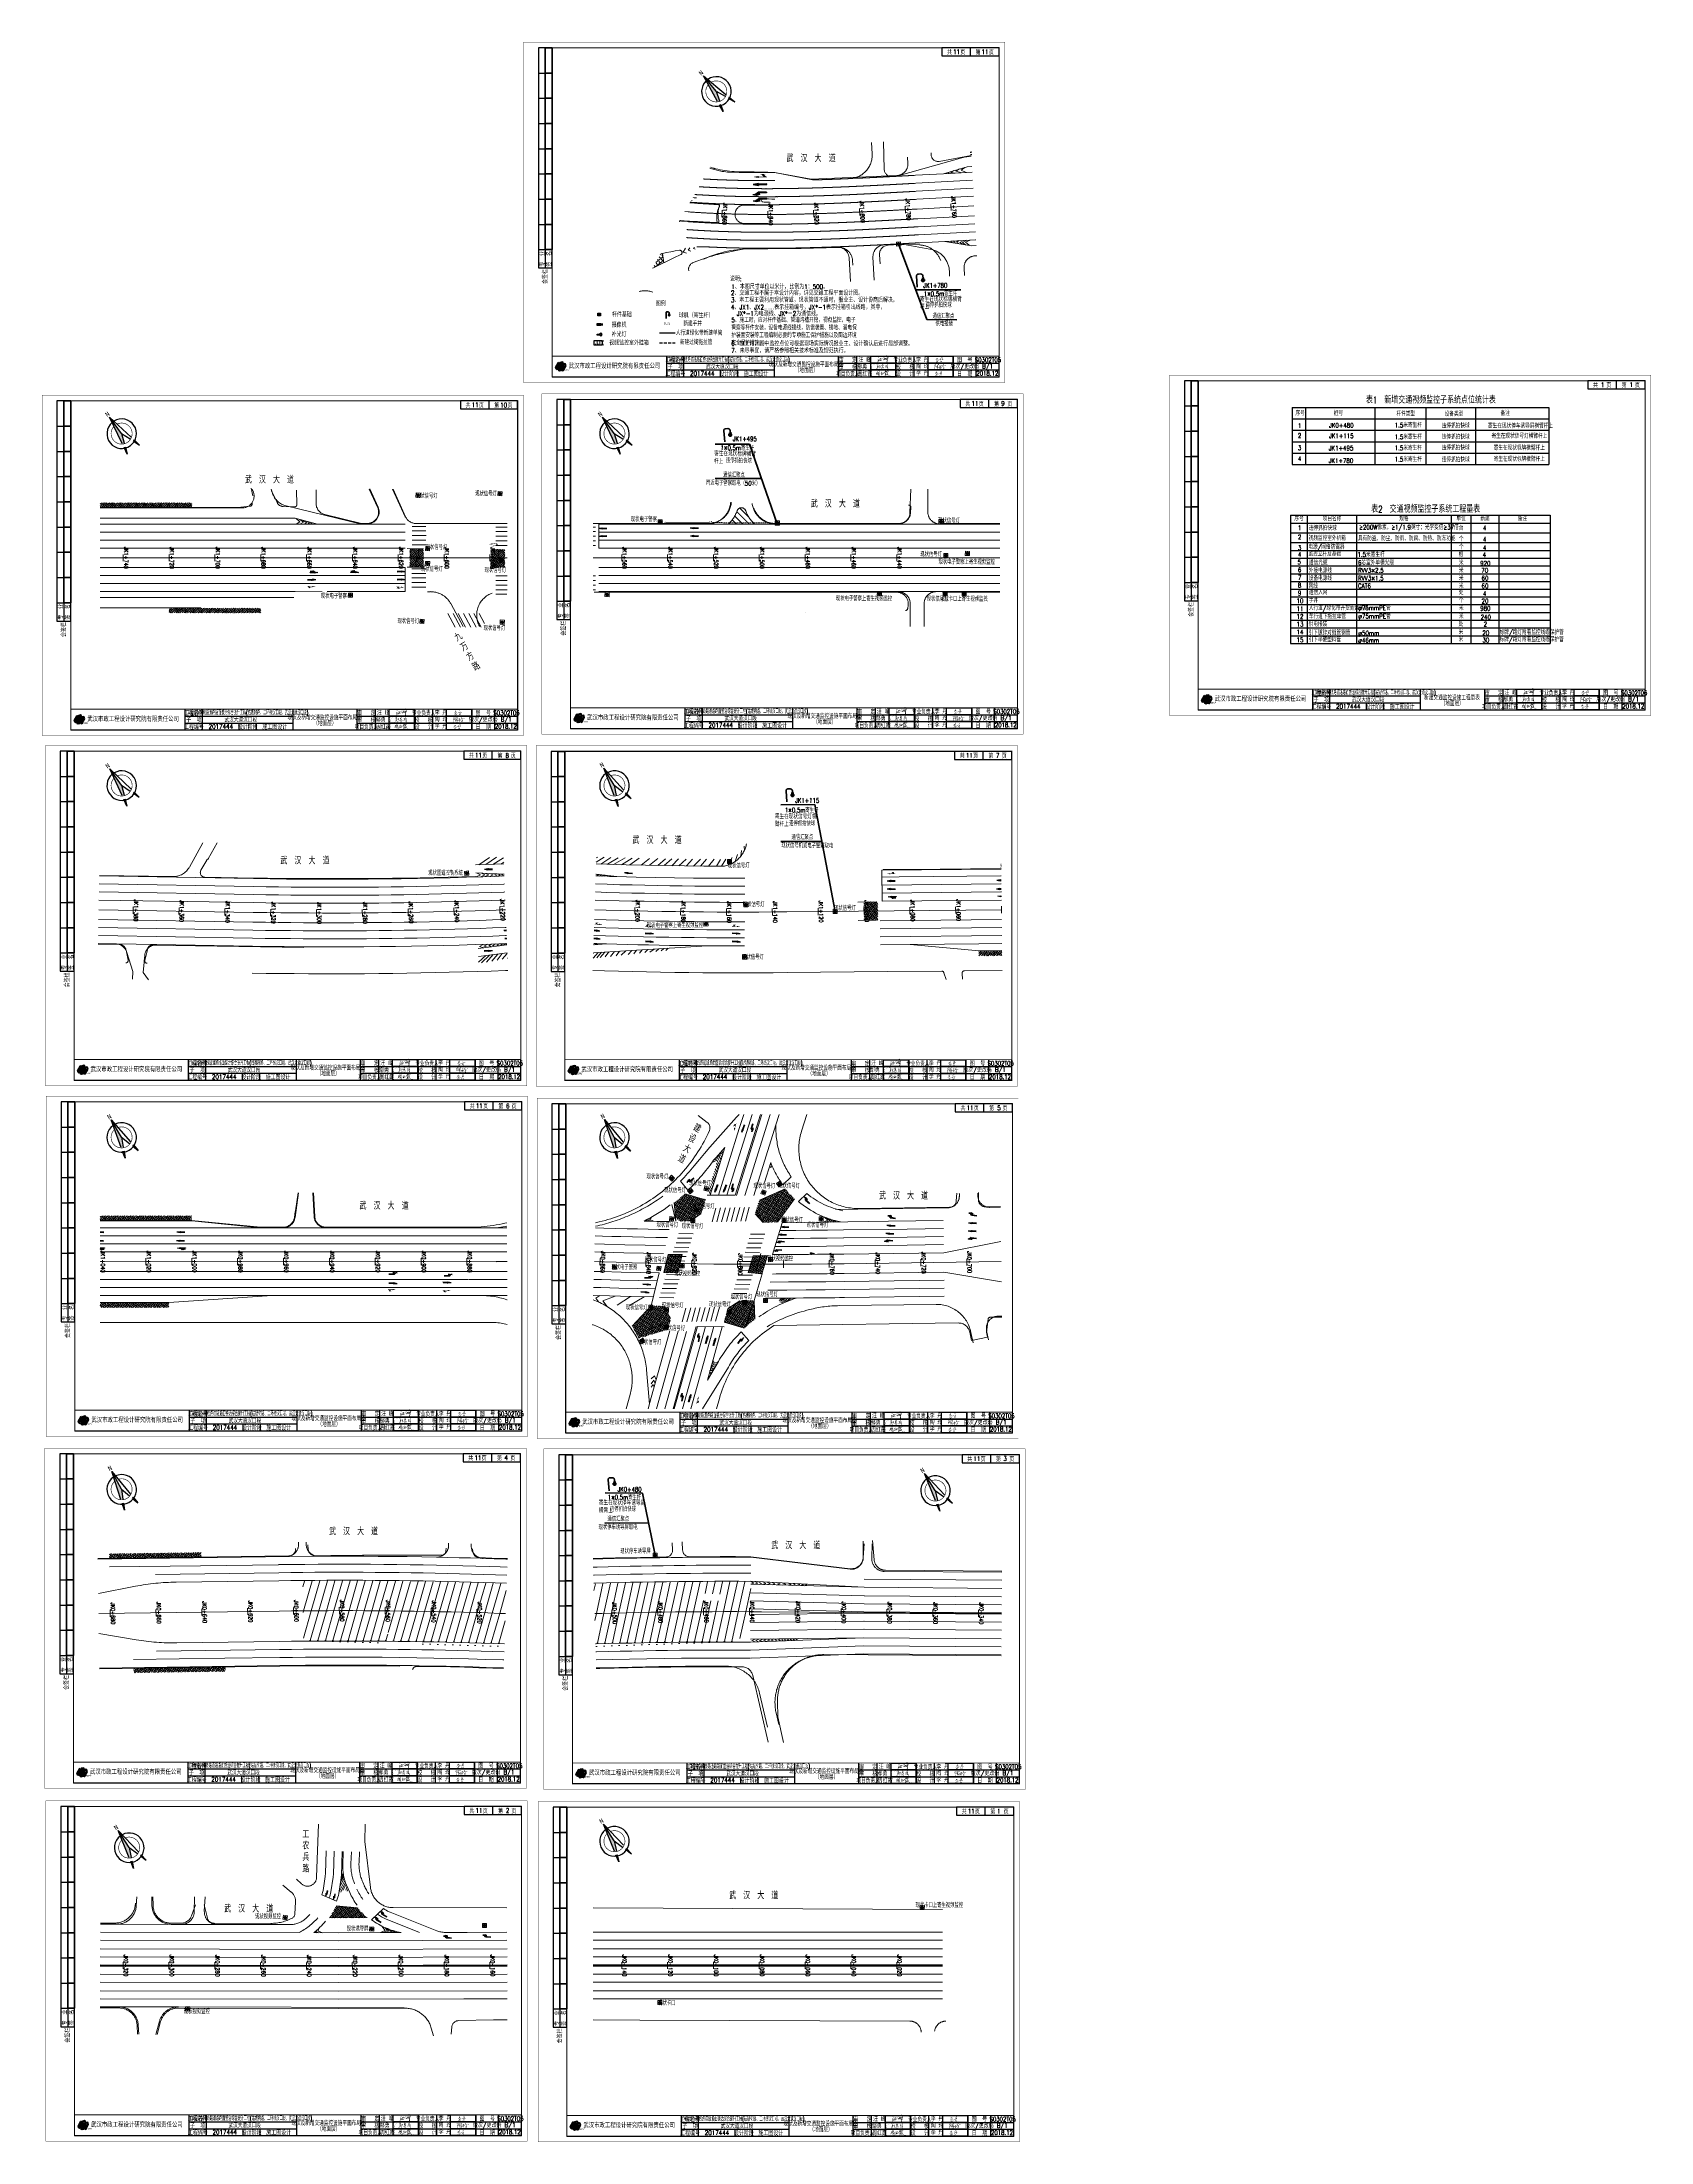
# Paper-space layout '武汉大道' of a CAD drawing. Header units: millimetres. Extents: x 11400 to 12804, y -11371 to -9539.
# The model-space entities are those that its viewports show. They can reach past a viewport. Long polylines and large blocks are cut down to what shows.
import ezdxf
from ezdxf.enums import TextEntityAlignment as Align

# ---------------------------------------------------------------- set-up
doc = ezdxf.new("R2010")
doc.units = ezdxf.units.MM
for name, pattern in [('33', [6, 3, -3]), ('ACAD_ISO04W100', [30, 24, -3, 0, -3]), ('CONTINOUS', [0]), ('DASHEDX2', [38.1, 25.4, -12.7]), ('SOLID', [0])]:
    doc.linetypes.add(name, pattern=pattern)
for name, color, linetype in [('0-000-图例', 7, 'Continuous'), ('0-000-签名', 40, 'Continuous'), ('0-TL-图例', 20, 'Continuous'), ('0-打图框', 7, 'Continuous'), ('00-路名', 7, 'Continuous'), ('000-scy-箭头', 7, 'Continuous'), ('FZZD-标注路线桩号', 7, 'Continuous'), ('JQDD-标注路线桩号', 7, 'Continuous'), ('MEDS布局分图视口', 7, 'Continuous'), ('MEDS道路平面中线-FZZD', 7, 'Continuous'), ('MEDS道路平面中线-JQDD', 7, 'Continuous'), ('N', 3, 'Continuous'), ('xucdx', 6, 'Continuous'), ('xu人行横道', 7, 'CONTINOUS'), ('xu公交站台', 8, 'CONTINOUS'), ('中央绿化带', 3, 'Continuous'), ('交通工程', 7, 'Continuous'), ('公交港湾', 1, 'Continuous'), ('图框图层', 7, 'Continuous'), ('地产图框', 7, 'Continuous'), ('封面扉页', 7, 'Continuous'), ('张生视口', 250, 'Continuous'), ('标注-标志牌桩号', 3, 'Continuous'), ('标线（实）', 1, 'Continuous'), ('标线（虚）', 1, '33'), ('桥台', 7, 'CONTINOUS'), ('渠化岛', 4, 'Continuous'), ('箭头', 7, 'Continuous'), ('车行道边线', 5, 'ACAD_ISO04W100'), ('转盘', 5, 'Continuous')]:
    doc.layers.add(name, color=color, linetype=linetype)
for name, color, linetype, lineweight in [('0-000-示例人行道绿化带新建单管', 10, 'chen', 0), ('0-000-示例现有手井', 30, 'Continuous', 0), ('0-cx-备用', 7, 'Continuous', 40), ('0-TK', 6, 'Continuous', 40), ('0-TL-电视监控（新建）', 6, 'Continuous', 40), ('0-现状交通设施2018', 7, 'Continuous', 0), ('0-现状信号灯', 7, 'Continuous', 40), ('000-scy-中分带', 2, 'Continuous', 60), ('000-scy-机动车道线', 5, 'Continuous', 60), ('gxj-bx', 7, 'Continuous', 40), ('L1', 1, 'SOLID', 0), ('xubx地面', 7, 'CONTINOUS', 40), ('人行横道', 7, 'Continuous', 30)]:
    doc.layers.add(name, color=color, linetype=linetype, lineweight=lineweight)
doc.layers.add('GW_协同程序专用图层_请勿修改和使用', color=7, linetype='Continuous', plot=False)
doc.layers.add('PP-COM', color=7, linetype='Continuous', plot=False)
doc.layers.get('MEDS布局分图视口').freeze()
doc.styles.add('FSDB', font='szytxt_s.shx', dxfattribs={"width": 0.5, "bigfont": 'hztxt.shx'})
doc.styles.add('HZTXT_S', font='TXT_S.shx', dxfattribs={"width": 0.75, "bigfont": 'HZTXT.shx'})
doc.styles.add('MEDS', font='TXT_S.SHX', dxfattribs={"width": 0.75, "bigfont": 'hztxt.shx'})
doc.styles.get("Standard").update_dxf_attribs({"font": ''})
doc.styles.add('公司字体1', font='simhei.ttf')
doc.styles.add('公司字体2', font='simhei.ttf', dxfattribs={"width": 0.8})
doc.styles.add('图廓-黑体', font='simhei.ttf')
doc.styles.add('图框字体', font='TXT_S.SHX', dxfattribs={"width": 0.8, "bigfont": 'hztxt.shx'})
doc.styles.add('图框字体1', font='txt_s.shx', dxfattribs={"width": 0.8, "bigfont": 'hztxt.shx'})
doc.styles.add('武汉市政院', font='szytxt_s.shx', dxfattribs={"width": 0.6, "height": 3.75, "bigfont": 'hztxt.shx'})
doc.styles.get('Standard').set_extended_font_data('SimSun')
doc.linetypes.add('chen', pattern='A,12.7,-5.08,["单",FSDB,S=5,R=0,X=-2.54,Y=-1.27],-5.08', length=22.86)
pattern_1 = [(0, (0, 0), (0, 1.397), [1.016, -0.381]), (90, (0, 0), (-1.397, 9e-17), [1.016, -0.381])]
pattern_2 = [(0, (0, 0), (0, 0.6985), [0.508, -0.1905]), (90, (0, 0), (-0.6985, 4e-17), [0.508, -0.1905])]

# ---------------------------------------------------------------- blocks, each defined once
blk = doc.blocks.new('指北针')
at = {"linetype": 'ByBlock', "lineweight": -2}
h = blk.add_hatch(color=0, dxfattribs=at)
h.paths.add_polyline_path([(0, 17.5), (-4.8, -7.6, 0.051944), (-3.2, -8.4), (0, 0)])
h.paths.add_polyline_path([(-4.4, -11.7, -0.023481), (-5.5, -11.2), (-6.6, -17.5)])
at = {"color": 0, "linetype": 'ByBlock', "lineweight": -2}
for p, q in [((-4.8, -7.6), (0, 17.5)), ((0, 0), (-3.2, -8.4)), ((0, 17.5), (4.8, -7.6)), ((0, 0), (0, 17.5)), ((0, 0), (3.2, -8.4)), ((-6.6, -17.5), (-5.5, -11.2)), ((-4.4, -11.7), (-6.6, -17.5)), ((-5.5, -11.2), (-4.1, -11.8)), ((5.5, -11.2), (4.1, -11.8)), ((4.4, -11.7), (6.6, -17.5)), ((5.5, -11.2), (6.6, -17.5))]:
    blk.add_line(p, q, dxfattribs=at)
blk.add_lwpolyline([(-1, 12.5, 25.749933), (1, 12.5)], format="xyb", dxfattribs=at)
at = {"color": 0, "linetype": 'ByBlock', "lineweight": -2, "const_width": 0.5}
blk.add_lwpolyline([(-1.7, 8.8, 10.71354), (1.7, 8.8)], format="xyb", dxfattribs=at)
at = {"color": 0, "linetype": 'ByBlock', "lineweight": -2, "width": 1.2}
blk.add_text('N', height=4, dxfattribs=at).set_placement((0, 20.8), align=Align.MIDDLE_CENTER)
blk = doc.blocks.new('公司徽标')
at = {"layer": '图框图层'}
for color, points in [(252, [(2, 1.4), (1.1, 1.1), (0.4, 1.5), (0, 2.9), (1.9, 6.3), (2.4, 6.5), (2.5, 5.9), (0.7, 2.8), (1, 1.8), (1, 1.8), (2, 2), (3.8, 5.2), (4.3, 5.4), (4.4, 4.9), (2.6, 1.7), (2.9, 0.7), (3, 0.7), (3.9, 0.9), (5.7, 4.1), (6.2, 4.3), (6.4, 3.8), (4.4, 0.4), (3, 0), (2.3, 0.4)]), (42, [(5.6, 5.5), (5.4, 6.5), (4.7, 6.8), (3.2, 6.4), (1.3, 3.1), (1.5, 2.6), (2, 2.7), (3.8, 5.9), (4.7, 6.2), (4.8, 6.1), (5, 5.2), (3.2, 2), (3.4, 1.5), (3.9, 1.6), (5.7, 4.8), (6.6, 5.1), (6.7, 5), (7, 4.1), (5.1, 0.9), (5.3, 0.4), (5.8, 0.5), (7.7, 3.9), (7.3, 5.4), (6.6, 5.7)])]:
    blk.add_hatch(color=color, dxfattribs=at).paths.add_polyline_path(points)
at = {"layer": '图框图层', "color": 252}
blk.add_lwpolyline([(2, 1.4), (1.1, 1.1), (0.4, 1.5), (0, 2.9), (1.9, 6.3), (2.4, 6.5), (2.5, 5.9), (0.7, 2.8), (1, 1.8), (1, 1.8), (2, 2), (3.8, 5.2), (4.3, 5.4), (4.4, 4.9), (2.6, 1.7), (2.9, 0.7), (3, 0.7), (3.9, 0.9), (5.7, 4.1), (6.2, 4.3), (6.4, 3.8), (4.4, 0.4), (3, 0), (2.3, 0.4)], close=True, dxfattribs=at)
at = {"layer": '图框图层', "color": 42}
blk.add_lwpolyline([(5.6, 5.5), (5.4, 6.5), (4.7, 6.8), (3.2, 6.4), (1.3, 3.1), (1.5, 2.6), (2, 2.7), (3.8, 5.9), (4.7, 6.2), (4.8, 6.1), (5, 5.2), (3.2, 2), (3.4, 1.5), (3.9, 1.6), (5.7, 4.8), (6.6, 5.1), (6.7, 5), (7, 4.1), (5.1, 0.9), (5.3, 0.4), (5.8, 0.5), (7.7, 3.9), (7.3, 5.4), (6.6, 5.7)], close=True, dxfattribs=at)
at = {"layer": '图框图层', "style": '公司字体1', "oblique": 29.7, "width": 1.3}
blk.add_text('EDRI', height=1.15, dxfattribs=at).set_placement((5.9, 0.9), align=Align.MIDDLE_LEFT)
blk = doc.blocks.new('A3标准图签')
at = {"layer": 'GW_协同程序专用图层_请勿修改和使用'}
for points in [[(278, 12), (278, 18), (300, 18), (300, 12)], [(278, 6), (278, 12), (300, 12), (300, 6)], [(278, 0), (278, 6), (300, 6), (300, 0)], [(328, 12), (328, 18), (350, 18), (350, 12)], [(328, 6), (328, 12), (350, 12), (350, 6)], [(328, 0), (328, 6), (350, 6), (350, 0)]]:
    blk.add_lwpolyline(points, close=True, dxfattribs=at)
at = {"layer": '图框图层'}
for p, q in [((365, 280), (365, 287)), ((100, 0), (100, 18)), ((115, 0), (115, 18)), ((147, 0), (147, 6)), ((162, 0), (162, 6)), ((194, 0), (194, 18)), ((250, 0), (250, 18)), ((266, 0), (266, 18)), ((278, 0), (278, 18)), ((300, 0), (300, 18)), ((316, 0), (316, 18)), ((328, 0), (328, 18)), ((350, 0), (350, 18)), ((370, 0), (370, 18))]:
    blk.add_line(p, q, dxfattribs=at)
at = {"layer": '图框图层', "color": 7}
for p, q in [((100, 12), (194, 12)), ((100, 6), (194, 6)), ((250, 12), (390, 12)), ((250, 6), (390, 6))]:
    blk.add_line(p, q, dxfattribs=at)
at = {"layer": '图框图层'}
blk.add_lwpolyline([(340, 280), (390, 280), (390, 287), (340, 287)], close=True, dxfattribs=at)
at = {"layer": '图框图层', "const_width": 0.8}
blk.add_lwpolyline([(0, 0), (0, 18), (390, 18)], dxfattribs=at)
at = {"layer": '图框图层'}
blk.add_lwpolyline([(0, 0), (390, 0), (390, 18)], dxfattribs=at)
at = {"layer": '图框图层', "xscale": 1.199999999999818, "yscale": 1.199999999999818, "zscale": 1.199999999999818}
blk.add_blockref('公司徽标', (3, 4.9), dxfattribs=at)
at = {"layer": '图框图层', "style": '图框字体'}
for s, width, p in [('共   页', 0.8, (352.5, 283.5)), ('第   页', 0.8, (377.5, 283.5)), ('工程名称', 0.8, (107.5, 15)), ('工程编号', 0.8, (107.5, 3)), ('子  项', 0.8, (107.5, 9)), ('设计阶段', 0.8, (154.5, 3)), ('项目负责人', 0.75, (258, 3)), ('审   定', 0.8, (258, 15)), ('审   核', 0.8, (258, 9)), ('专业负责人', 0.75, (308, 15)), ('校   核', 0.8, (308, 9)), ('设   计', 0.8, (308, 3)), ('版次/更改码', 0.8, (360, 9)), ('图  号', 0.8, (360, 15)), ('日  期', 0.8, (360, 3))]:
    blk.add_text(s, height=4, dxfattribs=dict(at, width=width)).set_placement(p, align=Align.MIDDLE)
at = {"layer": '图框图层', "style": '公司字体2', "width": 0.8}
blk.add_text('武汉市政工程设计研究院有限责任公司', height=4.2, dxfattribs=at).set_placement((14.4, 9.8), align=Align.MIDDLE_LEFT)
blk = doc.blocks.new('标准会签')
at = {"layer": 'GW_协同程序专用图层_请勿修改和使用'}
for points in [[(6, 170), (6, 192), (12, 192), (12, 170)], [(6, 148), (6, 170), (12, 170), (12, 148)], [(6, 126), (6, 148), (12, 148), (12, 126)], [(6, 104), (6, 126), (12, 126), (12, 104)], [(6, 82), (6, 104), (12, 104), (12, 82)], [(6, 60), (6, 82), (12, 82), (12, 60)], [(6, 38), (6, 60), (12, 60), (12, 38)], [(6, 16), (6, 38), (12, 38), (12, 16)]]:
    blk.add_lwpolyline(points, close=True, dxfattribs=at)
at = {"layer": '图框图层'}
for p, q in [((6, 192), (6, 0)), ((0, 170), (12, 170)), ((0, 148), (12, 148)), ((0, 126), (12, 126)), ((0, 104), (12, 104)), ((0, 82), (12, 82)), ((0, 60), (12, 60)), ((0, 38), (12, 38)), ((0, 16), (12, 16))]:
    blk.add_line(p, q, dxfattribs=at)
blk.add_lwpolyline([(0, 0), (12, 0), (12, 192), (0, 192)], close=True, dxfattribs=at)
at = {"layer": '图框图层', "color": 0, "style": '图框字体', "width": 0.8}
for s, p in [('专  业', (3, 8)), ('签  名', (9, 8))]:
    blk.add_text(s, height=4, rotation=90, dxfattribs=at).set_placement(p, align=Align.MIDDLE)
blk.add_text('会签栏', height=4, rotation=90, dxfattribs=at).set_placement((6, -1), align=Align.MIDDLE_RIGHT)
blk = doc.blocks.new('标准图框_A3_420_横框_A3标准图签_标准会签_不插入_')
at = {"color": 7, "lineweight": 25, "const_width": 0.25}
blk.add_lwpolyline([(0, 0), (0, 297), (420, 297), (420, 0)], close=True, dxfattribs=at)
at = {"color": 7, "lineweight": 90, "const_width": 0.9}
blk.add_lwpolyline([(25, 5), (25, 292), (415, 292), (415, 5)], close=True, dxfattribs=at)
at = {"color": 0}
for name, p in [('标准会签', (13, 100)), ('A3标准图签', (25, 5))]:
    blk.add_blockref(name, p, dxfattribs=at)
blk.add_attdef('TemplateMarkFlag', (0, 0), '', height=2.5)
blk = doc.blocks.new('标准图框_A3_420_横框_A3标准图签_标准会签_不插入__template')
blk.add_blockref('标准图框_A3_420_横框_A3标准图签_标准会签_不插入_', (0, 0))
blk = doc.blocks.new('wf')
at = {"layer": '0-000-签名', "color": 7, "const_width": 0.3}
for points in [[(2597, 640.5), (2597.6, 641.3)], [(2598.2, 647.8), (2597.9, 648), (2597.5, 648.1), (2597.8, 648.4), (2598, 648.7), (2598.3, 649), (2598.5, 649.3), (2598.7, 649.4), (2598.8, 649.3), (2599.1, 649.1), (2599.4, 648.7), (2599.6, 648.2), (2599.9, 647.5), (2600.2, 646.9), (2600.7, 644.5), (2600.2, 646.9), (2600, 648.1), (2600, 648.8), (2600.2, 648.5), (2600.5, 648), (2601, 646.4), (2601.1, 646.7), (2601.3, 647.8), (2601.3, 647.8), (2601.7, 647.1), (2602, 647.2), (2602.2, 647.1), (2602.7, 646.7), (2602.9, 646.6), (2603.2, 646.5), (2603.2, 646.7), (2603, 647), (2602.7, 647.2), (2600.5, 648), (2603.5, 646.9), (2604.2, 646.7), (2605, 646.6), (2605.7, 646.4), (2606.4, 646.3), (2607.2, 646.1), (2608.1, 646), (2609, 645.9), (2609.9, 645.8)], [(2598.3, 639.9), (2598.5, 640.3), (2598.8, 640.2), (2599.1, 639.9), (2599.5, 639.7), (2599.7, 639.5), (2599.9, 639.5), (2599.9, 639.6), (2599.8, 639.9), (2599.7, 640.1), (2599.5, 640.5), (2598.9, 641.2), (2598.6, 641.6), (2598.3, 642.1), (2598.3, 642.6), (2598.4, 642.7), (2598.5, 642.8), (2598.6, 642.7), (2599, 642.4), (2599.6, 641.7), (2599.8, 641.4), (2599.9, 641.1), (2599.6, 641.9), (2599.5, 642.3), (2599.4, 642.4), (2599.2, 642.3), (2599.2, 642.2), (2599.5, 641.9), (2599.9, 641.8), (2600.3, 641.7), (2600.4, 641.1), (2600.3, 641.7), (2600.2, 642.3), (2600.2, 642.8), (2600.3, 643)], [(2599.5, 644.9), (2599.9, 644.4), (2600, 644.3), (2600.1, 644.5), (2600.2, 644.8), (2600.2, 645.2), (2600, 645.6), (2600, 645.8), (2599.4, 645.9), (2599.1, 645.9), (2599.6, 645.7), (2599.8, 645.7), (2600, 645.8), (2599.7, 646.3), (2599.6, 646.5), (2599.8, 646.5), (2600, 646.5), (2599.7, 646.7), (2599.4, 647), (2599.2, 647.2)]]:
    blk.add_lwpolyline(points, dxfattribs=at)
blk = doc.blocks.new('YYF')
at = {"layer": '0-000-签名', "const_width": 0.216}
for points in [[(724798.8, -54963.3), (724800.2, -54961.6), (724801.5, -54960.4), (724802.3, -54959.9), (724802.6, -54959.9), (724802.5, -54960.7), (724802.3, -54961.4), (724802.3, -54961.6)], [(724799.2, -54958.9), (724799.4, -54959.1), (724801.4, -54958.3)], [(724800.2, -54960.2), (724800.3, -54960.4), (724799.9, -54961.1), (724799.9, -54961.3), (724800.3, -54961), (724800.6, -54960.9), (724800.8, -54961.1), (724800.6, -54961.7), (724800, -54962.6)], [(724800.1, -54959.6), (724799.9, -54960.2), (724800, -54960.3), (724800.2, -54960.2), (724800.8, -54959.8), (724800.9, -54959.7)], [(724799.9, -54960.8), (724800.2, -54960.7), (724800.7, -54960.4)], [(724800.5, -54958.9), (724800.5, -54959.7), (724801, -54959.2)], [(724801.9, -54960.4), (724801.5, -54965.2)], [(724802.8, -54961.9), (724802.7, -54962.1), (724804.5, -54961.5), (724805.2, -54961.3), (724805.4, -54961.4), (724805.2, -54962.4), (724804.6, -54963.2), (724804.4, -54963.3), (724804.3, -54963.1)], [(724804.2, -54959.2), (724803.7, -54960.3), (724803.7, -54961.1)], [(724803.8, -54958.5), (724804.2, -54958.1), (724804.6, -54958), (724804.9, -54958), (724804.7, -54958.5), (724804, -54959.2), (724804.5, -54958.7)], [(724803.8, -54960.4), (724804.4, -54959.6), (724804.9, -54959.2), (724805, -54959.6), (724804.9, -54961), (724804.9, -54961.1), (724804.7, -54961)], [(724804, -54960.7), (724804.2, -54960.4), (724804.5, -54960.2), (724804.7, -54960.2), (724804.1, -54961), (724804.1, -54961.3)], [(724804, -54959.2), (724804.6, -54958.8)], [(724806.8, -54959.9), (724807.6, -54959.6), (724807.8, -54959.6), (724807.7, -54960.2), (724806.9, -54961.5), (724807, -54961.9), (724807.5, -54962.1), (724808.6, -54962.2), (724809.1, -54962.2), (724808.8, -54961.6)], [(724808.6, -54961.7), (724807.6, -54961), (724807.5, -54960.7), (724808, -54960.2), (724808.5, -54960.1), (724808.7, -54960.2), (724808.6, -54960.9), (724808.8, -54961.6)], [(724804.5, -54961.7), (724803.6, -54962.8), (724803.6, -54962.7)]]:
    blk.add_lwpolyline(points, dxfattribs=at)
blk = doc.blocks.new('0')
at = {"layer": '张生视口', "color": 1, "const_width": 0.2}
blk.add_lwpolyline([(264.1, 16.7), (263.7, 16.5, 0.138451), (263.7, 16.5), (263.4, 16), (262.6, 15.1)], format="xyb", dxfattribs=at)
for points in [[(263, 16.6), (264, 16.7), (264.7, 16.9)], [(263.4, 15), (263.8, 15.1), (264.2, 15.1), (264.3, 15.1), (264.4, 15), (264, 14.5), (264.1, 14.4), (264.3, 14.2), (264.5, 14.1), (264.5, 13.9), (264.4, 13.7), (264.3, 13.5), (264.1, 13.4), (263.9, 13.4), (263.6, 13.5), (263.3, 13.7), (263.2, 13.8), (263.1, 14), (263.2, 14.1), (263.3, 14.2), (263.7, 14.2), (264.4, 14.4), (264.8, 14.5), (265.3, 14.6), (265.5, 14.6)], [(264.1, 17.8), (264.2, 17.5), (264.2, 17.2), (264.1, 16.7), (263.9, 15.9), (263.8, 15.2)], [(264.1, 16.7), (264.3, 16.4), (264.5, 16.1), (264.7, 15.8), (264.9, 15.6), (265.1, 15.4), (265.4, 15.3)], [(265.8, 15.4), (266, 15.5), (266.4, 15.5), (267.2, 15.6), (267.8, 15.7), (268.2, 15.8), (268.7, 15.9), (268.9, 15.9), (269.4, 15.9)], [(267.2, 17.1), (267.2, 16.9), (267.2, 16.7), (267.3, 16.2), (267.2, 16), (267.2, 15.4), (267.1, 14.8), (267, 14.3), (266.9, 13.6)], [(267.3, 17.3), (267.6, 17.4), (267.7, 17.5), (268.1, 17.5), (268.4, 17.5), (268.4, 17.3), (268.4, 16.9), (268.4, 15.9), (268.3, 15.2), (268.2, 14.3), (268.1, 14), (268.1, 13.8), (267.9, 13.8), (267.7, 13.9), (267.5, 14.1), (267.4, 14.2), (267.4, 14.3), (267.4, 14.5)], [(267.8, 16.6), (267.9, 16.4), (268, 16.2), (268, 16.1)]]:
    blk.add_lwpolyline(points, dxfattribs=at)
blk = doc.blocks.new('A$C27115ECC')
at = {"layer": '0-000-签名', "const_width": 0.24}
for points in [[(0.1, 4.2), (1.1, 4.8), (1.3, 4.7), (1.1, 3.9), (1, 3.7), (1.1, 3.5), (1.1, 3.5), (1.3, 3.4), (1.5, 3.4), (1.6, 3.3), (1.7, 3.3), (1.7, 3.2), (1.6, 3.1), (1.6, 3), (1.4, 2.8), (1.4, 2.7), (1.3, 2.7), (1.2, 2.7), (1.1, 2.6), (1.1, 2.6), (1, 2.6), (0.8, 2.6), (0.7, 2.7), (0.6, 2.7), (0.5, 2.8), (0.4, 2.8), (0.4, 2.9)], [(0.1, 4.2), (0.2, 3.6), (0.3, 3), (0.4, 2.7), (0.3, 2.2), (0.4, 1.5), (0.4, 0.9), (0.4, 0.7), (0.4, 0.6), (0.4, 0.6)], [(2.2, 3.7), (2.8, 3.8), (2.7, 3.6), (2.5, 3.3), (2.3, 3), (2.1, 2.8), (1.9, 2.5), (1.9, 2.4), (2, 2.4), (2.2, 2.4), (2.5, 2.5), (2.7, 2.6), (2.8, 2.7), (2.9, 2.9), (3.1, 3), (3.2, 3.1)], [(2.3, 4.8), (2.3, 4.4), (2.3, 4.3), (2.5, 4.2), (2.7, 4.2), (3, 4.3), (3.3, 4.4), (3.4, 4.6), (3.6, 4.7), (3.8, 4.8), (3.9, 4.9), (4, 4.8), (4, 4.5), (4, 4.3), (4.1, 3.9), (4.1, 3.4), (4.2, 2.6), (4.2, 2.1), (4.2, 1.5), (4.1, 1), (4.1, 0.6), (4.1, 0.3), (4, 0.2), (3.8, 0.1), (3.6, 0.1), (3.4, 0.2), (3.2, 0.4), (3.1, 0.6), (2.9, 0.8), (2.7, 1.2), (2.6, 1.4), (2.5, 1.7), (2.4, 1.8)], [(3.2, 3.1), (3, 3.3), (2.9, 3.3), (2.8, 3.1), (2.8, 2.8), (2.8, 2.6), (2.8, 2.3), (2.8, 2.2), (2.8, 2.1), (2.7, 2.1), (2.6, 2.1), (2.5, 2.1), (2.5, 2.1), (2.5, 1.9), (2.4, 1.8)], [(2.4, 1.8), (2.6, 1.8), (2.8, 1.9), (3, 1.9), (3.2, 2.1), (3.3, 2.2), (3.5, 2.3), (3.6, 2.2), (3.8, 2.2), (3.7, 2), (3.7, 1.7), (3.7, 1.6)], [(5.1, 3.9), (5.6, 3.9), (6, 3.9), (6.2, 3.9), (6.2, 3.9), (6.1, 3.7), (5.8, 3.3), (5.6, 3.1), (4.8, 2.2), (4.8, 2.1), (5, 2.1), (5.2, 2.1), (5.3, 2.1), (5.5, 2.3), (5.6, 2.3), (5.7, 2.5), (5.8, 2.7), (5.9, 2.7), (5.6, 2.9), (5.5, 2.4), (5.5, 2.1), (5.4, 1.7), (5.4, 1.4), (5.4, 1.3), (5.4, 1.2), (5.5, 1.2), (5.6, 1.3), (5.9, 1.6), (6.2, 2), (6.5, 2.4), (6.9, 2.9), (7.2, 3.4), (7.4, 3.8), (7.6, 4.1), (7.8, 4.4), (7.9, 4.7), (7.9, 4.8), (7.8, 4.7), (7.6, 4.5), (7.5, 4.2), (7.3, 3.8), (7.3, 3.6), (7.3, 3.5), (7.4, 3.4), (7.7, 3.4), (8.1, 3.5), (8.6, 3.6), (9.1, 3.7), (9.4, 3.7), (9.7, 3.8), (9.9, 3.8), (10, 3.8), (9.8, 3.6)], [(8.3, 3.2), (8.2, 2.7), (8.1, 2.3), (7.9, 2.1), (7.8, 2), (8.2, 2), (8.5, 2), (7.6, 1.2), (7.8, 1), (8, 1), (8.3, 1), (8.4, 1), (8.5, 1.1), (8.6, 1.2), (8.6, 1.2)]]:
    blk.add_lwpolyline(points, dxfattribs=at)
blk = doc.blocks.new('A$C260E280E')
at = {"linetype": 'Continuous', "const_width": 0.5, "flags": 128}
for points in [[(-13.2, -3.3), (-12.2, 0), (-12.1, 0.2), (-12.1, 0.5), (-12.1, 0.8), (-12, 1.9)], [(-12.3, -0.4), (-9.6, 4), (-9.4, 4.2), (-9.2, 4.4), (-9, 4.6), (-8.9, 4.7), (-8.7, 4.7), (-8.6, 4.7), (-8.5, 4.8), (-8.4, 4.8), (-8.3, 4.8), (-8.3, 4.7), (-8.2, 4.7), (-8.1, 4.7), (-8, 4.6), (-7.8, 3.8), (-7.7, 3.1), (-6.7, -4.2), (-6.7, -4.2), (-6.7, -4.2), (-6.7, -4.2), (-6.7, -4.4), (-6.9, -5), (-6.9, -5.3), (-7.2, -5.2), (-8, -4.4), (-8, -4.4), (-11.8, -1.2), (-11.9, -1.1), (-11.9, -0.8), (-11.9, -0.8), (-11.8, -0.7), (-11.7, -0.6), (-11, -0.1), (-9.9, 0.6)], [(-10.7, 0.1), (-9.1, 1.1), (-8.2, 1.6), (-7.9, 1.8), (-9.4, 1.7), (-10, 1.5), (-10.1, 1), (-10.1, 0), (-10, -0.4), (-9.9, -0.5), (-9.2, -0.2), (-8.7, 0), (-8.7, -0.2), (-8.9, -1.1), (-9.2, -1.5), (-9.2, -2), (-9.1, -2.4), (-8.4, -2.3), (-8, -1.9), (-8.1, -1.6), (-8.7, -0.9)], [(-3.4, 2.5), (-4.5, 0.1), (-3.7, 0.5), (-3.3, 0.5), (-3.1, 0.5), (-3.1, 0.3), (-4.4, -2.2), (-4.1, -2.2), (-3.7, -1.7), (-3, -1), (-2.9, -1), (-2.7, -1.1), (-2.5, -1.4), (-2.6, -1.7), (-2.9, -1.9)], [(-2.4, 0.7), (-1.4, 1.1), (-1, 1.2), (-0.9, 1.2), (-0.9, 1), (-0.9, 0.8), (-1.4, -0.3), (-1.7, -1.1), (-1.9, -1.9), (-1.8, -2), (-1.4, -1.7), (-0.1, -1.1)], [(2.1, 3.2), (4.3, 4.8), (4.6, 4.9), (4.7, 4.9), (4.8, 4.8), (1.9, 1.7), (1.5, 1), (0.4, -0.1), (3.8, 2.4), (5.9, 3.6), (7, 4.1), (7.8, 4.4), (8.5, 4.5), (8.9, 4.4), (8.8, 4), (8.5, 3.7), (6.5, 1.9), (5.7, 2.4)], [(3.1, 0.2), (3, -0.4), (2.7, -2.1), (2.7, -2.1), (2.3, -5.5)], [(3.1, -0.4), (3.8, 0), (3.9, -0.1), (4.1, -0.7), (3.9, -1.1), (3.1, -1.9), (3.1, -2.3), (3.7, -2.2), (4.5, -2), (3, -4)], [(4.8, 3.9), (4.3, 3), (4.3, 2.3), (3.6, 1.4)], [(5.3, 0.4), (6.5, 1.4), (6.6, 1.4), (6.7, 1.3), (6.8, 1.1), (6.6, 0.7), (6.4, 0.3), (5.8, -0.4), (6.5, -0.2), (7, -0.2), (7.3, -0.3), (7.5, -0.8), (7.5, -1.2), (7, -2.4), (6.7, -2.9), (6.2, -3.2), (5.7, -3.3), (5.2, -3.1), (4.9, -2.7), (5.1, -2.1), (5.5, -1.7), (5.8, -1.7), (7.7, -2.8), (10.6, -4.8), (11.2, -5.1), (11.5, -5.2), (11.7, -5.2), (12.9, -4.5)], [(-4.4, -3.4), (-2.6, -1.7)], [(2.9, -4), (4.2, -3.8)]]:
    blk.add_lwpolyline(points, dxfattribs=at)
at = {"layer": 'L1', "color": 7, "linetype": 'SOLID'}
for p, q in [((3.6, 1.8), (3.4, 2.1)), ((4.3, 4.7), (4.4, 4.5))]:
    blk.add_line(p, q, dxfattribs=at)
at = {"layer": 'L1', "color": 7, "linetype": 'SOLID', "const_width": 0.4, "flags": 128}
for points in [[(-12.1, 0.3), (-13.2, -3.3)], [(-12, 1.9), (-12.1, 0.2)], [(-9.9, 0.6), (-11.7, -0.6)], [(-9.9, 0.7), (-9.8, -0.4)], [(-8.9, 0), (-9.8, -0.4)], [(-9.7, 1.5), (-9.7, 0.8)], [(-8.6, 1.5), (-9.4, 1)], [(-8.9, 0), (-8.8, -0.9)], [(-3.4, 2.4), (-4.2, 0.5)], [(1.4, 0.7), (0.4, -0.1)], [(3.4, 2), (1.3, 0.7)], [(1.6, 1.3), (1.3, 0.7)], [(4.7, 4.8), (1.6, 1.3)], [(1.6, 1.3), (1.9, 1)], [(4.3, 4.7), (2.1, 3.2)], [(3.8, 0), (3.2, -0.4)], [(4, 2.4), (3.4, 2.1)], [(4.3, 2.2), (3.6, 1.8)], [(3.8, 0), (4.2, -0.9)], [(4.4, 2.8), (4, 2.4)], [(4, 2.4), (4.3, 2.2)], [(4.7, 4.8), (4.3, 4.7)], [(4.9, 3.9), (4.3, 3)], [(4.3, 3), (4.5, 2.7)], [(4.5, 2.6), (4.3, 2.2)], [(5.7, 2.4), (4.4, 0.9)], [(5.7, 3.5), (4.5, 2.7)], [(6.6, 1.4), (5.4, 0.4)], [(7.7, 4.3), (5.7, 3.5)], [(5.7, 3.5), (5.7, 2.4)], [(5.7, 2.4), (6.5, 2)], [(6.6, 1.4), (6.6, 0.7), (6.2, -0.1), (7, -0.3), (7.3, -1), (7, -2.3)], [(8.7, 3.9), (6.5, 2)], [(8.7, 4.4), (7.7, 4.3)], [(8.7, 4.4), (8.7, 3.9)], [(-11.7, -0.6), (-11.7, -1.1)], [(-8.8, -1), (-9, -2.2)], [(-9, -2.2), (-8.9, -2.3)], [(-8.3, -1.7), (-8.9, -2.3)], [(-8.7, -1.1), (-8.3, -1.7)], [(3.2, -0.4), (2.8, -2)], [(3, -0.2), (3.2, -0.4)], [(4.5, -1.9), (3.4, -3.5)], [(3.4, -2.3), (4.5, -1.9)], [(4.2, -0.9), (3.5, -1.5)], [(5.6, -1.7), (4.9, -2.5)], [(4.9, -2.5), (5.6, -3.2)], [(5.6, -1.7), (7, -2.3)], [(5.6, -3.2), (5.8, -3.2)], [(7.1, -2.4), (5.8, -3.2)], [(6.8, -2.2), (10.6, -4.8)], [(10.6, -4.8), (11.5, -5.2)]]:
    blk.add_lwpolyline(points, dxfattribs=at)
blk = doc.blocks.new('A$C0EDD58D4')
at = {"color": 0}
ref = blk.add_blockref('标准图框_A3_420_横框_A3标准图签_标准会签_不插入__template', (0.1, 0.1), dxfattribs=at)
ref.add_attrib('工程名称', '军运会保障线路道路路面整治综合提升工程(姑嫂树路、二环线汉口段、武汉大道汉口段)', dxfattribs={"layer": '封面扉页', "height": 4, "style": '图框字体', "width": 0.5}).set_placement((179.6, 20.1), align=Align.MIDDLE)
ref.add_attrib('工程编号', '2017444', dxfattribs={"layer": '封面扉页', "height": 4, "style": '图框字体', "width": 0.8}).set_placement((156.1, 8.1), align=Align.MIDDLE)
ref.add_attrib('设计阶段', '施工图设计', dxfattribs={"layer": '封面扉页', "height": 4, "style": '图框字体', "width": 0.8}).set_placement((203.1, 8.1), align=Align.MIDDLE)
ref.add_attrib('版次/更改码', 'B/1', dxfattribs={"layer": '封面扉页', "height": 4, "style": '图框字体', "width": 0.8}).set_placement((405.1, 14.1), align=Align.MIDDLE)
at = {"rotation": 287.1836302369085}
blk.add_blockref('wf', (-1069.7, 2313.8), dxfattribs=at)
at = {"color": 6}
for p in [(97, 4.4), (96.5, -7.7)]:
    blk.add_blockref('0', p, dxfattribs=at)
for name, p in [('YYF', (-724491.1, 54975)), ('A$C27115ECC', (358.6, 11.2))]:
    blk.add_blockref(name, p)
at = {"linetype": 'Continuous', "xscale": 0.5, "yscale": 0.5, "zscale": 0.5}
blk.add_blockref('A$C260E280E', (314.3, 8.3), dxfattribs=at)
at = {"color": 0, "style": '图框字体1'}
for s, width, p in [('11', 0.75, (378, 286.6)), ('汪 峰', 0.8, (297.8, 17.9)), ('李 丹', 0.8, (348.2, 17.9)), ('武汉大道汉口段', 0.75, (173.5, 11.9)), ('鄢勇飞', 0.8, (297.8, 12.1)), ('李 丹', 0.8, (348.2, 6.4)), ('陶 玲', 0.8, (348.2, 12.2))]:
    blk.add_text(s, height=4, dxfattribs=dict(at, width=width)).set_placement(p, align=Align.CENTER)
at = {"color": 0, "style": '图框字体1', "width": 0.75}
for s, p in [('现状及新增交通监控设施平面布局图', (246.6, 13.9)), ('（地面层）', (246.9, 8.8))]:
    blk.add_text(s, height=4, rotation=360, dxfattribs=at).set_placement(p, align=Align.CENTER)
at = {"style": 'MEDS', "width": 0.7}
for s, p in [('S0302T05', (405.4, 19.9)), ('2018.12', (404.8, 8.2))]:
    blk.add_text(s, height=4, dxfattribs=at).set_placement(p, align=Align.MIDDLE)
at = {"style": '图框字体1', "width": 0.8}
blk.add_text('周红霞', height=4, dxfattribs=at).set_placement((298, 5.7), align=Align.CENTER)
blk = doc.blocks.new('A$C15C646BD')
at = {"layer": '0-TL-图例', "linetype": 'Continuous', "style": 'HZTXT_S', "width": 0.8}
for s, p in [('说明:', (-0.2, 63.2)), ('2、交通工程不属于本设计内容，详见交通工程平面设计图。', (0.6, 50.9)), ('1、本图尺寸单位以米计，比例为1：500。', (1, 56.4)), ('3、本工程主要利用现状管道，现状管道不通时，报业主、设计协商后解决。', (0.6, 44.8)), ('4、JX1、JX2……表示挂箱编号，JX*-1表示挂箱引出线路，其中，', (0.7, 38.5)), ('JX*-1为电源线、JX*－2为通信线。 ', (5.7, 32.9)), ('7、未尽事宜，请严格参照相关技术标准及规范执行。', (0.8, 0.6)), ('6、施工时，图中监控点位可根据现场实际情况报业主、设计确认后进行局部调整。', (0.8, 6.7))]:
    blk.add_text(s, height=4, dxfattribs=at).set_placement(p)
at = {"layer": '0-TL-图例', "linetype": 'Continuous', "insert": (1, 31.3), "char_height": 4, "attachment_point": 1, "style": 'HZTXT_S'}
blk.add_mtext_dynamic_manual_height_columns('5、施工时，应对杆件基础、管道沟槽开挖，视频监控、电子警察等杆件安装，设备电源线接线，防雷装置、接地、漏电保护装置安装等工程编制必要的专项施工保护措施以及周边环境安全保护措施。', width=109.487, gutter_width=152.1, heights=[0], dxfattribs=at)
blk = doc.blocks.new('A$C30E15DA7')
at = {"layer": '0-TL-电视监控（新建）'}
for p, q in [((2.81, 3.71), (2.39, 3.94)), ((2.94, 3.24), (3.52, 4.26)), ((2.94, 3.24), (3.38, 2.98)), ((3.32, 3.01), (3.91, 4.04)), ((3.32, 3.01), (3.91, 4.04)), ((3.38, 2.98), (3.96, 4)), ((3.52, 4.26), (3.96, 4))]:
    blk.add_line(p, q, dxfattribs=at)
for points in [[(4.81, 0), (0.44, 2.11, -0.42662), (0.09, 3.19, -0.216931)], [(0.09, 3.19), (0.57, 4.07, -0.414214), (1.92, 4.47), (2.51, 4.15)]]:
    blk.add_lwpolyline(points, format="xyb", dxfattribs=at)
for points in [[(2.62, 4.36), (2.39, 3.94)], [(3.06, 4.13), (2.62, 4.36)]]:
    blk.add_lwpolyline(points, dxfattribs=at)
for centre, major_axis, start_param, end_param in [((3.32, 3.7), (0.487, 0.128), 2.858011, 3.731254), ((3.32, 3.7), (0.487, 0.128), 1.002992, 1.854378), ((3.48, 3.6), (0.149, -0.569), 5.898742, 8.260282)]:
    blk.add_ellipse(centre, major_axis=major_axis, ratio=1, start_param=start_param, end_param=end_param, dxfattribs=at)
blk = doc.blocks.new('现状手井')
at = {"layer": '0-000-示例现有手井', "linetype": 'Continuous', "ltscale": 0.005, "const_width": 0.028}
for points in [[(758.75, 469.37), (761.57, 469.37), (761.57, 467.38), (758.75, 467.38)], [(759.05, 469.07), (761.27, 469.07), (761.27, 467.68), (759.05, 467.68)]]:
    blk.add_lwpolyline(points, close=True, dxfattribs=at)
at = {"layer": '0-000-示例现有手井', "linetype": 'Continuous', "ltscale": 0.005, "insert": (759.16, 468.93), "char_height": 0.9953, "width": 2.0055, "attachment_point": 1, "rotation": 359.33916, "style": '图廓-黑体'}
blk.add_mtext('{\\fTimes New Roman|b0|i0|c238|p18;GA}', dxfattribs=at)
blk = doc.blocks.new('y')
blk.add_hatch(color=0).paths.add_polyline_path([(0.55, 0.225), (0.55, -0.275), (0.75, 0.525), (0.55, 1.275), (0.55, 0.825), (0, 0), (0, -1.725), (0.15, -1.725), (0.15, -0.375)])
at = {"color": 0}
for p, q in [((0, 0), (0.55, 0.825)), ((0.15, -0.375), (0.55, 0.225)), ((0.75, 0.525), (0.55, 1.275)), ((0.55, 0.825), (0.55, 1.275)), ((0.55, -0.275), (0.75, 0.525)), ((0.55, -0.275), (0.55, 0.225)), ((0, -1.725), (0, 0)), ((0, -1.725), (0.15, -1.725)), ((0.15, -1.725), (0.15, -0.375))]:
    blk.add_line(p, q, dxfattribs=at)
blk = doc.blocks.new('zx')
blk.add_hatch(color=0).paths.add_polyline_path([(0.075, -1.2), (0.225, -1.2), (0, 0), (-0.225, -1.2), (-0.075, -1.2), (-0.075, -3), (0.075, -3)])
at = {"color": 0}
for p, q in [((0, 0), (-0.225, -1.2)), ((0.225, -1.2), (0, 0)), ((-0.075, -1.2), (-0.225, -1.2)), ((-0.075, -1.2), (-0.075, -3)), ((-0.075, -3), (0.075, -3)), ((0.075, -3), (0.075, -1.2)), ((0.075, -1.2), (0.225, -1.2))]:
    blk.add_line(p, q, dxfattribs=at)
blk = doc.blocks.new('FX_ZY')
at = {"layer": '000-scy-箭头', "lineweight": 0}
blk.add_hatch(color=7, dxfattribs=at).paths.add_polyline_path([(-0.01, 2.98), (-0.24, 1.78), (-0.09, 1.78), (-0.08, -0.02), (0.07, -0.02), (0.07, 0.18), (0.47, 0.58), (0.47, 0.13), (0.67, 0.88), (0.46, 1.68), (0.47, 1.18), (0.07, 0.78), (0.06, 1.78), (0.21, 1.78)])
blk = doc.blocks.new('箭头（调头）')
at = {"color": 0}
blk.add_lwpolyline([(0, 0, 0.4, 0.4, 0), (0, 5.1, 0.4, 0.4, 1), (-1.4, 5.1, 0.4, 0.4, 0), (-1.4, 4, 1.2, 0, 0), (-1.4, 1.6, 0, 0, 0)], format="xyseb", dxfattribs=at)
blk = doc.blocks.new('qqewew')
at = {"layer": '标注-标志牌桩号', "color": 3, "style": '武汉市政院', "width": 0.75}
blk.add_text('2500×2000', height=1.75, dxfattribs=at).set_placement((11624, 1489), align=Align.CENTER)
blk = doc.blocks.new('A$C400D5A37')
at = {"layer": 'N'}
blk.add_hatch(color=7, dxfattribs=at).paths.add_polyline_path([(1.3, 0), (0, 0.3), (0.8, 0.3), (1.6, 1.2), (4.7, 1.2), (4.7, 1), (2.3, 0.9), (1.7, 0.3), (2.4, 0.3)])
at = {"layer": 'N', "color": 7}
for p, q in [((0, 0.3), (0.8, 0.3)), ((1.3, 0), (0, 0.3)), ((1.6, 1.2), (0.8, 0.3)), ((2.4, 0.3), (1.3, 0)), ((1.6, 1.2), (4.7, 1.2)), ((2.3, 0.9), (1.7, 0.3)), ((1.7, 0.3), (2.4, 0.3)), ((2.3, 0.9), (4.7, 1))]:
    blk.add_line(p, q, dxfattribs=at)
blk = doc.blocks.new('A$C0B7F7BA9')
at = {"layer": 'N'}
blk.add_hatch(color=7, dxfattribs=at).paths.add_polyline_path([(2.8, 0.7), (2.8, 0.5), (0, 0.8), (0, 0.5), (2.8, 0.2), (2.8, 0), (4.7, 0.1)])
at = {"layer": 'N', "color": 7}
for p, q in [((2.8, 0.5), (0, 0.8)), ((2.8, 0.2), (0, 0.5)), ((2.3, 0.2), (2.5, 0.3)), ((4.7, 0.1), (2.8, 0.7)), ((3, 0.3), (2.8, 0.3)), ((4.7, 0.1), (2.8, 0))]:
    blk.add_line(p, q, dxfattribs=at)
blk = doc.blocks.new('A$C6C6F1A49')
blk.add_lwpolyline([(-13, 19), (-13, 12)])
at = {"layer": 'PP-COM'}
for p, q in [((-22, 11), (-20, 11)), ((-19, -3), (-22, 11)), ((-20, 11), (-20, 15)), ((-19, -3), (-16, 11)), ((-18, 11), (-18, 12)), ((-16, 11), (-18, 11))]:
    blk.add_line(p, q, dxfattribs=at)
for centre, radius, start, end in [((-16, 15), 4.5, 90, 180), ((-16, 12), 2.25, 90, 180), ((-16, 15), 4.5, 60, 90), ((-16, 12), 2.25, 0, 90)]:
    blk.add_arc(centre, radius, start, end, dxfattribs=at)
blk = doc.blocks.new('A$C7BEC6FD5')
at = {"layer": 'PP-COM', "lineweight": -3}
blk.add_hatch(color=256, dxfattribs=at).paths.add_polyline_path([(6, 15), (6, -1), (8, -1), (8, 26), (10, 26), (7, 44), (3, 26), (6, 26), (6, 21, 0.131652), (3, 22, 0.414214), (-1, 18), (-1, 14), (-3, 14), (0, 0), (3, 14), (1, 14), (1, 15, -0.414214), (3, 18, -0.414214)])
at = {"layer": 'PP-COM'}
for p, q in [((-3, 14), (-1, 14)), ((0, 0), (-3, 14)), ((-1, 14), (-1, 18)), ((0, 0), (3, 14)), ((1, 14), (1, 15)), ((3, 14), (1, 14))]:
    blk.add_line(p, q, dxfattribs=at)
at = {"layer": 'PP-COM', "lineweight": -3}
for p, q in [((3, 26), (7, 44)), ((6, 26), (3, 26)), ((6, 21), (6, 26)), ((6, -1), (6, 15)), ((7, 44), (10, 26)), ((10, 26), (8, 26)), ((8, 26), (8, -1)), ((8, -1), (6, -1))]:
    blk.add_line(p, q, dxfattribs=at)
at = {"layer": 'PP-COM'}
for centre, radius, start, end in [((3, 18), 4.5, 90, 180), ((3, 15), 2.25, 90, 180), ((3, 18), 4.5, 60, 90), ((3, 15), 2.25, 0, 90)]:
    blk.add_arc(centre, radius, start, end, dxfattribs=at)
blk = doc.blocks.new('7')
at = {"layer": '0-现状信号灯', "linetype": 'Continuous', "lineweight": 0, "ltscale": 0.005}
for p, q in [((525414.9, 388753.36), (525416.62, 388753.9)), ((525415.44, 388751.64), (525414.9, 388753.36)), ((525415.94, 388753.28), (525415.56, 388752.55)), ((525416.18, 388753.26), (525415.71, 388752.36)), ((525416.37, 388753.15), (525415.92, 388752.27)), ((525416.51, 388752.92), (525416.18, 388752.28)), ((525416.62, 388753.9), (525417.16, 388752.19)), ((525417.16, 388752.19), (525415.44, 388751.64))]:
    blk.add_line(p, q, dxfattribs=at)
blk.add_ellipse((525416.02, 388752.77), major_axis=(0.365, 0.365), ratio=1, start_param=3.156470216024712, end_param=9.439655523204298, dxfattribs=at)

msp = doc.modelspace()

# ---------------------------------------------------------------- hatches: boundary and pattern name
at = {"layer": 'xu人行横道', "linetype": 'ByBlock', "lineweight": 0}
h = msp.add_hatch(dxfattribs=at)
h.set_pattern_fill('ANGLE', color=8, scale=0.1, style=0)
h.set_pattern_definition(pattern_2)
h.paths.add_polyline_path([(527243.3, 389621.01), (527242.11, 389619.4), (527274.32, 389595.69), (527275.51, 389597.3)])
h = msp.add_hatch(dxfattribs=at)
h.set_pattern_fill('ANGLE', color=8, scale=0.1, style=0)
h.set_pattern_definition(pattern_2)
h.paths.add_polyline_path([(527240.26, 389566.12), (527239.08, 389564.51), (527271.29, 389540.8), (527272.47, 389542.41)])
h = msp.add_hatch(dxfattribs=at)
h.set_pattern_fill('ANGLE', color=8, scale=0.1, style=0)
h.set_pattern_definition(pattern_2)
h.paths.add_polyline_path([(527340.23, 389524.81), (527335.49, 389518.37), (527340.32, 389514.81), (527345.07, 389521.25)])
h = msp.add_hatch(dxfattribs=at)
h.set_pattern_fill('ANGLE', color=8, scale=0.1, style=0)
h.set_pattern_definition([(0, (-1.4008, 0.7202), (0, 0.6985), [0.508, -0.1905]), (90, (-1.4008, 0.7202), (-0.6985, 4e-17), [0.508, -0.1905])])
h.paths.add_polyline_path([(527363.96, 389497.25), (527364.52, 389496.69), (527368.72, 389493.59), (527373.43, 389500), (527369.43, 389503), (527368.55, 389503.49)])
h = msp.add_hatch(dxfattribs=at)
h.set_pattern_fill('ANGLE', color=8, scale=0.1, style=0)
h.set_pattern_definition(pattern_2)
h.paths.add_polyline_path([(527761.77, 389230.16), (527757.67, 389223.29), (527762.83, 389220.22), (527766.92, 389227.09)])
h = msp.add_hatch(dxfattribs=at)
h.set_pattern_fill('ANGLE', color=8, scale=0.1, style=0)
h.set_pattern_definition(pattern_2)
h.paths.add_polyline_path([(528012.63, 389111.88, -0.018314), (528006.73, 389110.74), (528004.22, 389105.06), (528004.66, 389102.62, 0.00048), (528008.8, 389100.25), (528014.72, 389100.9), (528019.27, 389105.23)])
h.paths.add_polyline_path([(528017.76, 389103.45), (528016.57, 389102.31), (528014.49, 389104.47), (528015.68, 389105.61)], flags=25)
h.paths.add_polyline_path([(528011.08, 389106.88), (528009.45, 389106.67), (528009.07, 389109.65), (528010.7, 389109.86)], flags=24)
h = msp.add_hatch(dxfattribs=at)
h.set_pattern_fill('ANGLE', color=8, scale=0.1, style=0)
h.set_pattern_definition(pattern_2)
h.paths.add_polyline_path([(527993.43, 389092.28), (527998.75, 389089.21), (527993.24, 389083.15), (527987.93, 389086.22)])
h = msp.add_hatch(dxfattribs=at)
h.set_pattern_fill('ANGLE', color=8, scale=0.1, style=0)
h.set_pattern_definition(pattern_2)
h.paths.add_polyline_path([(528053.44, 389086.74, -0.019375), (528052.55, 389089.87), (528044.11, 389087.81), (528039.16, 389082.94), (528041.93, 389081.46)])
h.paths.add_polyline_path([(528051.98, 389092.56), (528039.77, 389093.69), (528037.5, 389091.53), (528044.11, 389087.81), (528052.55, 389089.87, -0.016374)])
h.paths.add_polyline_path([(528044.11, 389087.81), (528037.5, 389091.53), (528035.34, 389089.46, 0.011925), (528035.23, 389089.36), (528036.43, 389084.41), (528039.16, 389082.94)])
h = msp.add_hatch(dxfattribs=at)
h.set_pattern_fill('ANGLE', color=8, scale=0.1, style=0)
h.set_pattern_definition([(0, (0, 0), (0, 0.6985), [0.508, -0.1905]), (90, (0, 0), (-0.6985, 4e-17), [0.508, -0.1905])])
h.paths.add_polyline_path([(527973.88, 389069.29), (527979.66, 389065.86), (527980.75, 389066.97), (527981.43, 389073.13, -0.000305), (527978.77, 389074.67)])
h.paths.add_polyline_path([(527973.88, 389069.29), (527978.77, 389074.67, -0.000305), (527976.11, 389076.2), (527976.08, 389076.17), (527964.58, 389072.48, -0.020295), (527964.65, 389069.48)])
h.paths.add_polyline_path([(527973.88, 389069.29), (527964.65, 389069.48, -0.020295), (527964.47, 389066.48), (527977.5, 389063.67), (527979.66, 389065.86)])
h = msp.add_hatch(dxfattribs=at)
h.set_pattern_fill('ANGLE', color=8, scale=0.1, style=0)
h.set_pattern_definition(pattern_2)
h.paths.add_polyline_path([(528025.58, 389073.8), (528031.12, 389070.83), (528025.12, 389064.98), (528020.13, 389068.44)])
h = msp.add_hatch(dxfattribs=at)
h.set_pattern_fill('ANGLE', color=8, scale=0.1, style=0)
h.set_pattern_definition(pattern_2)
h.paths.add_polyline_path([(528006.81, 389048.03, -0.024562), (528012.78, 389049.21), (528016.53, 389056.5), (528010.99, 389059.47), (528004.85, 389059.01), (528000.49, 389054.59)])
h.paths.add_polyline_path([(528011.19, 389054.3), (528010.03, 389055.48), (528012.17, 389057.58), (528013.33, 389056.4)], flags=24)
h = msp.add_hatch(dxfattribs=at)
h.set_pattern_fill('ANGLE', color=8, scale=0.1, style=0)
h.set_pattern_definition(pattern_2)
h.paths.add_polyline_path([(528135.69, 389039.7), (528134.74, 389037.93), (528169.99, 389019.03), (528170.94, 389020.79)])
h = msp.add_hatch(dxfattribs=at)
h.set_pattern_fill('ANGLE', color=8, scale=0.1, style=0)
h.set_pattern_definition(pattern_2)
h.paths.add_polyline_path([(528155.18, 388970.24), (528156.12, 388972), (528120.87, 388990.91), (528119.93, 388989.14)])
h = msp.add_hatch(dxfattribs=at)
h.set_pattern_fill('ANGLE', color=8, scale=0.1, style=0)
h.set_pattern_definition(pattern_2)
h.paths.add_polyline_path([(528525.77, 388801.77), (528522.87, 388797.63), (528532.68, 388791.3, -0.048554), (528531.54, 388797.2)])
h.paths.add_polyline_path([(528525.77, 388801.77), (528524.09, 388803.11, -0.048733), (528518.77, 388800.27), (528522.87, 388797.63)])
at = {"layer": 'xu公交站台', "linetype": 'ByBlock', "lineweight": 0}
h = msp.add_hatch(dxfattribs=at)
h.set_pattern_fill('ANGLE', color=8, scale=0.1, style=0)
h.set_pattern_definition([(0, (-0.0829, 0.0552), (0, 0.6985), [0.508, -0.1905]), (90, (-0.0829, 0.0552), (-0.6985, 4e-17), [0.508, -0.1905])])
h.paths.add_polyline_path([(527821.42, 389213.23), (527820.39, 389211.51), (527854.75, 389191.03), (527855.77, 389192.75)])
h = msp.add_hatch(dxfattribs=at)
h.set_pattern_fill('ANGLE', color=8, scale=0.1, style=0)
h.set_pattern_definition([(0, (-8.65476, 5.1572), (0, 0.6985), [0.508, -0.1905]), (90, (-8.65476, 5.1572), (-0.6985, 4e-17), [0.508, -0.1905])])
h.paths.add_polyline_path([(527826.72, 389163.49), (527827.74, 389165.21), (527793.38, 389185.7), (527792.36, 389183.98)])
at = {"layer": '交通工程', "linetype": 'ByBlock', "lineweight": 0}
for color, points in [(7, [(527297.24, 389535.81), (527296.34, 389536.92), (527296.23, 389536.79), (527294.62, 389538.16), (527294.51, 389538.02), (527294.69, 389537.87), (527294.74, 389537.21), (527294.34, 389537.55), (527294.86, 389536.8), (527295.72, 389536.37), (527295.28, 389536.75), (527295.22, 389537.41), (527296.12, 389536.65), (527296, 389536.52)]), (7, [(527328.33, 389512.6), (527327.43, 389513.71), (527327.32, 389513.58), (527325.71, 389514.95), (527325.6, 389514.81), (527325.77, 389514.66), (527325.83, 389514), (527325.43, 389514.34), (527325.94, 389513.59), (527326.81, 389513.16), (527326.36, 389513.54), (527326.31, 389514.2), (527327.2, 389513.44), (527327.09, 389513.31)]), (7, [(527659.34, 389281.15), (527658.01, 389281.68), (527658.11, 389281.83), (527656.32, 389282.95), (527656.42, 389283.1), (527656.62, 389282.98), (527657.26, 389283.12), (527656.82, 389283.41), (527657.69, 389283.13), (527658.35, 389282.44), (527657.86, 389282.75), (527657.21, 389282.6), (527658.2, 389281.98), (527658.3, 389282.13)]), (7, [(527677.74, 389268.86), (527676.41, 389269.39), (527676.51, 389269.53), (527674.72, 389270.66), (527674.82, 389270.81), (527675.02, 389270.68), (527675.66, 389270.83), (527675.22, 389271.11), (527676.08, 389270.84), (527676.75, 389270.14), (527676.26, 389270.45), (527675.61, 389270.31), (527676.6, 389269.68), (527676.69, 389269.83)]), (3, [(527710.09, 389249.15), (527708.76, 389249.68), (527708.85, 389249.83), (527707.07, 389250.96), (527707.16, 389251.11), (527707.36, 389250.98), (527708.01, 389251.13), (527707.56, 389251.41), (527708.43, 389251.14), (527709.1, 389250.44), (527708.6, 389250.75), (527707.95, 389250.61), (527708.94, 389249.98), (527709.04, 389250.13)]), (3, [(527710.09, 389249.15), (527708.76, 389249.68), (527708.85, 389249.83), (527707.07, 389250.96), (527707.16, 389251.11), (527707.36, 389250.98), (527708.01, 389251.13), (527707.56, 389251.41), (527708.43, 389251.14), (527709.1, 389250.44), (527708.6, 389250.75), (527707.95, 389250.61), (527708.94, 389249.98), (527709.04, 389250.13)]), (3, [(527710.09, 389249.15), (527708.76, 389249.68), (527708.85, 389249.83), (527707.07, 389250.96), (527707.16, 389251.11), (527707.36, 389250.98), (527708.01, 389251.13), (527707.56, 389251.41), (527708.43, 389251.14), (527709.1, 389250.44), (527708.6, 389250.75), (527707.95, 389250.61), (527708.94, 389249.98), (527709.04, 389250.13)]), (7, [(527710.09, 389249.15), (527708.76, 389249.68), (527708.85, 389249.83), (527707.07, 389250.96), (527707.16, 389251.11), (527707.36, 389250.98), (527708.01, 389251.13), (527707.56, 389251.41), (527708.43, 389251.14), (527709.1, 389250.44), (527708.6, 389250.75), (527707.95, 389250.61), (527708.94, 389249.98), (527709.04, 389250.13)]), (3, [(527776.82, 389235.35), (527777.91, 389234.42), (527778, 389234.58), (527779.83, 389233.53), (527779.92, 389233.68), (527779.72, 389233.8), (527779.54, 389234.44), (527780, 389234.18), (527779.35, 389234.82), (527778.42, 389235.08), (527778.93, 389234.79), (527779.11, 389234.15), (527778.09, 389234.73), (527778.18, 389234.88)]), (3, [(527776.82, 389235.35), (527777.91, 389234.42), (527778, 389234.58), (527779.83, 389233.53), (527779.92, 389233.68), (527779.72, 389233.8), (527779.54, 389234.44), (527780, 389234.18), (527779.35, 389234.82), (527778.42, 389235.08), (527778.93, 389234.79), (527779.11, 389234.15), (527778.09, 389234.73), (527778.18, 389234.88)]), (3, [(527776.82, 389235.35), (527777.91, 389234.42), (527778, 389234.58), (527779.83, 389233.53), (527779.92, 389233.68), (527779.72, 389233.8), (527779.54, 389234.44), (527780, 389234.18), (527779.35, 389234.82), (527778.42, 389235.08), (527778.93, 389234.79), (527779.11, 389234.15), (527778.09, 389234.73), (527778.18, 389234.88)]), (7, [(527776.82, 389235.35), (527777.91, 389234.42), (527778, 389234.58), (527779.83, 389233.53), (527779.92, 389233.68), (527779.72, 389233.8), (527779.54, 389234.44), (527780, 389234.18), (527779.35, 389234.82), (527778.42, 389235.08), (527778.93, 389234.79), (527779.11, 389234.15), (527778.09, 389234.73), (527778.18, 389234.88)]), (7, [(528059.91, 389135.09), (528061.1, 389135.89), (528060.97, 389136.01), (528062.48, 389137.49), (528062.36, 389137.61), (528062.19, 389137.45), (528061.53, 389137.46), (528061.91, 389137.82), (528061.12, 389137.38), (528060.61, 389136.56), (528061.03, 389136.97), (528061.69, 389136.96), (528060.85, 389136.14), (528060.73, 389136.26)]), (7, [(528044.55, 389125.43), (528045.74, 389126.22), (528045.62, 389126.35), (528047.13, 389127.82), (528047.01, 389127.95), (528046.84, 389127.78), (528046.18, 389127.79), (528046.55, 389128.16), (528045.76, 389127.71), (528045.25, 389126.89), (528045.67, 389127.3), (528046.33, 389127.29), (528045.5, 389126.47), (528045.37, 389126.6)]), (7, [(528062.2, 389132.78), (528063.04, 389133.93), (528063.16, 389133.8), (528064.71, 389135.24), (528064.83, 389135.11), (528064.66, 389134.95), (528064.63, 389134.28), (528065.02, 389134.64), (528064.54, 389133.87), (528063.69, 389133.41), (528064.12, 389133.81), (528064.14, 389134.47), (528063.28, 389133.67), (528063.4, 389133.54)]), (3, [(527915.86, 389119.45), (527914.78, 389120.38), (527914.69, 389120.23), (527912.86, 389121.28), (527912.77, 389121.13), (527912.98, 389121.01), (527913.15, 389120.37), (527912.69, 389120.64), (527913.34, 389119.99), (527914.27, 389119.73), (527913.76, 389120.02), (527913.59, 389120.66), (527914.6, 389120.07), (527914.51, 389119.92)]), (3, [(527915.86, 389119.45), (527914.78, 389120.38), (527914.69, 389120.23), (527912.86, 389121.28), (527912.77, 389121.13), (527912.98, 389121.01), (527913.15, 389120.37), (527912.69, 389120.64), (527913.34, 389119.99), (527914.27, 389119.73), (527913.76, 389120.02), (527913.59, 389120.66), (527914.6, 389120.07), (527914.51, 389119.92)]), (3, [(527915.86, 389119.45), (527914.78, 389120.38), (527914.69, 389120.23), (527912.86, 389121.28), (527912.77, 389121.13), (527912.98, 389121.01), (527913.15, 389120.37), (527912.69, 389120.64), (527913.34, 389119.99), (527914.27, 389119.73), (527913.76, 389120.02), (527913.59, 389120.66), (527914.6, 389120.07), (527914.51, 389119.92)]), (7, [(527915.86, 389119.45), (527914.78, 389120.38), (527914.69, 389120.23), (527912.86, 389121.28), (527912.77, 389121.13), (527912.98, 389121.01), (527913.15, 389120.37), (527912.69, 389120.64), (527913.34, 389119.99), (527914.27, 389119.73), (527913.76, 389120.02), (527913.59, 389120.66), (527914.6, 389120.07), (527914.51, 389119.92)]), (7, [(527936.22, 389106.89), (527935.14, 389107.82), (527935.05, 389107.67), (527933.22, 389108.72), (527933.13, 389108.57), (527933.34, 389108.45), (527933.51, 389107.81), (527933.05, 389108.08), (527933.7, 389107.43), (527934.62, 389107.17), (527934.12, 389107.46), (527933.95, 389108.1), (527934.96, 389107.52), (527934.87, 389107.36)]), (7, [(527975.19, 389031.73), (527974, 389030.94), (527974.12, 389030.81), (527972.61, 389029.34), (527972.73, 389029.22), (527972.9, 389029.38), (527973.56, 389029.37), (527973.18, 389029), (527973.98, 389029.45), (527974.49, 389030.27), (527974.07, 389029.86), (527973.4, 389029.87), (527974.24, 389030.69), (527974.37, 389030.56)]), (7, [(527964.41, 389020.34), (527963.22, 389019.55), (527963.34, 389019.42), (527961.83, 389017.95), (527961.95, 389017.82), (527962.12, 389017.99), (527962.79, 389017.98), (527962.41, 389017.61), (527963.2, 389018.05), (527963.71, 389018.88), (527963.29, 389018.47), (527962.63, 389018.48), (527963.47, 389019.29), (527963.59, 389019.17)])]:
    msp.add_hatch(color=color, dxfattribs=at).paths.add_polyline_path(points)
h = msp.add_hatch(color=3, dxfattribs=at)
edge = h.paths.add_edge_path()
edge.add_line((527371.98, 389504.34), (527370.52, 389505.19))
edge.add_line((527370.52, 389505.19), (527370.61, 389505.34))
edge.add_line((527370.61, 389505.34), (527369.26, 389505.82))
edge.add_line((527369.26, 389505.82), (527370.34, 389504.88))
edge.add_line((527370.34, 389504.88), (527370.43, 389505.04))
edge.add_line((527370.43, 389505.04), (527371.9, 389504.19))
edge.add_ellipse((527371.7, 389503.86), major_axis=(0.382, 0.032), ratio=1, start_angle=235.25684, end_angle=415.00522, ccw=False)
edge.add_line((527371.51, 389503.52), (527370.05, 389504.37))
edge.add_line((527370.05, 389504.37), (527369.96, 389504.22))
edge.add_line((527369.96, 389504.22), (527371.42, 389503.37))
edge.add_ellipse((527371.7, 389503.86), major_axis=(0.557, 0.046), ratio=1, start_angle=235.02687, end_angle=415.23509)
h = msp.add_hatch(color=3, dxfattribs=at)
edge = h.paths.add_edge_path()
edge.add_line((527371.98, 389504.34), (527370.52, 389505.19))
edge.add_line((527370.52, 389505.19), (527370.61, 389505.34))
edge.add_line((527370.61, 389505.34), (527369.26, 389505.82))
edge.add_line((527369.26, 389505.82), (527370.34, 389504.88))
edge.add_line((527370.34, 389504.88), (527370.43, 389505.04))
edge.add_line((527370.43, 389505.04), (527371.9, 389504.19))
edge.add_ellipse((527371.7, 389503.86), major_axis=(0.382, 0.032), ratio=1, start_angle=235.25684, end_angle=415.00522, ccw=False)
edge.add_line((527371.51, 389503.52), (527370.05, 389504.37))
edge.add_line((527370.05, 389504.37), (527369.96, 389504.22))
edge.add_line((527369.96, 389504.22), (527371.42, 389503.37))
edge.add_ellipse((527371.7, 389503.86), major_axis=(0.557, 0.046), ratio=1, start_angle=235.02687, end_angle=415.23509)
h = msp.add_hatch(color=3, dxfattribs=at)
edge = h.paths.add_edge_path()
edge.add_line((527371.98, 389504.34), (527370.52, 389505.19))
edge.add_line((527370.52, 389505.19), (527370.61, 389505.34))
edge.add_line((527370.61, 389505.34), (527369.26, 389505.82))
edge.add_line((527369.26, 389505.82), (527370.34, 389504.88))
edge.add_line((527370.34, 389504.88), (527370.43, 389505.04))
edge.add_line((527370.43, 389505.04), (527371.9, 389504.19))
edge.add_ellipse((527371.7, 389503.86), major_axis=(0.382, 0.032), ratio=1, start_angle=235.25684, end_angle=415.00522, ccw=False)
edge.add_line((527371.51, 389503.52), (527370.05, 389504.37))
edge.add_line((527370.05, 389504.37), (527369.96, 389504.22))
edge.add_line((527369.96, 389504.22), (527371.42, 389503.37))
edge.add_ellipse((527371.7, 389503.86), major_axis=(0.557, 0.046), ratio=1, start_angle=235.02687, end_angle=415.23509)
at = {"layer": '桥台', "linetype": 'ByBlock', "lineweight": 0}
h = msp.add_hatch(dxfattribs=at)
h.set_pattern_fill('ANSI31', color=5, style=0)
h.paths.add_polyline_path([(528320.25, 388889.16), (528329.4, 388893.09), (528331.97, 388897.05, 0.01494), (528229.84, 388959.08, -0.541302), (528229.42, 388959.05, -0.29757), (528229.4, 388959.32, 0.004547), (528197.59, 388976.97), (528191.4, 388965.54, -0.018852)], flags=17)
h.paths.add_polyline_path([(528226.61, 388953.13, -1), (528226.21, 388952.83, -1)], flags=16)
h.paths.add_polyline_path([(528229.42, 388959.05, -1), (528229.82, 388959.35, -1)], flags=16)
h.paths.add_polyline_path([(528294.47, 388911.65), (528295.82, 388913.82), (528298.37, 388912.23), (528297.02, 388910.07)], flags=24)
h.paths.add_polyline_path([(528301.34, 388922.69), (528302.69, 388924.86), (528305.23, 388923.27), (528303.89, 388921.11)], flags=24)
h.paths.add_polyline_path([(528303.31, 388913.74), (528304.72, 388915.98), (528307.26, 388914.39), (528305.86, 388912.14)], flags=24)
h.paths.add_polyline_path([(528209.75, 388967.66), (528212, 388971.72), (528210.17, 388972.74), (528207.92, 388968.67)], flags=24)
h.paths.add_polyline_path([(528227.19, 388957.9), (528229.48, 388961.95), (528227.65, 388962.98), (528225.36, 388958.94)], flags=24)
h.paths.add_polyline_path([(528244.52, 388947.98), (528246.86, 388952), (528245.04, 388953.05), (528242.71, 388949.03)], flags=24)
h.paths.add_polyline_path([(528261.76, 388937.88), (528264.13, 388941.88), (528262.33, 388942.95), (528259.95, 388938.95)], flags=24)
h.paths.add_polyline_path([(528278.9, 388927.61), (528281.31, 388931.58), (528279.51, 388932.67), (528277.1, 388928.7)], flags=24)
h.paths.add_polyline_path([(528295.93, 388917.17), (528298.38, 388921.12), (528296.59, 388922.22), (528294.14, 388918.27)], flags=24)
h.paths.add_polyline_path([(528312.85, 388906.56), (528315.34, 388910.48), (528313.57, 388911.61), (528311.08, 388907.68)], flags=24)
h.paths.add_polyline_path([(528329.67, 388895.78), (528332.2, 388899.68), (528330.44, 388900.82), (528327.91, 388896.92)], flags=24)
h.paths.add_polyline_path([(528258.92, 388930.81), (528264.12, 388939.59), (528262.32, 388940.66), (528257.12, 388931.88)], flags=24)
edge = h.paths.add_edge_path()
edge.add_line((528203.78, 388988.4), (528191.4, 388965.54))
edge.add_arc((527243.28, 387219.33), 1987, 57.17963, 61.49969, ccw=False)
edge.add_line((528320.25, 388889.16), (528329.4, 388893.09))
edge.add_line((528329.4, 388893.09), (528339.05, 388907.96))
edge.add_arc((527243.28, 387219.33), 2013, 57.01992, 61.50051)
h.paths.add_polyline_path([(528315.57, 388913.49), (528317.28, 388915.96), (528326.82, 388909.34), (528325.11, 388906.88)])
h = msp.add_hatch(dxfattribs=at)
h.set_pattern_fill('ANSI31', color=5, style=0)
h.paths.add_polyline_path([(528229.84, 388959.08, -0.38023), (528229.52, 388958.97), (528226.53, 388953.2, -0.113151), (528226.61, 388953.13, -0.796701), (528226.3, 388952.76), (528223.64, 388947.64, -0.014211), (528320.25, 388889.16), (528329.4, 388893.09), (528331.97, 388897.05, 0.01494)], flags=17)
h.paths.add_polyline_path([(528197.59, 388976.97), (528191.4, 388965.54, -0.018852), (528320.25, 388889.16), (528329.4, 388893.09), (528331.97, 388897.05, 0.01494), (528229.84, 388959.08, -0.541302), (528229.42, 388959.05, -0.29757), (528229.4, 388959.32, 0.004547)])
h.paths.add_polyline_path([(528226.61, 388953.13, -1), (528226.21, 388952.83, -1)], flags=16)
h.paths.add_polyline_path([(528294.47, 388911.65), (528295.82, 388913.82), (528298.37, 388912.23), (528297.02, 388910.07)], flags=24)
h.paths.add_polyline_path([(528303.31, 388913.74), (528304.72, 388915.98), (528307.26, 388914.39), (528305.86, 388912.14)], flags=24)
h.paths.add_polyline_path([(528244.52, 388947.98), (528246.86, 388952), (528245.04, 388953.05), (528242.71, 388949.03)], flags=24)
h.paths.add_polyline_path([(528261.76, 388937.88), (528264.13, 388941.88), (528262.33, 388942.95), (528259.95, 388938.95)], flags=24)
h.paths.add_polyline_path([(528278.9, 388927.61), (528281.31, 388931.58), (528279.51, 388932.67), (528277.1, 388928.7)], flags=24)
h.paths.add_polyline_path([(528295.93, 388917.17), (528298.38, 388921.12), (528296.59, 388922.22), (528294.14, 388918.27)], flags=24)
h.paths.add_polyline_path([(528312.85, 388906.56), (528315.34, 388910.48), (528313.57, 388911.61), (528311.08, 388907.68)], flags=24)
h.paths.add_polyline_path([(528329.67, 388895.78), (528332.2, 388899.68), (528330.44, 388900.82), (528327.91, 388896.92)], flags=9)
h.paths.add_polyline_path([(528258.92, 388930.81), (528264.12, 388939.59), (528262.32, 388940.66), (528257.12, 388931.88)], flags=24)
h.paths.add_polyline_path([(528209.75, 388967.66), (528212, 388971.72), (528210.17, 388972.74), (528207.92, 388968.67)], flags=24)
h.paths.add_polyline_path([(528227.19, 388957.9), (528229.48, 388961.95), (528227.65, 388962.98), (528225.36, 388958.94)], flags=24)
h = msp.add_hatch(dxfattribs=at)
h.set_pattern_fill('ANSI31', color=5, style=0)
h.paths.add_polyline_path([(528230.05, 388958.95, -0.338905), (528229.75, 388958.88), (528226.76, 388953.11, -0.113151), (528226.85, 388953.04, -0.796701), (528226.53, 388952.67), (528223.86, 388947.52, -0.01418), (528320.25, 388889.16), (528329.4, 388893.09), (528331.97, 388897.05, 0.01491)])
h.paths.add_polyline_path([(528294.47, 388911.65), (528295.82, 388913.82), (528298.37, 388912.23), (528297.02, 388910.07)], flags=24)
h.paths.add_polyline_path([(528303.31, 388913.74), (528304.72, 388915.98), (528307.26, 388914.39), (528305.86, 388912.14)], flags=24)
h.paths.add_polyline_path([(528244.52, 388947.98), (528246.86, 388952), (528245.04, 388953.05), (528242.71, 388949.03)], flags=24)
h.paths.add_polyline_path([(528261.76, 388937.88), (528264.13, 388941.88), (528262.33, 388942.95), (528259.95, 388938.95)], flags=24)
h.paths.add_polyline_path([(528278.9, 388927.61), (528281.31, 388931.58), (528279.51, 388932.67), (528277.1, 388928.7)], flags=24)
h.paths.add_polyline_path([(528295.93, 388917.17), (528298.38, 388921.12), (528296.59, 388922.22), (528294.14, 388918.27)], flags=24)
h.paths.add_polyline_path([(528312.85, 388906.56), (528315.34, 388910.48), (528313.57, 388911.61), (528311.08, 388907.68)], flags=24)
h.paths.add_polyline_path([(528329.67, 388895.78), (528332.2, 388899.68), (528330.44, 388900.82), (528327.91, 388896.92)], flags=9)
h.paths.add_polyline_path([(528258.92, 388930.81), (528264.12, 388939.59), (528262.32, 388940.66), (528257.12, 388931.88)], flags=24)
at = {"layer": '渠化岛', "linetype": 'ByBlock', "lineweight": 0}
h = msp.add_hatch(dxfattribs=at)
h.set_pattern_fill('ANGLE', color=42, scale=0.2, style=0)
h.set_pattern_definition(pattern_1)
h.paths.add_polyline_path([(527134.57, 389747.13), (527140.3, 389748.92), (527137.74, 389756.51), (527132.02, 389754.71)])
h = msp.add_hatch(dxfattribs=at)
h.set_pattern_fill('ANGLE', color=42, scale=0.2, style=0)
h.set_pattern_definition(pattern_1)
edge = h.paths.add_edge_path()
edge.add_arc((527138.94, 389709.96), 10, 210.32011, 221.05131)
edge.add_line((527131.4, 389703.39), (527135.34, 389699.34))
edge.add_line((527135.34, 389699.34), (527139.61, 389700.9))
edge.add_arc((527184.84, 389709.25), 46, 145.64198, 190.45499, ccw=False)
edge.add_line((527146.87, 389735.21), (527144.17, 389737.13))
edge.add_line((527144.17, 389737.13), (527136.39, 389727.16))
edge.add_line((527136.39, 389727.16), (527130.85, 389716.7))
edge.add_line((527130.85, 389716.7), (527131.97, 389707.38))
edge.add_line((527131.97, 389707.38), (527130.31, 389704.91))
h = msp.add_hatch(dxfattribs=at)
h.set_pattern_fill('ANGLE', color=42, scale=0.2, style=0)
h.set_pattern_definition(pattern_1)
edge = h.paths.add_edge_path()
edge.add_arc((527119.18, 389688.69), 2.5, 195.88878, 220.23053)
edge.add_line((527117.27, 389687.07), (527120.8, 389683.48))
edge.add_line((527120.8, 389683.48), (527126.04, 389689.56))
edge.add_line((527126.04, 389689.56), (527122.88, 389692.78))
edge.add_line((527122.88, 389692.78), (527121.23, 389693.18))
edge.add_line((527121.23, 389693.18), (527116.77, 389688))
h = msp.add_hatch(dxfattribs=at)
h.set_pattern_fill('ANGLE', color=42, scale=0.2, style=0)
h.set_pattern_definition(pattern_1)
h.paths.add_polyline_path([(527102.02, 389670.16), (527105.42, 389674.67), (527111.08, 389672.02), (527108.91, 389668.53)])

# ---------------------------------------------------------------- linework, layer by layer
at = {"layer": '0-000-示例人行道绿化带新建单管', "linetype": 'chen', "lineweight": 0, "ltscale": 0.5}
msp.add_lwpolyline([(527406.73, 389490.14), (527422, 389478.73)], dxfattribs=at)
at = {"layer": '0-TL-电视监控（新建）', "lineweight": 40, "flags": 128}
for points in [[(527193.18, 389609.79), (527181.73, 389576.45)], [(527186.24, 389589.59), (527201.41, 389577.03)], [(527445.53, 389460.68), (527456.42, 389495.94)], [(527765.63, 389277.51), (527752.91, 389285.26)], [(527748.9, 389233.14), (527765.63, 389277.51)], [(528306.53, 388974.96), (528320.11, 388966.02)], [(528310.14, 388940.33), (528320.11, 388966.02)]]:
    msp.add_lwpolyline(points, dxfattribs=at)
at = {"layer": '0-TL-电视监控（新建）', "color": 3, "lineweight": 40, "flags": 128}
for points in [[(527181.73, 389576.45), (527191.85, 389568.07)], [(527435.57, 389492.66), (527451.73, 389480.77)], [(527759.88, 389262.27), (527744.58, 389271.6)], [(528299.38, 388964.11), (528315.3, 388953.62)]]:
    msp.add_lwpolyline(points, dxfattribs=at)
at = {"layer": '0-TL-电视监控（新建）', "color": 6, "lineweight": 40, "flags": 128}
msp.add_lwpolyline([(527444.46, 389504.74), (527456.42, 389495.94)], dxfattribs=at)
at = {"layer": '0-打图框', "linetype": 'DASHEDX2', "lineweight": 0, "ltscale": 0.1}
msp.add_lwpolyline([(527423.14, 389477.9), (527443.96, 389462.35)], dxfattribs=at)
at = {"layer": '000-scy-中分带', "linetype": 'ByBlock', "lineweight": 0}
for p, q in [((527116.1, 389687.86), (527137.45, 389667.41)), ((527121.48, 389693.79), (527143.39, 389672.8))]:
    msp.add_line(p, q, dxfattribs=at)
for points in [[(527134.4, 389747.14, -0.000299), (527156.17, 389753.82, -0.000006), (527156.61, 389753.96, -0.000006), (527157.04, 389754.09, -0.000006), (527157.48, 389754.22, -0.000005), (527157.91, 389754.36, -0.000005), (527158.35, 389754.49, -0.000005), (527158.78, 389754.62, -0.000005), (527159.22, 389754.76, -0.000005), (527159.65, 389754.89, -0.000005), (527160.09, 389755.02, -0.000005), (527160.52, 389755.15, -0.000004), (527160.96, 389755.29, -0.000004), (527161.4, 389755.42, -0.000004), (527161.83, 389755.55, -0.000004), (527162.27, 389755.69, -0.000004), (527162.7, 389755.82, -0.000004), (527163.14, 389755.95, -0.000004), (527163.57, 389756.08, -0.000003), (527164.01, 389756.22, -0.000003), (527164.44, 389756.35, -0.000003), (527164.88, 389756.48, -0.000003), (527165.32, 389756.62, -0.000003), (527165.75, 389756.75, -0.000003), (527166.19, 389756.88, -0.000003), (527166.62, 389757.01, -0.000002), (527167.06, 389757.15, -0.000002), (527167.49, 389757.28, -0.000002), (527167.93, 389757.41, -0.000002), (527168.36, 389757.54, -0.000002), (527168.8, 389757.68, -0.000002), (527169.24, 389757.81, -0.000002), (527169.67, 389757.94, -0.000001), (527170.11, 389758.07, -0.000001), (527170.54, 389758.21, -0.000001), (527170.98, 389758.34)], [(527168.65, 389765.99, 0.000001), (527168.21, 389765.86, 0.000001), (527167.78, 389765.73, 0.000001), (527167.34, 389765.6, 0.000002), (527166.91, 389765.46, 0.000002), (527166.47, 389765.33, 0.000002), (527166.03, 389765.2, 0.000002), (527165.6, 389765.06, 0.000002), (527165.16, 389764.93, 0.000002), (527164.73, 389764.8, 0.000002), (527164.29, 389764.67, 0.000003), (527163.86, 389764.53, 0.000003), (527163.42, 389764.4, 0.000003), (527162.98, 389764.27, 0.000003), (527162.55, 389764.14, 0.000003)], [(527153.83, 389761.47, 0.000296), (527132.18, 389754.82, -0.000296)]]:
    msp.add_lwpolyline(points, format="xyb", dxfattribs=at)
at = {"layer": '000-scy-中分带', "linetype": 'ByBlock', "lineweight": 0, "flags": 128}
for points in [[(527147.1, 389659.28, -0.000038), (527146.85, 389659.49, -0.000001), (527146.85, 389659.5, -0.000001)], [(527147.1, 389659.28, -0.000038), (527146.85, 389659.49, -0.000001), (527146.85, 389659.5, -0.000001)], [(527152.3, 389665.36, -0.000041), (527152.04, 389665.58)], [(527152.3, 389665.36, -0.000041), (527152.04, 389665.58)], [(527159.91, 389659, -0.000034), (527159.65, 389659.21, -0.000057), (527159.23, 389659.56, -0.000058), (527158.8, 389659.91, -0.000058), (527158.38, 389660.26, -0.000059), (527157.95, 389660.62, -0.000059), (527157.53, 389660.97, -0.00006), (527157.1, 389661.32, -0.00006), (527156.68, 389661.67, -0.000061), (527156.25, 389662.03, -0.000061), (527155.83, 389662.38, -0.000061), (527155.41, 389662.74, -0.000062), (527154.99, 389663.09, -0.000062), (527154.56, 389663.44, -0.000063), (527154.14, 389663.8, -0.000063), (527153.72, 389664.16, -0.000064), (527153.3, 389664.51, -0.000064), (527152.88, 389664.87, -0.000065), (527152.46, 389665.23, -0.000009), (527152.3, 389665.36)], [(527159.91, 389659, -0.000034), (527159.65, 389659.21, -0.000057), (527159.23, 389659.56, -0.000058), (527158.8, 389659.91, -0.000058), (527158.38, 389660.26, -0.000059), (527157.95, 389660.62, -0.000059), (527157.53, 389660.97, -0.00006), (527157.1, 389661.32, -0.00006), (527156.68, 389661.67, -0.000061), (527156.25, 389662.03, -0.000061), (527155.83, 389662.38, -0.000061), (527155.41, 389662.74, -0.000062), (527154.99, 389663.09, -0.000062), (527154.56, 389663.44, -0.000063), (527154.14, 389663.8, -0.000063), (527153.72, 389664.16, -0.000064), (527153.3, 389664.51, -0.000064), (527152.88, 389664.87, -0.000065), (527152.46, 389665.23, -0.000009), (527152.3, 389665.36)], [(527154.83, 389652.82, -0.000034), (527154.57, 389653.03, -0.000057), (527154.14, 389653.39, -0.000058), (527153.71, 389653.74, -0.000058), (527153.28, 389654.1, -0.000059), (527152.85, 389654.45, -0.000059), (527152.42, 389654.81, -0.00006), (527151.99, 389655.17, -0.00006), (527151.56, 389655.53, -0.000061), (527151.13, 389655.89, -0.000061), (527150.7, 389656.24, -0.000061), (527150.27, 389656.6, -0.000062), (527149.84, 389656.96, -0.000062), (527149.41, 389657.32, -0.000063), (527148.98, 389657.68, -0.000063), (527148.56, 389658.05, -0.000064), (527148.13, 389658.41, -0.000064), (527147.7, 389658.77, -0.000065), (527147.28, 389659.13, -0.000009), (527147.1, 389659.28)], [(527154.83, 389652.82, -0.000034), (527154.57, 389653.03, -0.000057), (527154.14, 389653.39, -0.000058), (527153.71, 389653.74, -0.000058), (527153.28, 389654.1, -0.000059), (527152.85, 389654.45, -0.000059), (527152.42, 389654.81, -0.00006), (527151.99, 389655.17, -0.00006), (527151.56, 389655.53, -0.000061), (527151.13, 389655.89, -0.000061), (527150.7, 389656.24, -0.000061), (527150.27, 389656.6, -0.000062), (527149.84, 389656.96, -0.000062), (527149.41, 389657.32, -0.000063), (527148.98, 389657.68, -0.000063), (527148.56, 389658.05, -0.000064), (527148.13, 389658.41, -0.000064), (527147.7, 389658.77, -0.000065), (527147.28, 389659.13, -0.000009), (527147.1, 389659.28)]]:
    msp.add_lwpolyline(points, format="xyb", dxfattribs=at)
at = {"layer": '000-scy-中分带', "linetype": 'ByBlock', "lineweight": 0}
for centre, radius, start, end in [((527135.27, 389751.56), 4.5, 133.41732, 258.91527), ((527124.95, 389685.25), 9.22, 112.11097, 163.578), ((527147, 389662.71), 10, 112.12431, 151.20449), ((527143.05, 389672.44), 0.5, 292.12431, 46.23177), ((527137.8, 389667.77), 0.5, 226.23177, 331.20449), ((527149.44, 389662.54), 4, 49.57233, 229.57233), ((527149.44, 389662.54), 4, 49.57233, 229.57233)]:
    msp.add_arc(centre, radius, start, end, dxfattribs=at)
at = {"layer": '000-scy-机动车道线', "linetype": 'ByBlock', "lineweight": 0}
for p, q in [((527176.55, 389748.54), (527236.06, 389766.64)), ((527124.57, 389658.36), (527118.87, 389660.4)), ((527140.45, 389650.58), (527131.05, 389655.52)), ((527142.26, 389649.16), (527140.45, 389650.58))]:
    msp.add_line(p, q, dxfattribs=at)
at = {"layer": '000-scy-机动车道线', "linetype": 'ByBlock', "lineweight": 0, "flags": 128}
for points in [[(527173.2, 389747.52), (527173.31, 389747.55, -0.000001), (527173.75, 389747.68, -0.000001), (527174.18, 389747.82), (527174.62, 389747.95), (527175.05, 389748.08), (527175.49, 389748.21), (527175.92, 389748.35), (527176.36, 389748.48), (527176.55, 389748.54)], [(527160.19, 389677.69, -0.000063), (527159.81, 389678.02, -0.000068), (527159.41, 389678.37, -0.000068), (527159, 389678.72, -0.000055), (527158.68, 389679, -0.051754), (527153.02, 389685.01)]]:
    msp.add_lwpolyline(points, format="xyb", dxfattribs=at)
at = {"layer": '000-scy-机动车道线', "linetype": 'ByBlock', "lineweight": 0}
for points in [[(527160.31, 389677.59, -0.000014), (527160.22, 389677.67, -0.000067), (527159.81, 389678.02, -0.000068), (527159.41, 389678.37, -0.000068), (527158.68, 389679)], [(527160.31, 389677.59, -0.000014), (527160.22, 389677.67, -0.000067), (527159.81, 389678.02, -0.000068), (527159.41, 389678.37, -0.000068), (527158.68, 389679)], [(527037.84, 389675.82), (527074.74, 389669.82), (527091.26, 389666.06, -0.220611), (527097.1, 389661.55, -2.868367)]]:
    msp.add_lwpolyline(points, format="xyb", dxfattribs=at)
at = {"layer": '000-scy-机动车道线', "linetype": 'ByBlock', "lineweight": 0, "ltscale": 0.05}
msp.add_arc((527184.84, 389709.25), 40, 117.40144, 142.17469, dxfattribs=at)
at = {"layer": '000-scy-机动车道线', "linetype": 'ByBlock', "lineweight": 0}
for centre, radius, start, end in [((527184.84, 389709.25), 40, 106.92589, 117.21328), ((527184.84, 389709.25), 40, 106.92589, 117.21328), ((527184.84, 389709.25), 40, 106.92589, 117.21328), ((527184.84, 389709.25), 40, 106.92589, 117.21328), ((527199.44, 389687.71), 74.54, 138.60128, 157.48727), ((527184.84, 389709.25), 40, 142.17469, 217.29357), ((527184.84, 389709.25), 40, 142.94551, 217.29357), ((527144.4, 389710.53), 14.96, 157.48727, 206.4546), ((526997.54, 389306.15), 385, 76.131, 82.89888), ((526942.76, 388982.36), 706, 75.72011, 84.3262), ((527065.84, 389582.84), 100, 58.78782, 76.12448), ((527117.85, 389657.54), 3.03, 70.36715, 154.93422), ((527117.14, 389667.51), 1, 255.72011, 58.78782), ((527107.77, 389611.27), 50, 62.25795, 70.36715)]:
    msp.add_arc(centre, radius, start, end, dxfattribs=at)
at = {"layer": 'FZZD-标注路线桩号', "color": 7, "linetype": 'ByBlock', "lineweight": 0}
for p, q in [((527129.94, 389747.77), (527128.74, 389751.58)), ((527110.94, 389741.62), (527109.68, 389745.42)), ((527092.03, 389735.21), (527090.71, 389738.98)), ((527073.24, 389728.46), (527071.86, 389732.21))]:
    msp.add_line(p, q, dxfattribs=at)
at = {"layer": 'JQDD-标注路线桩号', "color": 7, "linetype": 'ByBlock', "lineweight": 0}
for p, q in [((527077.4, 389744.51), (527074.92, 389742.82)), ((527089.03, 389728.33), (527086.63, 389726.52)), ((527101.45, 389712.76), (527099.15, 389710.83)), ((527114.63, 389697.82), (527112.43, 389695.78)), ((527128.54, 389683.56), (527126.45, 389681.41)), ((527143.15, 389670), (527141.16, 389667.76)), ((527158.32, 389657.07), (527156.42, 389654.75)), ((527173.93, 389644.62), (527172.09, 389642.25)), ((527189.82, 389632.53), (527188.02, 389630.12)), ((527205.88, 389620.62), (527204.1, 389618.21)), ((527221.98, 389608.76), (527220.21, 389606.35)), ((527238.09, 389596.91), (527236.31, 389594.49)), ((527254.2, 389585.05), (527252.42, 389582.63)), ((527270.3, 389573.19), (527268.52, 389570.78)), ((527286.41, 389561.33), (527284.63, 389558.92)), ((527302.51, 389549.48), (527300.74, 389547.06)), ((527318.62, 389537.62), (527316.84, 389535.2)), ((527334.73, 389525.76), (527332.95, 389523.35)), ((527350.83, 389513.9), (527349.05, 389511.49)), ((527366.94, 389502.05), (527365.16, 389499.63)), ((527383.04, 389490.19), (527381.26, 389487.77)), ((527399.15, 389478.33), (527397.37, 389475.92)), ((527415.25, 389466.47), (527413.48, 389464.06)), ((527431.36, 389454.62), (527429.58, 389452.2)), ((527447.47, 389442.76), (527445.69, 389440.34)), ((527463.57, 389430.9), (527461.79, 389428.49)), ((527479.68, 389419.04), (527477.9, 389416.63)), ((527528, 389383.47), (527526.22, 389381.06)), ((527544.1, 389371.61), (527542.32, 389369.2)), ((527560.21, 389359.76), (527558.43, 389357.34)), ((527576.32, 389347.91), (527574.55, 389345.49)), ((527592.52, 389336.21), (527590.77, 389333.77)), ((527608.83, 389324.66), (527607.11, 389322.21)), ((527625.26, 389313.28), (527623.56, 389310.81)), ((527641.8, 389302.07), (527640.13, 389299.58)), ((527658.45, 389291.02), (527656.81, 389288.51)), ((527675.21, 389280.14), (527673.59, 389277.61)), ((527692.09, 389269.43), (527690.49, 389266.88)), ((527709.06, 389258.88), (527707.49, 389256.32)), ((527726.14, 389248.51), (527724.6, 389245.93)), ((527743.31, 389238.26), (527741.78, 389235.68)), ((527760.49, 389228.02), (527758.95, 389225.44)), ((527777.67, 389217.77), (527776.13, 389215.2)), ((527794.85, 389207.53), (527793.31, 389204.95)), ((527812.03, 389197.29), (527810.49, 389194.71)), ((527829.2, 389187.05), (527827.67, 389184.47)), ((527846.38, 389176.8), (527844.85, 389174.23)), ((527863.56, 389166.56), (527862.02, 389163.98)), ((527880.74, 389156.32), (527879.2, 389153.74)), ((527897.92, 389146.07), (527896.38, 389143.5)), ((527915.09, 389135.83), (527913.56, 389133.26)), ((527932.27, 389125.59), (527930.74, 389123.01)), ((527949.45, 389115.35), (527947.91, 389112.77)), ((527966.63, 389105.12), (527965.1, 389102.53)), ((527983.87, 389095), (527982.36, 389092.4)), ((528001.19, 389085.02), (527999.7, 389082.41)), ((528018.58, 389075.18), (528017.12, 389072.56)), ((528036.06, 389065.48), (528034.61, 389062.85)), ((528053.61, 389055.91), (528052.19, 389053.27)), ((528071.23, 389046.46), (528069.81, 389043.81)), ((528088.86, 389037.01), (528087.44, 389034.36)), ((528106.48, 389027.56), (528105.07, 389024.91)), ((528124.11, 389018.1), (528122.69, 389015.46)), ((528141.74, 389008.65), (528140.32, 389006.01)), ((528159.36, 388999.2), (528157.94, 388996.56)), ((528176.99, 388989.75), (528175.57, 388987.11)), ((528194.61, 388980.29), (528193.19, 388977.65)), ((528212.17, 388970.69), (528210.72, 388968.06)), ((528229.64, 388960.91), (528228.16, 388958.3)), ((528247.01, 388950.96), (528245.5, 388948.36)), ((528264.27, 388940.84), (528262.74, 388938.26)), ((528281.43, 388930.54), (528279.88, 388927.98)), ((528298.49, 388920.07), (528296.91, 388917.52)), ((528315.45, 388909.44), (528313.84, 388906.9)), ((528332.3, 388898.63), (528330.66, 388896.11)), ((528349.06, 388887.71), (528347.42, 388885.2)), ((528365.81, 388876.78), (528364.17, 388874.27)), ((528382.56, 388865.86), (528380.92, 388863.34)), ((528399.31, 388854.93), (528397.67, 388852.42)), ((528416.06, 388844), (528414.42, 388841.49)), ((528432.81, 388833.08), (528431.18, 388830.57)), ((528449.57, 388822.15), (528447.93, 388819.64)), ((528466.32, 388811.23), (528464.68, 388808.71)), ((528483.07, 388800.3), (528481.43, 388797.79)), ((528499.82, 388789.38), (528498.18, 388786.86)), ((528516.58, 388778.48), (528514.96, 388775.96)), ((528533.39, 388767.64), (528531.76, 388765.12)), ((528550.2, 388756.79), (528548.57, 388754.27)), ((528567, 388745.95), (528565.38, 388743.43)), ((528583.81, 388735.11), (528582.18, 388732.59)), ((528600.61, 388724.27), (528598.99, 388721.75)), ((528617.42, 388713.43), (528615.79, 388710.9)), ((528634.23, 388702.58), (528632.6, 388700.06)), ((528651.03, 388691.74), (528649.41, 388689.22)), ((528667.84, 388680.9), (528666.21, 388678.38)), ((528684.65, 388670.06), (528683.02, 388667.54))]:
    msp.add_line(p, q, dxfattribs=at)
at = {"layer": 'MEDS道路平面中线-FZZD', "color": 1, "linetype": 'ByBlock', "lineweight": 0}
for points in [[(527171.88, 389762.8, 0.000003), (527170.9, 389762.5, 0.000006), (527169.92, 389762.2, 0.000009)], [(527142.48, 389753.79, 0.00009), (527141.5, 389753.49, 0.000093), (527140.53, 389753.18, 0.000096), (527139.55, 389752.88, 0.000099), (527138.57, 389752.57, 0.000102), (527137.59, 389752.27, 0.000105), (527136.61, 389751.96, 0.000108), (527135.63, 389751.65, 0.000111), (527134.66, 389751.35, 0.000114), (527133.68, 389751.04, 0.000116), (527132.7, 389750.73, 0.000119), (527131.72, 389750.42, 0.000122), (527130.74, 389750.12, 0.000125), (527129.77, 389749.81, 0.000128), (527128.79, 389749.5, 0.000131), (527127.81, 389749.19, 0.000134), (527126.84, 389748.88, 0.000137), (527125.86, 389748.57, 0.00014), (527124.88, 389748.25, 0.000143), (527123.91, 389747.94, 0.000146), (527122.93, 389747.63, 0.000149), (527121.96, 389747.32, 0.000151), (527120.98, 389747, 0.000154), (527120, 389746.69, 0.000157), (527119.03, 389746.37, 0.00016), (527118.05, 389746.06, 0.000163), (527117.08, 389745.74, 0.000166), (527116.1, 389745.42, 0.000169), (527115.13, 389745.1, 0.000172), (527114.16, 389744.79, 0.000175), (527113.18, 389744.47, 0.000178), (527112.21, 389744.15, 0.000181), (527111.23, 389743.83, 0.000183), (527110.26, 389743.5, 0.000186), (527109.29, 389743.18, 0.000189), (527108.31, 389742.86, 0.000192), (527107.34, 389742.54, 0.000195), (527106.37, 389742.21, 0.000198), (527105.4, 389741.89, 0.000201), (527104.43, 389741.56, 0.000204), (527103.45, 389741.24, 0.000207), (527102.48, 389740.91, 0.00021), (527101.51, 389740.58, 0.000213), (527100.54, 389740.25, 0.000215), (527099.57, 389739.92, 0.000218), (527098.6, 389739.59, 0.000221), (527097.63, 389739.26, 0.000224), (527096.66, 389738.93, 0.000227), (527095.69, 389738.59, 0.000233), (527094.72, 389738.26)]]:
    msp.add_lwpolyline(points, format="xyb", dxfattribs=at)
at = {"layer": 'MEDS道路平面中线-FZZD', "color": 233, "linetype": 'ByBlock', "lineweight": 0}
msp.add_arc((527453.86, 388698.54), 1100, 109.05558, 113.19099, dxfattribs=at)
at = {"layer": 'MEDS道路平面中线-JQDD', "color": 4, "linetype": 'ByBlock', "lineweight": 0}
for p, q in [((527569.25, 389351.23), (527209.19, 389616.32)), ((527959.66, 389107.51), (527730.75, 389244)), ((528188.4, 388981.93), (528058.58, 389051.54)), ((528510.84, 388780.4), (528335.87, 388894.52)), ((528700.64, 388657.95), (528510.84, 388780.4))]:
    msp.add_line(p, q, dxfattribs=at)
at = {"layer": 'MEDS道路平面中线-JQDD', "color": 6, "linetype": 'ByBlock', "lineweight": 0}
msp.add_lwpolyline([(527209.19, 389616.32), (527208.19, 389617.06, -0.00001), (527207.18, 389617.8, -0.00002), (527206.17, 389618.54, -0.000029), (527205.17, 389619.28, -0.000039), (527204.16, 389620.03, -0.000049), (527203.15, 389620.77, -0.000059), (527202.15, 389621.51, -0.000068), (527201.14, 389622.25, -0.000078), (527200.14, 389622.99, -0.000088), (527199.13, 389623.74, -0.000098), (527198.13, 389624.48, -0.000107), (527197.12, 389625.22, -0.000117), (527196.12, 389625.97, -0.000127), (527195.11, 389626.71, -0.000137), (527194.11, 389627.46, -0.000146), (527193.11, 389628.2, -0.000156), (527192.1, 389628.95, -0.000166), (527191.1, 389629.7, -0.000176), (527190.1, 389630.45, -0.000186), (527189.1, 389631.19, -0.000195), (527188.1, 389631.94, -0.000205), (527187.1, 389632.69, -0.000215), (527186.1, 389633.44, -0.000225), (527185.1, 389634.2, -0.000234), (527184.1, 389634.95, -0.000244), (527183.11, 389635.7, -0.000254), (527182.11, 389636.46, -0.000264), (527181.11, 389637.21, -0.000273), (527180.12, 389637.97, -0.000283), (527179.13, 389638.73, -0.000293), (527178.13, 389639.49, -0.000303), (527177.14, 389640.25, -0.000313), (527176.15, 389641.01, -0.000322), (527175.16, 389641.77, -0.000332), (527174.17, 389642.54, -0.000342), (527173.18, 389643.3, -0.000352), (527172.19, 389644.07, -0.000361), (527171.21, 389644.84, -0.000371), (527170.22, 389645.61, -0.000381), (527169.24, 389646.38, -0.000391), (527168.26, 389647.15, -0.0004), (527167.28, 389647.93, -0.00041), (527166.3, 389648.7, -0.00042), (527165.32, 389649.48, -0.00043), (527164.34, 389650.26, -0.000439), (527163.37, 389651.04, -0.000449), (527162.39, 389651.83, -0.000459), (527161.42, 389652.61, -0.000469), (527160.45, 389653.4, -0.000479), (527159.48, 389654.18, -0.000488), (527158.51, 389654.98, -0.000498), (527157.54, 389655.77, -0.000508), (527156.58, 389656.56, -0.000518), (527155.61, 389657.36, -0.000527), (527154.65, 389658.16, -0.000537), (527153.69, 389658.96, -0.000547), (527152.73, 389659.76, -0.000557), (527151.78, 389660.56, -0.000566), (527150.82, 389661.37, -0.000576), (527149.87, 389662.18, -0.000586), (527148.92, 389662.99, -0.000596), (527147.97, 389663.8, -0.000605), (527147.02, 389664.62, -0.000615), (527146.07, 389665.44, -0.000625), (527145.13, 389666.26, -0.000635), (527144.19, 389667.08, -0.000645), (527143.25, 389667.91, -0.000654), (527142.31, 389668.73, -0.000664), (527141.38, 389669.56, -0.000674), (527140.45, 389670.4, -0.000684), (527139.52, 389671.23, -0.000693), (527138.59, 389672.07, -0.000703), (527137.66, 389672.91, -0.000713), (527136.74, 389673.75, -0.000723), (527135.82, 389674.6, -0.000732), (527134.9, 389675.45, -0.000742), (527133.99, 389676.3, -0.000752), (527133.07, 389677.15, -0.000762), (527132.16, 389678.01, -0.000781), (527131.26, 389678.87)], format="xyb", dxfattribs=at)
at = {"layer": 'MEDS道路平面中线-JQDD', "color": 233, "linetype": 'ByBlock', "lineweight": 0}
for centre, radius, start, end in [((527406.72, 389968.9), 400, 202.72228, 226.47654), ((528755.01, 390961.82), 2000, 233.63852, 239.19424), ((529239.98, 391254.79), 2500, 239.19424, 241.79934), ((527243.28, 387219.33), 2000, 56.88677, 61.79934)]:
    msp.add_arc(centre, radius, start, end, dxfattribs=at)
at = {"layer": 'xubx地面', "linetype": 'ByBlock', "lineweight": 0, "ltscale": 5}
for p, q in [((527171.26, 389668.13), (527182.02, 389655.13)), ((527212.24, 389651.36), (527209.3, 389647.38)), ((527216.47, 389648.22), (527209.11, 389638.9)), ((527238.42, 389621.2), (527211.38, 389633.04)), ((527172.62, 389618.64), (527166.58, 389610.44)), ((527327.7, 389534.35), (527211.71, 389619.74)), ((527237.89, 389613.51), (527227.8, 389620.93)), ((527237.76, 389616.7), (527227.8, 389620.93)), ((527307.83, 389565.12), (527237.76, 389616.7)), ((527291.86, 389582.46), (527241.96, 389619.2)), ((527174.96, 389604.27), (527180.9, 389612.33)), ((527202.4, 389599.32), (527193.86, 389609.29)), ((527322.46, 389527.66), (527206.67, 389612.9)), ((527269.67, 389590.11), (527237.89, 389613.51)), ((527201.5, 389584.73), (527202.86, 389586.58)), ((527286.94, 389537.66), (527217.31, 389588.92)), ((527252.56, 389566.08), (527220.34, 389589.8)), ((527294.24, 389572.02), (527269.67, 389590.11)), ((527300.32, 389586.49), (527300.07, 389585.44)), ((527206.74, 389580.87), (527208.66, 389583.49)), ((527306.97, 389581.59), (527306.36, 389579.73)), ((527305.02, 389564.09), (527294.24, 389572.02)), ((527307.88, 389571.84), (527329.65, 389545.96)), ((527284.81, 389542.33), (527252.56, 389566.08)), ((527314.23, 389557.31), (527305.02, 389564.09)), ((527307.83, 389565.12), (527314.23, 389557.31)), ((527339.9, 389547.62), (527341.7, 389556.14)), ((527349.53, 389550.12), (527346.79, 389537.16)), ((527288.91, 389539.31), (527284.81, 389542.33)), ((527331.65, 389544.48), (527329.65, 389545.95)), ((527298.4, 389532.32), (527288.91, 389539.31)), ((527329.58, 389513.72), (527297.37, 389537.43)), ((527331.66, 389516.53), (527299.45, 389540.25)), ((527338.77, 389526.2), (527335.73, 389528.44)), ((527325.06, 389512.7), (527312.97, 389521.6)), ((527333.73, 389519.35), (527330.69, 389521.59))]:
    msp.add_line(p, q, dxfattribs=at)
at = {"layer": 'xubx地面', "color": 7, "linetype": 'ByBlock', "lineweight": 0, "ltscale": 5}
for p, q in [((527342.92, 389531.83), (527215.86, 389625.38)), ((527227.8, 389620.93), (527217.94, 389628.2)), ((527340.85, 389529.02), (527213.79, 389622.56)), ((527209.52, 389597.77), (527196.25, 389607.54)), ((527297.37, 389537.43), (527202.52, 389607.26)), ((527299.45, 389540.25), (527204.6, 389610.08)), ((527329.65, 389545.95), (527314.23, 389557.31)), ((527345, 389534.65), (527331.65, 389544.48)), ((527335.73, 389528.44), (527327.7, 389534.35)), ((527312.97, 389521.6), (527300.16, 389531.03)), ((527330.69, 389521.59), (527322.46, 389527.66)), ((527327.51, 389510.9), (527325.06, 389512.7)), ((527562.58, 389342.17), (527367.43, 389485.85)), ((527564.66, 389344.99), (527369.51, 389488.67)), ((527573.85, 389357.47), (527410.91, 389477.44)), ((527575.92, 389360.29), (527412.98, 389480.25)), ((527428.34, 389473.3), (527420.96, 389478.73)), ((527444.93, 389461.08), (527437.55, 389466.52)), ((527502.71, 389418.54), (527487.97, 389429.39)), ((527483.88, 389395.77), (527470.54, 389405.59)), ((527526.89, 389364.1), (527512.39, 389374.78)), ((527815.06, 389202.76), (527770.56, 389229.29)), ((527816.85, 389205.76), (527772.36, 389232.29)), ((527780.64, 389231.43), (527774.15, 389235.3)), ((527934.76, 389109.26), (527759.97, 389213.48)), ((527936.55, 389112.27), (527761.77, 389216.49)), ((527944.49, 389125.58), (527815.06, 389202.76)), ((527946.28, 389128.59), (527816.85, 389205.76)), ((527903.49, 389158.18), (527887.38, 389167.79)), ((527946.31, 389098.3), (527868.12, 389144.92)), ((527965.42, 389117.18), (527946.28, 389128.59)), ((528069.49, 389131.33), (528035.14, 389098.59)), ((528055.53, 389133.22), (528047.18, 389125.27)), ((528064.32, 389136.76), (528058.09, 389130.83)), ((527944.49, 389125.58), (527963.63, 389114.17)), ((528061.98, 389119), (528051.62, 389109.12)), ((527945.08, 389107.18), (527936.55, 389112.27)), ((527942.8, 389104.47), (527934.76, 389109.26)), ((528084.56, 389058.31), (528068.85, 389066.74)), ((527981.05, 389060.86), (527947.66, 389026.98)), ((527984.14, 389059.02), (527950.15, 389024.52)), ((528103.93, 389043.96), (528082.91, 389055.23)), ((528105.59, 389047.04), (528084.56, 389058.31)), ((528100.62, 389037.79), (528079.6, 389049.06)), ((528102.28, 389040.87), (528081.26, 389052.15)), ((527956.73, 389041.17), (527946.6, 389030.89)), ((528089.99, 389017.96), (528051.61, 389038.54)), ((528091.65, 389021.04), (528053.26, 389041.63)), ((528093.3, 389024.13), (528054.92, 389044.71)), ((527961.52, 389025.37), (527955.5, 389019.26)), ((527964.01, 389022.91), (527957.99, 389016.8)), ((528196.32, 388996.69), (528148.94, 389022.09)), ((528197.97, 388999.77), (528167.99, 389015.85)), ((528215.61, 388994.19), (528203.91, 389000.56)), ((528212.75, 389001.54), (528213.27, 389002.58)), ((528180.48, 388967.17), (528133.11, 388992.57)), ((528178.83, 388964.08), (528157.64, 388975.45)), ((528375.46, 388873.17), (528334.56, 388901.04)), ((528377.42, 388876.07), (528336.46, 388903.97)), ((528369.51, 388863.92), (528327.48, 388890.13)), ((528371.37, 388866.89), (528329.39, 388893.07)), ((528373.23, 388869.85), (528331.29, 388896)), ((528373.5, 388870.27), (528332.65, 388898.1)), ((528365.44, 388857.92), (528322.86, 388883)), ((528504.17, 388802.06), (528381.28, 388882.21)), ((528321.21, 388879.91), (528341.71, 388867.83)), ((528512.89, 388783.54), (528375.41, 388873.2)), ((528514.8, 388786.47), (528377.32, 388876.14)), ((528516.85, 388789.61), (528379.37, 388879.28)), ((528439.49, 388848.43), (528390.51, 388880.37)), ((528506.88, 388774.32), (528369.4, 388863.99)), ((528508.79, 388777.26), (528371.31, 388866.92)), ((528420.62, 388817.75), (528363.47, 388855.02)), ((528502.92, 388768.25), (528365.44, 388857.92)), ((528504.83, 388771.18), (528367.35, 388860.85)), ((528451, 388850.55), (528453.3, 388853.71)), ((528458.14, 388836.26), (528439.49, 388848.43)), ((528456.83, 388847.03), (528458.77, 388850.16)), ((528463.16, 388832.99), (528459.41, 388835.43)), ((528474.43, 388839.95), (528470.71, 388834.49)), ((528474.6, 388832.38), (528478.27, 388837.49)), ((528463.16, 388832.99), (528476.07, 388824.57)), ((528442.37, 388803.57), (528420.62, 388817.75)), ((528502.83, 388807.11), (528476.07, 388824.57)), ((528542.55, 388819.24), (528539.48, 388814.85)), ((528421.34, 388802.95), (528423.32, 388806.36)), ((528427.65, 388798.84), (528432.06, 388802.78)), ((528524.93, 388749.72), (528442.37, 388803.57)), ((528706.6, 388667.2), (528516.81, 388789.64)), ((528702.67, 388661.11), (528512.87, 388783.55)), ((528704.57, 388664.05), (528514.77, 388786.49)), ((528694.68, 388648.71), (528504.88, 388771.15)), ((528696.71, 388651.86), (528506.91, 388774.3)), ((528698.61, 388654.8), (528508.81, 388777.25)), ((528548.7, 388738.72), (528502.98, 388768.21)), ((528565.8, 388762.2), (528557.74, 388767.4)), ((528692.78, 388645.77), (528548.7, 388738.72))]:
    msp.add_line(p, q, dxfattribs=at)
at = {"layer": 'xubx地面', "linetype": 'ByBlock', "lineweight": 0}
for p, q in [((527230.56, 389619.76), (527229.5, 389620.05)), ((527229.5, 389620.05), (527230.14, 389619.22)), ((527232.22, 389619.06), (527230.66, 389619.38)), ((527230.66, 389619.38), (527232.01, 389617.84)), ((527234.58, 389618.06), (527232.66, 389618.36)), ((527232.66, 389618.36), (527234.22, 389616.21)), ((527236.72, 389617.15), (527234.72, 389617.26)), ((527234.72, 389617.26), (527235.78, 389615.06)), ((527220.34, 389589.8), (527209.52, 389597.77)), ((527209.52, 389597.77), (527217.31, 389588.92)), ((527211.85, 389595.12), (527211.43, 389596.02)), ((527211.43, 389596.02), (527212.48, 389595.59)), ((527212.69, 389594.17), (527212.25, 389595.2)), ((527212.25, 389595.2), (527213.51, 389594.83)), ((527213.6, 389593.13), (527213.27, 389594.33)), ((527213.27, 389594.33), (527214.6, 389594.02)), ((527214.7, 389591.89), (527214.28, 389593.32)), ((527214.28, 389593.32), (527216.08, 389592.94)), ((527215.59, 389590.87), (527215.18, 389592.56)), ((527215.18, 389592.56), (527217.28, 389592.05)), ((527216.62, 389589.71), (527216.25, 389591.72)), ((527216.25, 389591.72), (527218.4, 389591.23)), ((527215.66, 389584.55), (527251.62, 389558.07)), ((527306.76, 389562.81), (527308.58, 389562.6)), ((527308.02, 389561.88), (527309.75, 389561.6)), ((527308.58, 389562.6), (527308.15, 389564.73)), ((527309.75, 389561.6), (527309.2, 389563.44)), ((527309.27, 389560.96), (527310.81, 389560.55)), ((527310.81, 389560.55), (527310.17, 389562.27)), ((527310.69, 389559.91), (527311.71, 389559.75)), ((527311.71, 389559.75), (527311.03, 389561.22)), ((527311.63, 389559.22), (527312.44, 389559.02)), ((527312.44, 389559.02), (527312.01, 389560.01)), ((527378.7, 389501.15), (527376.62, 389498.33)), ((527657.61, 389307.45), (527659.61, 389307.17)), ((527659.61, 389307.17), (527658.86, 389308.66)), ((527659.26, 389306.36), (527661.16, 389306.12)), ((527661.16, 389306.12), (527660.35, 389307.5)), ((527660.86, 389305.3), (527662.6, 389305.02)), ((527661.57, 389311.13), (527667.24, 389310.98)), ((527662.6, 389305.02), (527661.81, 389306.37)), ((527662.59, 389304.16), (527664.09, 389303.91)), ((527664.09, 389303.91), (527663.31, 389305.2)), ((527664.16, 389309.41), (527669.73, 389309.34)), ((527664.16, 389303.12), (527665.43, 389302.91)), ((527665.43, 389302.91), (527664.82, 389304.02)), ((527665.37, 389302.33), (527666.61, 389302.05)), ((527666.61, 389302.05), (527666.1, 389303.03)), ((527666.69, 389307.74), (527672.73, 389307.37)), ((527667.74, 389301.28), (527667.23, 389302.15)), ((527669.61, 389305.83), (527675.17, 389305.77)), ((527672.35, 389304.04), (527677.65, 389304.16)), ((527674.83, 389302.42), (527680.23, 389302.49)), ((527666.66, 389301.48), (527667.74, 389301.28)), ((527667.84, 389300.71), (527668.98, 389300.41)), ((527668.98, 389300.41), (527668.32, 389301.3)), ((527669.06, 389299.91), (527669.77, 389299.79)), ((527669.77, 389299.79), (527669.45, 389300.43)), ((527669.72, 389299.48), (527670.38, 389299.35)), ((527670.38, 389299.35), (527670.12, 389299.91)), ((527670.4, 389299.04), (527671.04, 389298.92)), ((527671.04, 389298.92), (527670.76, 389299.41)), ((527671.02, 389298.64), (527671.63, 389298.5)), ((527671.63, 389298.5), (527671.3, 389298.99)), ((527676.95, 389301.04), (527682.89, 389300.77)), ((527679.94, 389299.1), (527685.44, 389299.12)), ((527683.02, 389297.11), (527688.01, 389297.47)), ((527687.14, 389294.47), (527691.78, 389295.07)), ((527690.24, 389292.49), (527694.87, 389293.09)), ((527693.27, 389290.56), (527697.64, 389291.34)), ((527695.58, 389289.09), (527700.04, 389289.82)), ((527698.48, 389287.26), (527702.42, 389288.32)), ((527701.07, 389285.63), (527705.34, 389286.49)), ((527703.88, 389283.87), (527707.7, 389285.01)), ((527636.84, 389276.52), (527641.16, 389277.06)), ((527637.73, 389275.57), (527642.6, 389276.3)), ((527639.76, 389274.61), (527643.99, 389275.56)), ((527642.41, 389280.34), (527641.27, 389281.91)), ((527641.27, 389281.91), (527643, 389281.74)), ((527641.92, 389273.6), (527645.76, 389274.63)), ((527643.85, 389279.58), (527642.83, 389280.91)), ((527642.83, 389280.91), (527644.72, 389280.6)), ((527645.57, 389278.67), (527644.64, 389279.79)), ((527644.64, 389279.79), (527646.07, 389279.71)), ((527646.95, 389277.95), (527646.14, 389279)), ((527646.14, 389279), (527647.63, 389278.69)), ((527648.51, 389277.12), (527647.7, 389278)), ((527647.7, 389278), (527649.03, 389277.77)), ((527649.67, 389276.51), (527649.07, 389277.27)), ((527649.07, 389277.27), (527650.16, 389277.02)), ((527650.92, 389275.85), (527650.24, 389276.6)), ((527650.24, 389276.6), (527651.23, 389276.33)), ((527651.68, 389275.45), (527651.28, 389275.97)), ((527651.28, 389275.97), (527652.05, 389275.79)), ((527652.59, 389274.97), (527652.06, 389275.52)), ((527652.06, 389275.52), (527652.76, 389275.32)), ((527653.06, 389274.72), (527652.75, 389275.12)), ((527652.75, 389275.12), (527653.28, 389274.98)), ((527706.51, 389282.22), (527710.55, 389283.24)), ((527709.02, 389280.65), (527712.87, 389281.79)), ((527712.04, 389278.78), (527715.69, 389280.05)), ((527714.94, 389276.98), (527718.08, 389278.57)), ((527716.82, 389275.83), (527720.02, 389277.44)), ((527719.39, 389274.77), (527722.79, 389276.57)), ((527722.98, 389274.46), (527725.43, 389276.51)), ((527726.29, 389275.15), (527727.83, 389277.07)), ((527728.91, 389276.47), (527729.85, 389278.09)), ((527644.02, 389272.61), (527647.51, 389273.7)), ((527646.09, 389271.64), (527649.68, 389272.55)), ((527648.06, 389270.71), (527651.29, 389271.71)), ((527649.57, 389270), (527652.61, 389271.01)), ((527650.92, 389269.37), (527653.85, 389270.35)), ((527652.83, 389268.47), (527655.49, 389269.49)), ((527654.98, 389267.46), (527657.65, 389268.34)), ((527657.22, 389266.4), (527659.6, 389267.31)), ((527659.28, 389265.43), (527662.04, 389266.02)), ((527661.98, 389264.16), (527664.37, 389264.79)), ((527664.21, 389263.11), (527666.13, 389263.86)), ((527666.52, 389262.03), (527668.31, 389262.71)), ((527668.71, 389261), (527670.56, 389261.52)), ((527670.61, 389260.1), (527672.94, 389260.26)), ((527673.06, 389258.95), (527674.73, 389259.31)), ((527675.07, 389258.01), (527676.71, 389258.27)), ((527677.01, 389257.1), (527678.3, 389257.43)), ((527961.84, 389111.16), (527942.69, 389122.58)), ((527957.48, 389103.86), (527938.34, 389115.28)), ((527992.37, 389110.03), (527991.95, 389109.87)), ((527991.95, 389109.87), (527992.26, 389109.5)), ((527993.03, 389110.02), (527992.44, 389109.74)), ((527992.44, 389109.74), (527993.07, 389109.02)), ((527994, 389110.01), (527993.16, 389109.55)), ((527995.08, 389110.01), (527993.89, 389109.45)), ((527953.9, 389097.85), (527942.8, 389104.47)), ((527955.69, 389100.86), (527945.31, 389107.04)), ((527993.16, 389109.55), (527993.81, 389108.59)), ((527993.89, 389109.45), (527994.78, 389108.03)), ((528051.62, 389109.12), (528038.55, 389096.67)), ((528052.01, 389105.69), (528045.35, 389099.35)), ((528050.91, 389104.65), (528050.86, 389103.64)), ((528050.86, 389103.64), (528051.83, 389104.25)), ((528051.55, 389105.26), (528051.51, 389104.76)), ((528051.51, 389104.76), (528051.91, 389104.94)), ((528061.58, 389071.67), (528060.97, 389073.49)), ((528109.88, 389050.98), (528066.76, 389074.1)), ((528059.42, 389071.8), (528061.58, 389071.67)), ((528060.34, 389071.3), (528062.38, 389070.94)), ((528061.51, 389070.68), (528063.1, 389070.41)), ((528062.38, 389070.94), (528061.65, 389072.72)), ((528062.36, 389070.22), (528063.88, 389069.8)), ((528063.1, 389070.41), (528062.67, 389071.53)), ((528063.88, 389069.8), (528063.43, 389070.73)), ((528063.5, 389069.61), (528064.49, 389069.34)), ((528064.49, 389069.34), (528064.19, 389069.97)), ((527977.95, 389062.7), (527956.73, 389041.17)), ((527954.69, 389039.1), (527960.76, 389052.73)), ((527960.19, 389045.8), (527958.93, 389045.15)), ((527961.41, 389047.36), (527959.66, 389046.47)), ((527960.04, 389044.53), (527960.19, 389045.8)), ((527962.59, 389048.86), (527960.7, 389048.34)), ((527961.19, 389045.7), (527961.41, 389047.36)), ((527962.34, 389046.87), (527962.59, 389048.86)), ((527998.81, 389053.24), (527981.84, 389036.02)), ((528027.69, 389051.53), (528025.99, 389051.19)), ((528026.04, 389050.51), (528027.41, 389049.36)), ((528028.42, 389051.13), (528026.68, 389050.78)), ((528026.68, 389050.78), (528028.35, 389049.27)), ((528029.19, 389050.71), (528027.58, 389050.54)), ((528027.58, 389050.54), (528029.1, 389049.18)), ((528030.21, 389050.15), (528028.63, 389050.05)), ((528028.63, 389050.05), (528029.85, 389049.09)), ((528031.11, 389049.66), (528029.73, 389049.67)), ((528029.73, 389049.67), (528030.93, 389048.94)), ((528117.46, 389054.01), (528116.99, 389053.13)), ((528124.06, 389049.34), (528124.53, 389050.22)), ((527992.6, 389036.54), (527969.72, 389023.72)), ((527990.03, 389040.83), (527981.84, 389036.02)), ((527984.85, 389039.08), (527984.31, 389037.93)), ((527984.31, 389037.93), (527985.37, 389038.09)), ((527985.57, 389039.81), (527985.27, 389038.73)), ((527985.27, 389038.73), (527986.54, 389038.78)), ((527986.34, 389040.59), (527986.02, 389039.35)), ((527986.02, 389039.35), (527987.38, 389039.27)), ((527986.99, 389041.25), (527986.76, 389039.88)), ((527986.76, 389039.88), (527988.15, 389039.72)), ((527987.6, 389041.87), (527987.48, 389040.33)), ((527987.48, 389040.33), (527988.94, 389040.19)), ((527988.22, 389042.49), (527988.18, 389041.01)), ((527988.18, 389041.01), (527989.87, 389040.73)), ((528138.8, 389021.77), (528098.97, 389034.7)), ((528127.77, 389001.2), (528094.95, 389027.21)), ((528338.51, 388907.12), (528379.37, 388879.28)), ((528338.51, 388907.12), (528339.9, 388906.8)), ((528339.19, 388908.17), (528379.37, 388879.28)), ((528339.9, 388906.8), (528339.35, 388908.05)), ((528339.95, 388906.13), (528341.27, 388905.85)), ((528341.27, 388905.85), (528340.56, 388907.18)), ((528341.47, 388905.1), (528342.66, 388904.87)), ((528342.66, 388904.87), (528341.92, 388906.2)), ((528342.77, 388904.22), (528344.25, 388903.87)), ((528344.25, 388903.87), (528343.46, 388905.1)), ((528344.47, 388903.05), (528345.73, 388902.76)), ((528345.73, 388902.76), (528344.97, 388904.01)), ((528346.17, 388901.9), (528347.41, 388901.6)), ((528347.41, 388901.6), (528346.72, 388902.75)), ((528348.01, 388900.65), (528349.38, 388900.27)), ((528349.38, 388900.27), (528348.55, 388901.44)), ((528349.94, 388899.33), (528351.42, 388898.93)), ((528351.42, 388898.93), (528350.54, 388900)), ((528352.07, 388897.88), (528353.27, 388897.53)), ((528353.27, 388897.53), (528352.65, 388898.49)), ((528353.67, 388896.79), (528354.73, 388896.51)), ((528354.73, 388896.51), (528354.16, 388897.4)), ((528355.06, 388895.84), (528356.37, 388895.47)), ((528356.37, 388895.47), (528355.71, 388896.29)), ((528356.55, 388894.83), (528357.7, 388894.44)), ((528357.7, 388894.44), (528357.18, 388895.23)), ((528357.84, 388893.95), (528358.87, 388893.64)), ((528358.87, 388893.64), (528358.2, 388894.5)), ((528324.76, 388885.94), (528367.35, 388860.85)), ((528325.44, 388886.99), (528367.35, 388860.85)), ((528326.45, 388884.95), (528325.54, 388886.18)), ((528325.54, 388886.18), (528327.13, 388885.93)), ((528327.81, 388884.14), (528327.03, 388885.31)), ((528327.03, 388885.31), (528328.56, 388885.04)), ((528329.22, 388883.31), (528328.44, 388884.42)), ((528328.44, 388884.42), (528330.02, 388884.13)), ((528330.86, 388882.34), (528329.96, 388883.53)), ((528329.96, 388883.53), (528331.37, 388883.29)), ((528332.21, 388881.55), (528331.45, 388882.62)), ((528331.45, 388882.62), (528332.91, 388882.33)), ((528333.51, 388880.78), (528332.8, 388881.78)), ((528332.8, 388881.78), (528334.02, 388881.64)), ((528334.93, 388879.95), (528334.17, 388880.98)), ((528334.17, 388880.98), (528335.54, 388880.69)), ((528336.13, 388879.24), (528335.53, 388880.11)), ((528335.53, 388880.11), (528336.57, 388880.04)), ((528337.16, 388878.64), (528336.62, 388879.47)), ((528336.62, 388879.47), (528337.68, 388879.35)), ((528338.15, 388878.05), (528337.6, 388878.87)), ((528337.6, 388878.87), (528338.76, 388878.68)), ((528339.34, 388877.35), (528338.74, 388878.21)), ((528338.74, 388878.21), (528339.82, 388878.02)), ((528340.37, 388876.74), (528339.89, 388877.53)), ((528339.89, 388877.53), (528340.9, 388877.34)), ((528341.48, 388876.09), (528341.03, 388876.85)), ((528341.03, 388876.85), (528342.11, 388876.59)), ((528342.59, 388875.44), (528342.01, 388876.23)), ((528342.01, 388876.23), (528343.01, 388876.03)), ((528316.05, 388865.03), (528310.91, 388850.72)), ((528363.47, 388855.02), (528341.71, 388867.83)), ((528317.47, 388853.87), (528315.75, 388849.06)), ((528533.53, 388825.54), (528527.76, 388817.28)), ((528536.4, 388823.54), (528530.52, 388815.12)), ((528545.42, 388817.24), (528542.8, 388813.48)), ((528523.01, 388811.8), (528527.07, 388816.4)), ((528525.53, 388809.36), (528529.83, 388814.24)), ((528528.06, 388806.94), (528532.58, 388812.07)), ((528528.31, 388807.22), (528533.34, 388810.31)), ((528529.05, 388806.99), (528533.11, 388809.42)), ((528530.07, 388809.22), (528533.58, 388811.08)), ((528530.44, 388807.03), (528532.92, 388808.58)), ((528531.31, 388806.44), (528532.75, 388807.6)), ((528531.46, 388810.8), (528533.89, 388811.94)), ((528532.27, 388804.75), (528532.84, 388808.11)), ((528532.31, 388811.76), (528534.12, 388812.5)), ((528532.85, 388812.38), (528534.41, 388813.17)), ((528518.76, 388792.54), (528509.57, 388798.54)), ((528510.59, 388798.64), (528510.17, 388798.39)), ((528510.17, 388798.39), (528510.62, 388797.85)), ((528511.44, 388798.76), (528510.7, 388798.28)), ((528510.7, 388798.28), (528511.44, 388797.32)), ((528512.53, 388798.94), (528511.51, 388798.07)), ((528531.67, 388805.83), (528532.55, 388806.43)), ((528539.17, 388803.58), (528539.48, 388805.39)), ((528511.51, 388798.07), (528512.83, 388796.41)), ((528534.05, 388782.68), (528518.7, 388792.58)), ((528541.52, 388777.86), (528534.05, 388782.68)), ((528534.05, 388782.68), (528536.18, 388782.45)), ((528535.1, 388782), (528536.97, 388781.79)), ((528536.03, 388781.4), (528537.6, 388781.23)), ((528536.18, 388782.45), (528536.04, 388784.75)), ((528536.97, 388781.79), (528536.78, 388783.55)), ((528536.97, 388780.79), (528538.33, 388780.52)), ((528537.6, 388781.23), (528537.38, 388782.65)), ((528537.85, 388780.23), (528538.96, 388780.04)), ((528538.33, 388780.52), (528537.88, 388781.96)), ((528538.96, 388780.04), (528538.55, 388781.09)), ((528539.05, 388786.54), (528548.24, 388773.52)), ((528539.56, 388779.47), (528539.17, 388780.33)), ((528541.91, 388788.56), (528554.99, 388770.03)), ((528538.74, 388779.66), (528539.56, 388779.47)), ((528708.5, 388670.14), (528565.8, 388762.2))]:
    msp.add_line(p, q, dxfattribs=at)
at = {"layer": 'xubx地面', "color": 7, "linetype": 'ByBlock', "lineweight": 0}
for p, q in [((527333.73, 389519.35), (527327.51, 389510.9)), ((527336.38, 389504.36), (527335.32, 389505.14)), ((527382.85, 389506.79), (527376.62, 389498.33)), ((527412.98, 389480.25), (527380.77, 389503.97)), ((527420.95, 389478.73), (527382.85, 389506.79)), ((527340.45, 389494.64), (527338.84, 389483.61)), ((527571.77, 389354.66), (527376.62, 389498.33)), ((527410.91, 389477.44), (527378.7, 389501.15)), ((527566.73, 389347.81), (527371.58, 389491.49)), ((527344.68, 389479.53), (527344.65, 389479.34)), ((527470.54, 389405.59), (527365.36, 389483.03)), ((527437.55, 389466.52), (527428.34, 389473.3)), ((527487.97, 389429.39), (527444.93, 389461.08)), ((527495.17, 389430.36), (527501.54, 389438.33)), ((527507.49, 389433.96), (527501.56, 389425.9)), ((527578, 389363.11), (527502.71, 389418.54)), ((527465.73, 389390.2), (527471.66, 389398.25)), ((527470.62, 389386.6), (527476.55, 389394.65)), ((527512.39, 389374.78), (527483.88, 389395.77)), ((527511.51, 389360.62), (527514.25, 389368.91)), ((527513.18, 389365.68), (527514.25, 389368.91)), ((527511.51, 389360.62), (527509.54, 389357.94)), ((527515.04, 389357.63), (527519.78, 389363.25)), ((527515.04, 389357.63), (527515.06, 389353.7)), ((527518.31, 389361.52), (527519.78, 389363.25)), ((527560.51, 389339.36), (527526.89, 389364.1)), ((527658.41, 389309.02), (527675.55, 389295.69)), ((527693.44, 389249.43), (527638.23, 389278.61)), ((527656.3, 389273.01), (527640.16, 389281.53)), ((527775.68, 389237.88), (527768.77, 389226.28)), ((527854.7, 389190.76), (527775.68, 389237.88)), ((527942.69, 389122.58), (527768.77, 389226.28)), ((527938.34, 389115.28), (527763.56, 389219.49)), ((527769.35, 389203.82), (527758.18, 389210.47)), ((527793.58, 389185.87), (527769.35, 389203.82)), ((527853.01, 389188.28), (527818.64, 389208.77)), ((527827.93, 389165.39), (527793.58, 389185.87)), ((527830.07, 389167.61), (527795.11, 389188.45)), ((527878.93, 389172.82), (527854.66, 389190.79)), ((527894.13, 389168.98), (527900.99, 389177.38)), ((527906.35, 389174.21), (527901.54, 389165.14)), ((527827.9, 389165.41), (527868.12, 389144.92)), ((527887.37, 389167.79), (527878.94, 389172.82)), ((527965.66, 389121.11), (527903.49, 389158.18)), ((528061.9, 389139.3), (528055.53, 389133.22)), ((528056.45, 389129.26), (528028.3, 389102.44)), ((528072.08, 389128.62), (528061.98, 389119)), ((528037.7, 389121.07), (528021.92, 389106.03)), ((528047.18, 389125.27), (528025.11, 389104.23)), ((528033.59, 389118.8), (528031.63, 389118.95)), ((528032.18, 389119.15), (528037.7, 389121.07)), ((528034.42, 389119.25), (528032.81, 389119.36)), ((528035.12, 389119.62), (528033.82, 389119.72)), ((528034.42, 389119.25), (528034.43, 389117.94)), ((528035.76, 389119.96), (528034.73, 389120.03)), ((528035.12, 389119.62), (528035.13, 389118.62)), ((528035.76, 389119.96), (528035.76, 389119.22)), ((528014.53, 389112.6), (528013.57, 389117.57)), ((528024.65, 389110.34), (528024.66, 389108.62)), ((528025.48, 389111.14), (528025.49, 389109.42)), ((528026.31, 389111.93), (528026.32, 389110.21)), ((528027.11, 389112.71), (528027.12, 389110.99)), ((528027.92, 389113.47), (528027.86, 389111.69)), ((528028.7, 389114.2), (528028.71, 389112.48)), ((528029.53, 389115), (528029.54, 389113.28)), ((528031.99, 389117.95), (528029.63, 389118.13)), ((528030.36, 389115.79), (528030.37, 389114.07)), ((528032.75, 389118.36), (528030.66, 389118.57)), ((528031.16, 389116.84), (528031.18, 389114.85)), ((528031.99, 389117.95), (528031.91, 389115.55)), ((528032.75, 389118.36), (528032.76, 389116.34)), ((528033.59, 389118.8), (528033.6, 389117.14)), ((528031.49, 389100.65), (528020.78, 389106.67)), ((528022.3, 389108.12), (528022.27, 389106.36)), ((528023.06, 389108.84), (528023.07, 389107.13)), ((528023.86, 389109.61), (528023.8, 389107.83)), ((528051.93, 389094.61), (528056.82, 389095.83)), ((527970.2, 389084.16), (527963.24, 389083.64)), ((527976.08, 389076.17), (527986.02, 389087.1)), ((528054.36, 389084.91), (528059.25, 389086.14)), ((527975.32, 389081.17), (527967.85, 389080.95)), ((528033.28, 389070.15), (528043.59, 389080.28)), ((528068.85, 389066.74), (528043.59, 389080.28)), ((528082.91, 389055.23), (528065.55, 389064.54)), ((527992.51, 389056.83), (527961.81, 389025.67)), ((527995.66, 389055.04), (527964.31, 389023.21)), ((527999.5, 389052.85), (527989.37, 389058.62)), ((528098.97, 389034.7), (528060.59, 389055.29)), ((528079.6, 389049.06), (528062.24, 389058.37)), ((528081.26, 389052.15), (528063.9, 389061.45)), ((528005.01, 389047.29), (528005.97, 389042.37)), ((528094.95, 389027.21), (528056.57, 389047.79)), ((528085.18, 389016.57), (528047.9, 389036.56)), ((528203.91, 389000.56), (528126.2, 389042.23)), ((527946.19, 389030.47), (527945.17, 389029.43)), ((528167.99, 389015.85), (528132.97, 389034.63)), ((527966.8, 389020.75), (527960.48, 389014.34)), ((527969.72, 389023.72), (527966.8, 389020.75)), ((528194.66, 388993.61), (528155.16, 389014.79)), ((528210.06, 389003.65), (528210.32, 389004.22)), ((528092.52, 388998.56), (528091.12, 388994.09)), ((528098.89, 388995.91), (528097.67, 388992.03)), ((528177.18, 388961), (528106.38, 388998.96)), ((528157.64, 388975.45), (528122.53, 388994.27)), ((528182.14, 388970.25), (528142.63, 388991.43)), ((528266.97, 388971.2), (528267.45, 388972.04)), ((528275.32, 388965.91), (528275.91, 388967.04)), ((528378.45, 388889.26), (528344.88, 388916.99)), ((528389.6, 388895.28), (528385.99, 388890.28)), ((528392.63, 388893.33), (528389, 388888.12)), ((528521.51, 388810.5), (528525.44, 388804.69)), ((528533.79, 388789.54), (528540.82, 388790.8))]:
    msp.add_line(p, q, dxfattribs=at)
at = {"layer": 'xubx地面', "color": 7, "linetype": 'ByBlock', "lineweight": 0, "ltscale": 3}
for p, q in [((527818.64, 389208.77), (527780.64, 389231.43)), ((527795.11, 389188.45), (527769.35, 389203.82)), ((527878.94, 389172.82), (527853.01, 389188.28)), ((527868.12, 389144.92), (527830.07, 389167.61))]:
    msp.add_line(p, q, dxfattribs=at)
at = {"layer": 'xubx地面', "color": 2, "linetype": 'ByBlock', "lineweight": 0}
for p, q in [((528066.73, 389134.23), (528031.49, 389100.65)), ((528067.08, 389133.87), (528031.95, 389100.39)), ((527988.92, 389058.87), (527952.65, 389022.06)), ((527989.37, 389058.62), (527953, 389021.71)), ((528510.71, 388780.19), (528373.23, 388869.85)), ((528510.98, 388780.61), (528373.5, 388870.27)), ((528539.27, 388821.53), (528533.28, 388812.95)), ((528539.68, 388821.25), (528536.16, 388816.21)), ((528700.5, 388657.74), (528510.71, 388780.19)), ((528700.77, 388658.16), (528510.98, 388780.61))]:
    msp.add_line(p, q, dxfattribs=at)
at = {"layer": 'xubx地面', "color": 7, "linetype": 'ByBlock', "lineweight": 0, "ltscale": 5, "flags": 128}
for points in [[(527215.86, 389625.38), (527215.42, 389625.71), (527214.97, 389626.04, -0.000001), (527214.52, 389626.37, -0.000002), (527214.07, 389626.7, -0.000002), (527213.63, 389627.03, -0.000003), (527213.18, 389627.35, -0.000003), (527212.73, 389627.68, -0.000004), (527212.29, 389628.01, -0.000004), (527211.84, 389628.34, -0.000005), (527211.39, 389628.67, -0.000005), (527210.95, 389629, -0.000006), (527210.5, 389629.33, -0.000006), (527210.05, 389629.66, -0.000007), (527209.61, 389629.99, -0.000007), (527209.16, 389630.32, -0.000007), (527208.71, 389630.65, -0.000008), (527208.27, 389630.97, -0.000008), (527207.82, 389631.3, -0.000009), (527207.38, 389631.63, -0.000009), (527206.93, 389631.96, -0.00001), (527206.49, 389632.29, -0.00001), (527206.04, 389632.62, -0.000011), (527205.6, 389632.95, -0.000011), (527205.15, 389633.28, -0.000012), (527204.71, 389633.61, -0.000012), (527204.26, 389633.94, -0.000013), (527203.82, 389634.27, -0.000013), (527203.37, 389634.59, -0.000014), (527202.93, 389634.92, -0.000014), (527202.48, 389635.25, -0.000015), (527202.04, 389635.58, -0.000015), (527201.6, 389635.91, -0.000016), (527201.15, 389636.24, -0.000016), (527200.71, 389636.57, -0.000017), (527200.26, 389636.9, -0.000017), (527199.82, 389637.23, -0.000018), (527199.38, 389637.56, -0.000018), (527198.93, 389637.89, -0.000019), (527198.49, 389638.22, -0.000019), (527198.05, 389638.55, -0.00002), (527197.61, 389638.88, -0.00002), (527197.16, 389639.21, -0.00002), (527196.72, 389639.54, -0.000021), (527196.28, 389639.87, -0.000021), (527195.84, 389640.2, -0.000022), (527195.4, 389640.53, -0.000022), (527194.96, 389640.86, -0.000023), (527194.51, 389641.19, -0.000023), (527194.07, 389641.53, -0.000024), (527193.63, 389641.86, -0.000024), (527193.19, 389642.19, -0.000025), (527192.75, 389642.52, -0.000025), (527192.31, 389642.85, -0.000026), (527191.87, 389643.18, -0.000026), (527191.43, 389643.51, -0.000027), (527190.99, 389643.84, -0.000027), (527190.55, 389644.18, -0.000028), (527190.11, 389644.51, -0.000028), (527189.67, 389644.84, -0.000029), (527189.24, 389645.17, -0.000029), (527188.8, 389645.51, -0.00003), (527188.36, 389645.84, -0.00003), (527187.92, 389646.17, -0.000031), (527187.48, 389646.5, -0.000031), (527187.04, 389646.84, -0.000032), (527186.61, 389647.17, -0.000032), (527186.17, 389647.5, -0.000033), (527185.73, 389647.84, -0.000033), (527185.3, 389648.17, -0.000034), (527184.86, 389648.51, -0.000034), (527184.42, 389648.84, -0.000034), (527183.99, 389649.17, -0.000035), (527183.55, 389649.51, -0.000035), (527183.12, 389649.84, -0.000036), (527182.68, 389650.18, -0.000036), (527182.25, 389650.51, -0.000037), (527181.81, 389650.85, -0.000037), (527181.38, 389651.18, -0.000038), (527180.94, 389651.52, -0.000038), (527180.51, 389651.86, -0.000039), (527180.08, 389652.19, -0.000039), (527179.64, 389652.53, -0.00004), (527179.21, 389652.87, -0.00004), (527178.78, 389653.2, -0.000041), (527178.35, 389653.54, -0.000041), (527177.91, 389653.88, -0.000042), (527177.48, 389654.21, -0.000042), (527177.05, 389654.55, -0.000043), (527176.62, 389654.89, -0.000043), (527176.19, 389655.23, -0.000044), (527175.76, 389655.57, -0.000044), (527175.33, 389655.91, -0.000045), (527174.9, 389656.25, -0.000045), (527174.47, 389656.58, -0.000046), (527174.04, 389656.92, -0.000046), (527173.61, 389657.26, -0.000047), (527173.18, 389657.6, -0.000047), (527172.75, 389657.94, -0.000048), (527172.32, 389658.28, -0.000048), (527171.9, 389658.63, -0.000048), (527171.47, 389658.97, -0.000049), (527171.04, 389659.31, -0.000049), (527170.61, 389659.65, -0.00005), (527170.19, 389659.99, -0.00005), (527169.76, 389660.33, -0.000051), (527169.34, 389660.68, -0.000051), (527168.91, 389661.02, -0.000052), (527168.49, 389661.36, -0.000052), (527168.06, 389661.71, -0.000053), (527167.64, 389662.05, -0.000053), (527167.21, 389662.39, -0.000054), (527166.79, 389662.74, -0.000054), (527166.37, 389663.08, -0.000055), (527165.94, 389663.43, -0.000055), (527165.52, 389663.77, -0.000056), (527165.1, 389664.12, -0.000056), (527164.68, 389664.46, -0.000057), (527164.26, 389664.81, -0.000057), (527163.84, 389665.16, -0.000058), (527163.41, 389665.5, -0.000058), (527162.99, 389665.85, -0.000059), (527162.57, 389666.2, -0.000059), (527162.16, 389666.55, -0.00006), (527161.74, 389666.9, -0.00006), (527161.32, 389667.24, -0.000061), (527160.9, 389667.59, -0.000061), (527160.48, 389667.94, -0.000061), (527160.06, 389668.29, -0.000062), (527159.65, 389668.64, -0.000062), (527159.23, 389668.99, -0.000063), (527158.81, 389669.34, -0.000063), (527158.4, 389669.69, -0.000064), (527157.98, 389670.05, -0.000064), (527157.57, 389670.4, -0.000065), (527157.15, 389670.75, -0.00002), (527157.02, 389670.86, -0.00002)], [(527169.09, 389665.38, -0.000011), (527169, 389665.45, -0.000054), (527168.58, 389665.8, -0.000055), (527168.16, 389666.14, -0.000055), (527167.74, 389666.48, -0.000056), (527167.32, 389666.83, -0.000056), (527166.9, 389667.17, -0.000057), (527166.48, 389667.51, -0.000057), (527166.06, 389667.86, -0.000058), (527165.64, 389668.2, -0.000058), (527165.22, 389668.55, -0.000059), (527164.81, 389668.89, -0.000059), (527164.39, 389669.24, -0.00006), (527163.97, 389669.59, -0.00006), (527163.56, 389669.93, -0.000061), (527163.14, 389670.28, -0.000061), (527162.73, 389670.63, -0.000061), (527162.31, 389670.97, -0.000062), (527161.9, 389671.32, -0.000062), (527161.48, 389671.67, -0.000063), (527161.07, 389672.02, -0.000063), (527160.66, 389672.37, -0.000064), (527160.24, 389672.72, -0.000064), (527159.83, 389673.07, -0.000065), (527159.42, 389673.42, -0.000019), (527159.3, 389673.52, -0.000019)], [(527213.79, 389622.56), (527213.34, 389622.89), (527212.89, 389623.22, -0.000001), (527212.45, 389623.55, -0.000002), (527212, 389623.88, -0.000002), (527211.55, 389624.21, -0.000003), (527211.1, 389624.54, -0.000003), (527210.66, 389624.87, -0.000004), (527210.21, 389625.2, -0.000004), (527209.76, 389625.52, -0.000005), (527209.32, 389625.85, -0.000005), (527208.87, 389626.18, -0.000006), (527208.42, 389626.51, -0.000006), (527207.98, 389626.84, -0.000007), (527207.53, 389627.17, -0.000007), (527207.08, 389627.5, -0.000007), (527206.64, 389627.83, -0.000008), (527206.19, 389628.16, -0.000008), (527205.74, 389628.49, -0.000009), (527205.3, 389628.82, -0.000009), (527204.85, 389629.15, -0.00001), (527204.41, 389629.48, -0.00001), (527203.96, 389629.8, -0.000011), (527203.52, 389630.13, -0.000011), (527203.07, 389630.46, -0.000012), (527202.62, 389630.79, -0.000012), (527202.18, 389631.12, -0.000013), (527201.73, 389631.45, -0.000013), (527201.29, 389631.78, -0.000014), (527200.84, 389632.11, -0.000014), (527200.4, 389632.44, -0.000015), (527199.95, 389632.77, -0.000015), (527199.51, 389633.1, -0.000016), (527199.06, 389633.43, -0.000016), (527198.62, 389633.76, -0.000017), (527198.18, 389634.09, -0.000017), (527197.73, 389634.42, -0.000018), (527197.29, 389634.75, -0.000018), (527196.84, 389635.08, -0.000019), (527196.4, 389635.41, -0.000019), (527195.96, 389635.74, -0.00002), (527195.51, 389636.08, -0.00002), (527195.07, 389636.41, -0.00002), (527194.63, 389636.74, -0.000021), (527194.18, 389637.07, -0.000021), (527193.74, 389637.4, -0.000022), (527193.3, 389637.73, -0.000022), (527192.86, 389638.06, -0.000023), (527192.41, 389638.39, -0.000023), (527191.97, 389638.73, -0.000024), (527191.53, 389639.06, -0.000024), (527191.09, 389639.39, -0.000025), (527190.65, 389639.72, -0.000025), (527190.21, 389640.05, -0.000026), (527189.76, 389640.39, -0.000026), (527189.32, 389640.72, -0.000027), (527188.88, 389641.05, -0.000027), (527188.44, 389641.38, -0.000028), (527188, 389641.72, -0.000028), (527187.56, 389642.05, -0.000029), (527187.12, 389642.38, -0.000029), (527186.68, 389642.72, -0.00003), (527186.24, 389643.05, -0.00003), (527185.8, 389643.38, -0.000031), (527185.36, 389643.72, -0.000031), (527184.92, 389644.05, -0.000032), (527184.49, 389644.39, -0.000032), (527184.05, 389644.72, -0.000033), (527183.61, 389645.06, -0.000033), (527183.17, 389645.39, -0.000034), (527182.73, 389645.73, -0.000034), (527182.3, 389646.06, -0.000034), (527181.86, 389646.4, -0.000035), (527181.42, 389646.73, -0.000035), (527180.98, 389647.07, -0.000036), (527180.55, 389647.41, -0.000036), (527180.11, 389647.74, -0.000037), (527179.67, 389648.08, -0.000037), (527179.24, 389648.42, -0.000038), (527178.8, 389648.75, -0.000038), (527178.37, 389649.09, -0.000039), (527177.93, 389649.43, -0.000039), (527177.5, 389649.76, -0.00004), (527177.06, 389650.1, -0.00004), (527176.63, 389650.44, -0.000041), (527176.19, 389650.78, -0.000041), (527175.76, 389651.12, -0.000042), (527175.33, 389651.46, -0.000042), (527174.89, 389651.8, -0.000043), (527174.46, 389652.14, -0.000043), (527174.03, 389652.48, -0.000044), (527173.59, 389652.82, -0.000044), (527173.16, 389653.16, -0.000045), (527172.73, 389653.5, -0.000045), (527172.3, 389653.84, -0.000046), (527171.87, 389654.18, -0.000046), (527171.44, 389654.52, -0.000047), (527171.01, 389654.86, -0.000047), (527170.57, 389655.2, -0.000048), (527170.14, 389655.55, -0.000048), (527169.71, 389655.89, -0.000048), (527169.29, 389656.23, -0.000049), (527168.86, 389656.57, -0.000049), (527168.43, 389656.92, -0.00005), (527168, 389657.26, -0.00005), (527167.57, 389657.61, -0.000051), (527167.14, 389657.95, -0.000051), (527166.71, 389658.29, -0.000052), (527166.29, 389658.64, -0.000052), (527165.86, 389658.98, -0.000053), (527165.43, 389659.33, -0.000053), (527165.01, 389659.68, -0.000054), (527164.58, 389660.02, -0.000054), (527164.16, 389660.37, -0.000055), (527163.73, 389660.72, -0.000055), (527163.31, 389661.06, -0.000056), (527162.88, 389661.41, -0.000056), (527162.46, 389661.76, -0.000057), (527162.03, 389662.11, -0.000057), (527161.61, 389662.46, -0.000058), (527161.19, 389662.8, -0.000058), (527160.76, 389663.15, -0.000059), (527160.34, 389663.5, -0.000059), (527159.92, 389663.85, -0.00006), (527159.5, 389664.2, -0.00006), (527159.08, 389664.56, -0.000061), (527158.66, 389664.91, -0.000061), (527158.24, 389665.26, -0.000061), (527157.82, 389665.61, -0.000062), (527157.4, 389665.96, -0.000062), (527156.98, 389666.31, -0.000063), (527156.56, 389666.67, -0.000063), (527156.14, 389667.02, -0.000064), (527155.72, 389667.37, -0.000064), (527155.3, 389667.73, -0.000065), (527154.89, 389668.08, -0.000022), (527154.75, 389668.2, -0.000022)], [(527202.52, 389607.26), (527202.08, 389607.59), (527201.63, 389607.92, -0.000001), (527201.18, 389608.25, -0.000002), (527200.73, 389608.58, -0.000002), (527200.29, 389608.91, -0.000003), (527199.84, 389609.24, -0.000003), (527199.39, 389609.57, -0.000004), (527198.94, 389609.9, -0.000004), (527198.49, 389610.23, -0.000005), (527198.05, 389610.56, -0.000005), (527197.6, 389610.89, -0.000006), (527197.15, 389611.22, -0.000006), (527196.7, 389611.55, -0.000007), (527196.25, 389611.88, -0.000007), (527195.81, 389612.21, -0.000007), (527195.36, 389612.54, -0.000008), (527194.91, 389612.87, -0.000008), (527194.46, 389613.2, -0.000009), (527194.01, 389613.53, -0.000009), (527193.57, 389613.86, -0.00001), (527193.12, 389614.19, -0.00001), (527192.67, 389614.52, -0.000011), (527192.22, 389614.86, -0.000011), (527191.77, 389615.19, -0.000012), (527191.32, 389615.52, -0.000012), (527190.88, 389615.85, -0.000013), (527190.43, 389616.18, -0.000013), (527189.98, 389616.52, -0.000014), (527189.53, 389616.85, -0.000014), (527189.08, 389617.18, -0.000015), (527188.63, 389617.51, -0.000015), (527188.19, 389617.84, -0.000016), (527187.74, 389618.18, -0.000016), (527187.29, 389618.51, -0.000017), (527186.84, 389618.84, -0.000017), (527186.39, 389619.18, -0.000018), (527185.94, 389619.51, -0.000018), (527185.5, 389619.84, -0.000019), (527185.05, 389620.18, -0.000019), (527184.6, 389620.51, -0.00002), (527184.15, 389620.85, -0.00002), (527183.7, 389621.18, -0.00002), (527183.26, 389621.52, -0.000021), (527182.81, 389621.85, -0.000021), (527182.36, 389622.19, -0.000022), (527181.91, 389622.52, -0.000022), (527181.46, 389622.86, -0.000023), (527181.02, 389623.19, -0.000023), (527180.57, 389623.53, -0.000024), (527180.12, 389623.86, -0.000024), (527179.67, 389624.2, -0.000025), (527179.23, 389624.54, -0.000025), (527178.78, 389624.87, -0.000026), (527178.33, 389625.21, -0.000026), (527177.88, 389625.55, -0.000027), (527177.44, 389625.89, -0.000027), (527176.99, 389626.22, -0.000028), (527176.54, 389626.56, -0.000028), (527176.1, 389626.9, -0.000029), (527175.65, 389627.24, -0.000029), (527175.2, 389627.58, -0.00003), (527174.75, 389627.92, -0.00003), (527174.31, 389628.26, -0.000031), (527173.86, 389628.6, -0.000031), (527173.41, 389628.94, -0.000032), (527172.97, 389629.28, -0.000032), (527172.52, 389629.62, -0.000033), (527172.08, 389629.96, -0.000033), (527171.63, 389630.3, -0.000034), (527171.18, 389630.64, -0.000034), (527170.74, 389630.98, -0.000034), (527170.29, 389631.32, -0.000035), (527169.85, 389631.67, -0.000035), (527169.4, 389632.01, -0.000036), (527168.96, 389632.35, -0.000036), (527168.51, 389632.69, -0.000037), (527168.07, 389633.04, -0.000037), (527167.62, 389633.38, -0.000038), (527167.18, 389633.72, -0.000038), (527166.73, 389634.07, -0.000039), (527166.29, 389634.41, -0.000039), (527165.84, 389634.76, -0.00004), (527165.4, 389635.1, -0.00004), (527164.95, 389635.45, -0.000041), (527164.51, 389635.8, -0.000041), (527164.07, 389636.14, -0.000042), (527163.62, 389636.49, -0.000042), (527163.18, 389636.84, -0.000043), (527162.74, 389637.18, -0.000043), (527162.29, 389637.53, -0.000044), (527161.85, 389637.88, -0.000044), (527161.41, 389638.23, -0.000045), (527160.97, 389638.58, -0.000045), (527160.52, 389638.93, -0.000046), (527160.08, 389639.28, -0.000046), (527159.64, 389639.63, -0.000047), (527159.2, 389639.98, -0.000047), (527158.76, 389640.33, -0.000048), (527158.31, 389640.68, -0.000048), (527157.87, 389641.03, -0.000048), (527157.43, 389641.38, -0.000049), (527156.99, 389641.73, -0.000049), (527156.55, 389642.09, -0.00005), (527156.11, 389642.44, -0.00005), (527155.67, 389642.79, -0.000051), (527155.23, 389643.15, -0.000051), (527154.79, 389643.5, -0.000052), (527154.35, 389643.86, -0.000052), (527153.91, 389644.21, -0.000053), (527153.47, 389644.57, -0.000053), (527153.03, 389644.92, -0.000054), (527152.59, 389645.28, -0.000054), (527152.16, 389645.64, -0.000055), (527151.72, 389646, -0.000055), (527151.28, 389646.35, -0.000056), (527150.84, 389646.71, -0.000056), (527150.41, 389647.07, -0.000057), (527149.97, 389647.43, -0.000057), (527149.53, 389647.79, -0.000058), (527149.1, 389648.15, -0.000058), (527148.66, 389648.51, -0.000059), (527148.22, 389648.87, -0.000059), (527147.79, 389649.23, -0.00006), (527147.35, 389649.59, -0.00006), (527146.92, 389649.96, -0.000061), (527146.48, 389650.32, -0.000061), (527146.05, 389650.68, -0.000061), (527145.61, 389651.05, -0.000062), (527145.18, 389651.41, -0.000062), (527144.74, 389651.78, -0.000063), (527144.31, 389652.14, -0.000063), (527143.88, 389652.51, -0.000064), (527143.45, 389652.87, -0.000064), (527143.01, 389653.24, -0.000065), (527142.58, 389653.61, -0.000031), (527142.38, 389653.78, -0.000031)], [(527204.6, 389610.08), (527204.15, 389610.41), (527203.7, 389610.74, -0.000001), (527203.26, 389611.07, -0.000002), (527202.81, 389611.4, -0.000002), (527202.36, 389611.73, -0.000003), (527201.91, 389612.06, -0.000003), (527201.47, 389612.39, -0.000004), (527201.02, 389612.72, -0.000004), (527200.57, 389613.04, -0.000005), (527200.12, 389613.37, -0.000005), (527199.67, 389613.7, -0.000006), (527199.23, 389614.03, -0.000006), (527198.78, 389614.36, -0.000007), (527198.33, 389614.69, -0.000007), (527197.88, 389615.03, -0.000007), (527197.44, 389615.36, -0.000008), (527196.99, 389615.69, -0.000008), (527196.54, 389616.02, -0.000009), (527196.09, 389616.35, -0.000009), (527195.64, 389616.68, -0.00001), (527195.2, 389617.01, -0.00001), (527194.75, 389617.34, -0.000011), (527194.3, 389617.67, -0.000011), (527193.85, 389618, -0.000012), (527193.41, 389618.33, -0.000012), (527192.96, 389618.66, -0.000013), (527192.51, 389619, -0.000013), (527192.06, 389619.33, -0.000014), (527191.61, 389619.66, -0.000014), (527191.17, 389619.99, -0.000015), (527190.72, 389620.32, -0.000015), (527190.27, 389620.66, -0.000016), (527189.82, 389620.99, -0.000016), (527189.38, 389621.32, -0.000017), (527188.93, 389621.65, -0.000017), (527188.48, 389621.99, -0.000018), (527188.03, 389622.32, -0.000018), (527187.59, 389622.65, -0.000019), (527187.14, 389622.99, -0.000019), (527186.69, 389623.32, -0.00002), (527186.24, 389623.65, -0.00002), (527185.8, 389623.99, -0.00002), (527185.35, 389624.32, -0.000021), (527184.9, 389624.65, -0.000021), (527184.46, 389624.99, -0.000022), (527184.01, 389625.32, -0.000022), (527183.56, 389625.66, -0.000023), (527183.12, 389625.99, -0.000023), (527182.67, 389626.33, -0.000024), (527182.22, 389626.66, -0.000024), (527181.78, 389627, -0.000025), (527181.33, 389627.33, -0.000025), (527180.88, 389627.67, -0.000026), (527180.44, 389628.01, -0.000026), (527179.99, 389628.34, -0.000027), (527179.54, 389628.68, -0.000027), (527179.1, 389629.02, -0.000028), (527178.65, 389629.35, -0.000028), (527178.21, 389629.69, -0.000029), (527177.76, 389630.03, -0.000029), (527177.32, 389630.37, -0.00003), (527176.87, 389630.7, -0.00003), (527176.43, 389631.04, -0.000031), (527175.98, 389631.38, -0.000031), (527175.54, 389631.72, -0.000032), (527175.09, 389632.06, -0.000032), (527174.65, 389632.4, -0.000033), (527174.2, 389632.74, -0.000033), (527173.76, 389633.08, -0.000034), (527173.31, 389633.42, -0.000034), (527172.87, 389633.76, -0.000034), (527172.42, 389634.1, -0.000035), (527171.98, 389634.44, -0.000035), (527171.54, 389634.78, -0.000036), (527171.09, 389635.12, -0.000036), (527170.65, 389635.47, -0.000037), (527170.2, 389635.81, -0.000037), (527169.76, 389636.15, -0.000038), (527169.32, 389636.49, -0.000038), (527168.87, 389636.84, -0.000039), (527168.43, 389637.18, -0.000039), (527167.99, 389637.52, -0.00004), (527167.55, 389637.87, -0.00004), (527167.1, 389638.21, -0.000041), (527166.66, 389638.56, -0.000041), (527166.22, 389638.9, -0.000042), (527165.78, 389639.25, -0.000042), (527165.34, 389639.59, -0.000043), (527164.9, 389639.94, -0.000043), (527164.45, 389640.28, -0.000044), (527164.01, 389640.63, -0.000044), (527163.57, 389640.98, -0.000045), (527163.13, 389641.33, -0.000045), (527162.69, 389641.67, -0.000046), (527162.25, 389642.02, -0.000046), (527161.81, 389642.37, -0.000047), (527161.37, 389642.72, -0.000047), (527160.93, 389643.07, -0.000048), (527160.49, 389643.42, -0.000048), (527160.05, 389643.77, -0.000048), (527159.62, 389644.12, -0.000049), (527159.18, 389644.47, -0.000049), (527158.74, 389644.82, -0.00005), (527158.3, 389645.17, -0.00005), (527157.86, 389645.52, -0.000051), (527157.42, 389645.87, -0.000051), (527156.99, 389646.23, -0.000052), (527156.55, 389646.58, -0.000052), (527156.11, 389646.93, -0.000053), (527155.68, 389647.29, -0.000053), (527155.24, 389647.64, -0.000054), (527154.8, 389648, -0.000054), (527154.37, 389648.35, -0.000055), (527153.93, 389648.71, -0.000055), (527153.5, 389649.06, -0.000056), (527153.06, 389649.42, -0.000056), (527152.63, 389649.78, -0.000057), (527152.19, 389650.13, -0.000057), (527151.76, 389650.49, -0.000058), (527151.32, 389650.85, -0.000058), (527150.89, 389651.21, -0.000059), (527150.46, 389651.57, -0.000059), (527150.02, 389651.93, -0.00006), (527149.59, 389652.29, -0.00006), (527149.16, 389652.65, -0.000061), (527148.72, 389653.01, -0.000061), (527148.29, 389653.37, -0.000061), (527147.86, 389653.73, -0.000062), (527147.43, 389654.09, -0.000062), (527147, 389654.45, -0.000063), (527146.57, 389654.82, -0.000063), (527146.14, 389655.18, -0.000064), (527145.71, 389655.54, -0.000064), (527145.28, 389655.91, -0.000065), (527144.85, 389656.27, -0.000029), (527144.65, 389656.44, -0.000029)], [(527205.65, 389637.26, -0.000006), (527205.46, 389637.41, -0.000014), (527205.01, 389637.74, -0.000014), (527204.57, 389638.07, -0.000015), (527204.12, 389638.39, -0.000015), (527203.68, 389638.72, -0.000016), (527203.24, 389639.05, -0.000016), (527202.79, 389639.38, -0.000017), (527202.35, 389639.71, -0.000017), (527201.91, 389640.04, -0.000018), (527201.47, 389640.37, -0.000018), (527201.03, 389640.7, -0.000019), (527200.58, 389641.03, -0.000019), (527200.14, 389641.36, -0.00002), (527199.7, 389641.69, -0.00002), (527199.26, 389642.02, -0.000202), (527194.9, 389645.27, -0.000014)], [(527209.71, 389634.26, -0.000005), (527209.46, 389634.45, -0.000009), (527209.01, 389634.78, -0.00001), (527208.57, 389635.11, -0.00001), (527208.12, 389635.43, -0.000011), (527207.68, 389635.76, -0.000011), (527207.23, 389636.09, -0.000012), (527206.79, 389636.42, -0.000012), (527206.34, 389636.75, -0.000013), (527205.9, 389637.08, -0.000007), (527205.65, 389637.26)], [(527217.94, 389628.2), (527217.49, 389628.53), (527217.04, 389628.86, -0.000001), (527216.6, 389629.19, -0.000002), (527216.15, 389629.51, -0.000002), (527215.7, 389629.84, -0.000003), (527215.25, 389630.17, -0.000003), (527214.81, 389630.5, -0.000004), (527214.36, 389630.83, -0.000004), (527213.92, 389631.16, -0.000005), (527213.47, 389631.49, -0.000005), (527213.02, 389631.82, -0.000006), (527212.58, 389632.15, -0.000006), (527212.13, 389632.48, -0.000007), (527211.68, 389632.8, -0.000007), (527211.24, 389633.13, -0.000007), (527210.79, 389633.46, -0.000008), (527210.35, 389633.79, -0.000008), (527209.9, 389634.12, -0.000004), (527209.71, 389634.26, -0.000004)], [(527188.24, 389613.45, -0.00001), (527187.9, 389613.7, -0.000014), (527187.45, 389614.04, -0.000014), (527187, 389614.37, -0.000015), (527186.55, 389614.7, -0.000015), (527186.1, 389615.03, -0.000016), (527185.65, 389615.37, -0.000016), (527185.2, 389615.7, -0.000017), (527184.75, 389616.04, -0.000017), (527184.3, 389616.37, -0.000018), (527183.85, 389616.7, -0.000018), (527183.41, 389617.04, -0.000019), (527182.96, 389617.37, -0.000019), (527182.51, 389617.71, -0.00002), (527182.06, 389618.04, -0.00002), (527181.61, 389618.38, -0.00002), (527181.16, 389618.71, -0.000021), (527180.71, 389619.05, -0.000021), (527180.26, 389619.38, -0.000022), (527179.81, 389619.72, -0.000022), (527179.37, 389620.06, -0.000023), (527178.92, 389620.39, -0.000023), (527178.47, 389620.73, -0.000024), (527178.02, 389621.07, -0.000024), (527177.57, 389621.4, -0.000025), (527177.12, 389621.74, -0.000025), (527176.67, 389622.08, -0.000026), (527176.22, 389622.42, -0.000026), (527175.78, 389622.75, -0.000027), (527175.33, 389623.09, -0.000027), (527174.88, 389623.43, -0.000028), (527174.43, 389623.77, -0.000028), (527173.98, 389624.11, -0.000029), (527173.53, 389624.45, -0.000029), (527173.09, 389624.79, -0.00003), (527172.64, 389625.13, -0.00003), (527172.19, 389625.47, -0.000031), (527171.74, 389625.81, -0.000016), (527171.52, 389625.98)]]:
    msp.add_lwpolyline(points, format="xyb", dxfattribs=at)
at = {"layer": 'xubx地面', "linetype": 'ByBlock', "lineweight": 0, "ltscale": 5, "flags": 128}
for points in [[(527171.3, 389668.1, -0.000008), (527171.23, 389668.15, -0.000054), (527170.82, 389668.49, -0.000055), (527170.4, 389668.83, -0.000055), (527169.98, 389669.17, -0.000056), (527169.56, 389669.51, -0.000056), (527169.15, 389669.85, -0.000057), (527168.73, 389670.19, -0.000057), (527168.32, 389670.54, -0.000058), (527167.9, 389670.88, -0.000058), (527167.49, 389671.22, -0.000059), (527167.07, 389671.56, -0.000059), (527166.66, 389671.91, -0.00006), (527166.25, 389672.25, -0.00006), (527165.83, 389672.59, -0.000061), (527165.42, 389672.94, -0.000061), (527165.01, 389673.28, -0.000061), (527164.6, 389673.63, -0.000062), (527164.19, 389673.97, -0.000062), (527163.78, 389674.32, -0.000063), (527163.37, 389674.66, -0.000063), (527162.96, 389675.01, -0.000064), (527162.55, 389675.36, -0.000064), (527162.14, 389675.7, -0.000065), (527161.73, 389676.05, -0.000023), (527161.58, 389676.17, -0.000023)], [(527211.71, 389619.74), (527211.27, 389620.07), (527210.82, 389620.4, -0.000001), (527210.37, 389620.73, -0.000002), (527209.92, 389621.06, -0.000002), (527209.48, 389621.39, -0.000003), (527209.03, 389621.72, -0.000003), (527208.58, 389622.05, -0.000004), (527208.13, 389622.38, -0.000004), (527207.69, 389622.71, -0.000005), (527207.24, 389623.04, -0.000005), (527206.79, 389623.37, -0.000006), (527206.35, 389623.69, -0.000006), (527205.9, 389624.02, -0.000007), (527205.45, 389624.35, -0.000007), (527205.01, 389624.68, -0.000007), (527204.56, 389625.01, -0.000008), (527204.11, 389625.34, -0.000008), (527203.67, 389625.67, -0.000009), (527203.22, 389626, -0.000009), (527202.77, 389626.33, -0.00001), (527202.33, 389626.66, -0.00001), (527201.88, 389626.99, -0.000011), (527201.43, 389627.32, -0.000011), (527200.99, 389627.65, -0.000012), (527200.54, 389627.98, -0.000012), (527200.1, 389628.31, -0.000013), (527199.65, 389628.64, -0.000013), (527199.21, 389628.97, -0.000014), (527198.76, 389629.3, -0.000014), (527198.31, 389629.63, -0.000015), (527197.87, 389629.96, -0.000015), (527197.42, 389630.29, -0.000016), (527196.98, 389630.62, -0.000016), (527196.53, 389630.95, -0.000017), (527196.09, 389631.28, -0.000017), (527195.64, 389631.61, -0.000018), (527195.2, 389631.95, -0.000018), (527194.75, 389632.28, -0.000019), (527194.31, 389632.61, -0.000019), (527193.86, 389632.94, -0.00002), (527193.42, 389633.27, -0.00002), (527192.98, 389633.6, -0.00002), (527192.53, 389633.93, -0.000021), (527192.09, 389634.27, -0.000021), (527191.65, 389634.6, -0.000022), (527191.2, 389634.93, -0.000022), (527190.76, 389635.26, -0.000023), (527190.31, 389635.59, -0.000023), (527189.87, 389635.93, -0.000024), (527189.43, 389636.26, -0.000024), (527188.99, 389636.59, -0.000025), (527188.54, 389636.92, -0.000025), (527188.1, 389637.26, -0.000026), (527187.66, 389637.59, -0.000026), (527187.22, 389637.92, -0.000027), (527186.77, 389638.26, -0.000027), (527186.33, 389638.59, -0.000028), (527185.89, 389638.93, -0.000028), (527185.45, 389639.26, -0.000029), (527185.01, 389639.59, -0.000029), (527184.57, 389639.93, -0.00003), (527184.13, 389640.26, -0.00003), (527183.69, 389640.6, -0.000031), (527183.24, 389640.93, -0.000031), (527182.8, 389641.27, -0.000032), (527182.36, 389641.6, -0.000032), (527181.92, 389641.94, -0.000033), (527181.48, 389642.28, -0.000033), (527181.04, 389642.61, -0.000034), (527180.61, 389642.95, -0.000034), (527180.17, 389643.28, -0.000034), (527179.73, 389643.62, -0.000035), (527179.29, 389643.96, -0.000035), (527178.85, 389644.29, -0.000036), (527178.41, 389644.63, -0.000036), (527177.97, 389644.97, -0.000037), (527177.54, 389645.31, -0.000037), (527177.1, 389645.65, -0.000038), (527176.66, 389645.98, -0.000038), (527176.22, 389646.32, -0.000039), (527175.79, 389646.66, -0.000039), (527175.35, 389647, -0.00004), (527174.91, 389647.34, -0.00004), (527174.48, 389647.68, -0.000041), (527174.04, 389648.02, -0.000041), (527173.61, 389648.36, -0.000042), (527173.17, 389648.7, -0.000042), (527172.73, 389649.04, -0.000043), (527172.3, 389649.38, -0.000043), (527171.87, 389649.72, -0.000044), (527171.43, 389650.06, -0.000044), (527171, 389650.41, -0.000045), (527170.56, 389650.75, -0.000045), (527170.13, 389651.09, -0.000046), (527169.7, 389651.43, -0.000046), (527169.26, 389651.78, -0.000047), (527168.83, 389652.12, -0.000047), (527168.4, 389652.46, -0.000048), (527167.97, 389652.81, -0.000048), (527167.53, 389653.15, -0.000048), (527167.1, 389653.5, -0.000049), (527166.67, 389653.84, -0.000049), (527166.24, 389654.19, -0.00005), (527165.81, 389654.53, -0.00005), (527165.38, 389654.88, -0.000051), (527164.95, 389655.22, -0.000051), (527164.52, 389655.57, -0.000052), (527164.09, 389655.92, -0.000052), (527163.66, 389656.26, -0.000053), (527163.23, 389656.61, -0.000053), (527162.8, 389656.96, -0.000054), (527162.37, 389657.31, -0.000054), (527161.95, 389657.66, -0.000055), (527161.52, 389658, -0.000055), (527161.09, 389658.35, -0.000056), (527160.66, 389658.7, -0.000056), (527160.24, 389659.05, -0.000057), (527159.81, 389659.4, -0.000057), (527159.39, 389659.75, -0.000058), (527158.96, 389660.11, -0.000058), (527158.53, 389660.46, -0.000059), (527158.11, 389660.81, -0.000059), (527157.69, 389661.16, -0.00006), (527157.26, 389661.51, -0.00006), (527156.84, 389661.87, -0.000061), (527156.41, 389662.22, -0.000061), (527155.99, 389662.57, -0.000061), (527155.57, 389662.93, -0.000062), (527155.15, 389663.28, -0.000062), (527154.72, 389663.64, -0.000063), (527154.3, 389663.99, -0.000063), (527153.88, 389664.35, -0.000064), (527153.46, 389664.7, -0.000064), (527153.04, 389665.06, -0.000065), (527152.62, 389665.42, -0.000024), (527152.47, 389665.55, -0.000024)], [(527171.52, 389625.98, -0.000016), (527171.29, 389626.15, -0.000032), (527170.85, 389626.49, -0.000032), (527170.4, 389626.83, -0.000033), (527169.95, 389627.18, -0.000033), (527169.5, 389627.52, -0.000034), (527169.06, 389627.86, -0.000034), (527168.61, 389628.2, -0.000034), (527168.16, 389628.55, -0.000035), (527167.71, 389628.89, -0.000035), (527167.27, 389629.23, -0.000036), (527166.82, 389629.58, -0.000036), (527166.37, 389629.92, -0.000037), (527165.93, 389630.27, -0.000037), (527165.48, 389630.61, -0.000038), (527165.03, 389630.96, -0.000038), (527164.59, 389631.3, -0.000039), (527164.14, 389631.65, -0.000039), (527163.7, 389631.99, -0.00004), (527163.25, 389632.34, -0.00004), (527162.8, 389632.69, -0.000041), (527162.36, 389633.04, -0.000041), (527161.91, 389633.38, -0.000042), (527161.47, 389633.73, -0.000042), (527161.02, 389634.08, -0.000043), (527160.58, 389634.43, -0.000043), (527160.13, 389634.78, -0.000044), (527159.69, 389635.13, -0.000044), (527159.24, 389635.48, -0.000045), (527158.8, 389635.83, -0.000045), (527158.35, 389636.18, -0.000046), (527157.91, 389636.53, -0.000046), (527157.47, 389636.88, -0.000047), (527157.02, 389637.23, -0.000047), (527156.58, 389637.59, -0.000048), (527156.13, 389637.94, -0.000048), (527155.69, 389638.29, -0.000048), (527155.25, 389638.65, -0.000049), (527154.81, 389639, -0.000049), (527154.36, 389639.36, -0.00005), (527153.92, 389639.71, -0.00005), (527153.48, 389640.07, -0.000051), (527153.04, 389640.42, -0.000051), (527152.59, 389640.78, -0.000052), (527152.15, 389641.13, -0.000052), (527151.71, 389641.49, -0.000053), (527151.27, 389641.85, -0.000053), (527150.83, 389642.21, -0.000054), (527150.39, 389642.57, -0.000054), (527149.95, 389642.92, -0.000055), (527149.51, 389643.28, -0.000055), (527149.07, 389643.64, -0.000056), (527148.63, 389644, -0.000056), (527148.19, 389644.36, -0.000057), (527147.75, 389644.73, -0.000057), (527147.31, 389645.09, -0.000058), (527146.87, 389645.45, -0.000058), (527146.43, 389645.81, -0.000059), (527145.99, 389646.18, -0.000059), (527145.55, 389646.54, -0.00006), (527145.11, 389646.9, -0.00006), (527144.68, 389647.27, -0.000061), (527144.24, 389647.63, -0.000061), (527143.8, 389648, -0.000061), (527143.36, 389648.36, -0.000062), (527142.93, 389648.73, -0.000062), (527142.49, 389649.1, -0.000063), (527142.06, 389649.47, -0.000063), (527141.62, 389649.83, -0.000064), (527141.18, 389650.2, -0.000064), (527140.75, 389650.57, -0.000065), (527140.31, 389650.94, -0.000033), (527140.1, 389651.12, -0.000033)], [(527206.67, 389612.9), (527206.23, 389613.23), (527205.78, 389613.56, -0.000001), (527205.33, 389613.89, -0.000002), (527204.88, 389614.22, -0.000002), (527204.44, 389614.54, -0.000003), (527203.99, 389614.87, -0.000003), (527203.54, 389615.2, -0.000004), (527203.09, 389615.53, -0.000004), (527202.65, 389615.86, -0.000005), (527202.2, 389616.19, -0.000005), (527201.75, 389616.52, -0.000006), (527201.3, 389616.85, -0.000006), (527200.86, 389617.18, -0.000007), (527200.41, 389617.51, -0.000007), (527199.96, 389617.84, -0.000007), (527199.51, 389618.17, -0.000008), (527199.07, 389618.5, -0.000008), (527198.62, 389618.83, -0.000009), (527198.17, 389619.16, -0.000009), (527197.72, 389619.49, -0.00001), (527197.28, 389619.82, -0.00001), (527196.83, 389620.15, -0.000011), (527196.38, 389620.48, -0.000011), (527195.93, 389620.82, -0.000012), (527195.49, 389621.15, -0.000012), (527195.04, 389621.48, -0.000013), (527194.59, 389621.81, -0.000013), (527194.15, 389622.14, -0.000014), (527193.7, 389622.47, -0.000014), (527193.25, 389622.8, -0.000015), (527192.8, 389623.13, -0.000015), (527192.36, 389623.47, -0.000016), (527191.91, 389623.8, -0.000016), (527191.46, 389624.13, -0.000017), (527191.02, 389624.46, -0.000017), (527190.57, 389624.79, -0.000018), (527190.12, 389625.13, -0.000018), (527189.68, 389625.46, -0.000019), (527189.23, 389625.79, -0.000019), (527188.78, 389626.12, -0.00002), (527188.34, 389626.46, -0.00002), (527187.89, 389626.79, -0.00002), (527187.45, 389627.12, -0.000021), (527187, 389627.46, -0.000021), (527186.55, 389627.79, -0.000022), (527186.11, 389628.12, -0.000022), (527185.66, 389628.46, -0.000023), (527185.22, 389628.79, -0.000023), (527184.77, 389629.13, -0.000024), (527184.32, 389629.46, -0.000024), (527183.88, 389629.8, -0.000025), (527183.43, 389630.13, -0.000025), (527182.99, 389630.47, -0.000026), (527182.54, 389630.8, -0.000026), (527182.1, 389631.14, -0.000027), (527181.65, 389631.47, -0.000027), (527181.21, 389631.81, -0.000028), (527180.76, 389632.15, -0.000028), (527180.32, 389632.48, -0.000029), (527179.88, 389632.82, -0.000029), (527179.43, 389633.16, -0.00003), (527178.99, 389633.49, -0.00003), (527178.54, 389633.83, -0.000031), (527178.1, 389634.17, -0.000031), (527177.66, 389634.51, -0.000032), (527177.21, 389634.84, -0.000032), (527176.77, 389635.18, -0.000033), (527176.32, 389635.52, -0.000033), (527175.88, 389635.86, -0.000034), (527175.44, 389636.2, -0.000034), (527175, 389636.54, -0.000034), (527174.55, 389636.88, -0.000035), (527174.11, 389637.22, -0.000035), (527173.67, 389637.56, -0.000036), (527173.23, 389637.9, -0.000036), (527172.78, 389638.24, -0.000037), (527172.34, 389638.58, -0.000037), (527171.9, 389638.92, -0.000038), (527171.46, 389639.26, -0.000038), (527171.02, 389639.6, -0.000039), (527170.58, 389639.95, -0.000039), (527170.14, 389640.29, -0.00004), (527169.7, 389640.63, -0.00004), (527169.26, 389640.97, -0.000041), (527168.81, 389641.32, -0.000041), (527168.37, 389641.66, -0.000042), (527167.93, 389642, -0.000042), (527167.49, 389642.35, -0.000043), (527167.06, 389642.69, -0.000043), (527166.62, 389643.04, -0.000044), (527166.18, 389643.38, -0.000044), (527165.74, 389643.73, -0.000045), (527165.3, 389644.07, -0.000045), (527164.86, 389644.42, -0.000046), (527164.42, 389644.77, -0.000046), (527163.99, 389645.11, -0.000047), (527163.55, 389645.46, -0.000047), (527163.11, 389645.81, -0.000048), (527162.67, 389646.16, -0.000048), (527162.24, 389646.5, -0.000048), (527161.8, 389646.85, -0.000049), (527161.36, 389647.2, -0.000049), (527160.93, 389647.55, -0.00005), (527160.49, 389647.9, -0.00005), (527160.05, 389648.25, -0.000051), (527159.62, 389648.6, -0.000051), (527159.18, 389648.95, -0.000052), (527158.75, 389649.3, -0.000052), (527158.31, 389649.66, -0.000053), (527157.88, 389650.01, -0.000053), (527157.44, 389650.36, -0.000054), (527157.01, 389650.71, -0.000054), (527156.58, 389651.07, -0.000055), (527156.14, 389651.42, -0.000055), (527155.71, 389651.77, -0.000056), (527155.28, 389652.13, -0.000056), (527154.85, 389652.48, -0.000057), (527154.41, 389652.84, -0.000057), (527153.98, 389653.19, -0.000058), (527153.55, 389653.55, -0.000058), (527153.12, 389653.9, -0.000059), (527152.69, 389654.26, -0.000059), (527152.26, 389654.62, -0.00006), (527151.83, 389654.98, -0.00006), (527151.4, 389655.33, -0.000061), (527150.97, 389655.69, -0.000061), (527150.54, 389656.05, -0.000061), (527150.11, 389656.41, -0.000062), (527149.68, 389656.77, -0.000062), (527149.25, 389657.13, -0.000063), (527148.82, 389657.49, -0.000063), (527148.4, 389657.85, -0.000064), (527147.97, 389658.22, -0.000064), (527147.54, 389658.58, -0.000065), (527147.11, 389658.94, -0.000028), (527146.93, 389659.09, -0.000028)], [(527194.9, 389645.28, -0.000003), (527194.86, 389645.32, -0.000025), (527194.42, 389645.65, -0.000026), (527193.98, 389645.98, -0.000026), (527193.54, 389646.31, -0.000027), (527193.1, 389646.64, -0.000027), (527192.66, 389646.97, -0.000028), (527192.22, 389647.3, -0.000028), (527191.79, 389647.63, -0.000029), (527191.35, 389647.96, -0.000029), (527190.91, 389648.29, -0.00003), (527190.47, 389648.63, -0.00003), (527190.04, 389648.96, -0.000031), (527189.6, 389649.29, -0.000031), (527189.16, 389649.62, -0.000032), (527188.73, 389649.95, -0.000032), (527188.29, 389650.29, -0.000033), (527187.86, 389650.62, -0.000033), (527187.42, 389650.95, -0.000034), (527186.99, 389651.29, -0.000034), (527186.55, 389651.62, -0.000034), (527186.12, 389651.95, -0.000035), (527185.68, 389652.28, -0.000035), (527185.25, 389652.62, -0.000036), (527184.82, 389652.95, -0.000036), (527184.38, 389653.29, -0.000037), (527183.95, 389653.62, -0.000037), (527183.52, 389653.95, -0.000038), (527183.09, 389654.29, -0.000038), (527182.65, 389654.62, -0.000039), (527182.22, 389654.96, -0.000015), (527182.05, 389655.09)], [(527196.25, 389607.54, -0.000003), (527195.97, 389607.74, -0.000005), (527195.52, 389608.07, -0.000006), (527195.07, 389608.4, -0.000006), (527194.63, 389608.73, -0.000007), (527194.18, 389609.06, -0.000007), (527193.73, 389609.39, -0.000007), (527193.28, 389609.72, -0.000008), (527192.83, 389610.05, -0.000008), (527192.38, 389610.38, -0.000009), (527191.93, 389610.72, -0.000009), (527191.49, 389611.05, -0.00001), (527191.04, 389611.38, -0.00001), (527190.59, 389611.71, -0.000011), (527190.14, 389612.04, -0.000011), (527189.69, 389612.37, -0.000012), (527189.24, 389612.71, -0.000012), (527188.79, 389613.04, -0.000038), (527188.24, 389613.45, -0.000011)]]:
    msp.add_lwpolyline(points, format="xyb", dxfattribs=at)
at = {"layer": 'xubx地面', "color": 7, "linetype": 'ByBlock', "lineweight": 0, "const_width": 0.5}
for points in [[(527436.49, 389475.94), (527437.31, 389470.57)], [(527428.79, 389473.35), (527428.86, 389472.91)], [(527430.76, 389473.75), (527431.14, 389471.23)], [(527432.67, 389474.44), (527433.42, 389469.56)], [(527434.54, 389475.47), (527435.69, 389467.88)]]:
    msp.add_lwpolyline(points, dxfattribs=at)
at = {"layer": 'xubx地面', "color": 7, "linetype": 'ByBlock', "lineweight": 0}
for points in [[(527956.92, 389088.65), (527956.52, 389090.8), (527958.7, 389090.93)], [(527959.11, 389085.27), (527958.78, 389088.38), (527964.43, 389087.55)]]:
    msp.add_lwpolyline(points, dxfattribs=at)
at = {"layer": 'xubx地面', "linetype": 'ByBlock', "lineweight": 0, "ltscale": 5}
for centre, radius, start, end in [((527201.06, 389653.48), 10.25, 233.10086, 323.50026), ((527211.64, 389636.87), 3.25, 141.32993, 233.56299), ((527168.39, 389621.75), 5.25, 323.63852, 52.40905), ((527185.12, 389609.22), 5.25, 53.55808, 143.63852), ((527230.53, 389603.09), 19.75, 53.63852, 66.44405), ((527194.61, 389592.65), 10.25, 323.63852, 40.5814), ((527294.98, 389586.69), 5.25, 233.63852, 346.96053), ((527314.19, 389577.15), 8.25, 161.81945, 220.06808), ((527334.76, 389548.71), 5.25, 233.63852, 348.03807), ((527351.92, 389536.07), 5.25, 168.03807, 169.27675)]:
    msp.add_arc(centre, radius, start, end, dxfattribs=at)
at = {"layer": 'xubx地面', "linetype": 'ByBlock', "lineweight": 0}
for centre, radius, start, end in [((527212.69, 389580.53), 5, 53.63503, 143.63852), ((527994.11, 389191.76), 81.75, 268.02751, 277.45271), ((529242.22, 391258.66), 2486.23, 239.79172, 240.04639), ((527927.88, 389067.38), 36, 335.9905, 59.19424), ((528112.36, 389055.61), 5.25, 241.79934, 331.79934), ((528128.69, 389046.85), 5.25, 151.79934, 241.79934), ((528107.9, 388926.66), 100, 61.79934, 72.00332), ((528189.89, 389079.56), 100, 231.59537, 241.79934), ((528301.69, 388870.17), 15.25, 340.2672, 57.33459), ((528336.77, 388846.95), 20.5, 59.5018, 160.2672), ((528519.56, 388823.01), 10, 318.63641, 325.06786), ((528506.92, 388828.92), 23.5, 308.38024, 313.22227), ((528506.92, 388828.92), 27, 307.82192, 313.5856), ((528522.32, 388820.85), 10, 318.63641, 325.06786), ((528525.08, 388818.68), 10, 318.63641, 325.06786), ((528552.55, 388804.75), 20, 145.06786, 170.33655), ((528559.19, 388802.03), 20, 145.06786, 170.33655), ((528508.29, 388815.49), 10, 236.88677, 275.82921), ((528506.92, 388828.92), 23.5, 275.82921, 283.55911), ((528506.92, 388828.92), 30.5, 274.9914, 288.41003), ((528506.92, 388828.92), 30.5, 307.39198, 313.88441), ((528562.41, 388800.09), 30.5, 171.20052, 183.26161), ((528562.41, 388800.09), 23.5, 171.20052, 181.17507), ((528562.41, 388800.09), 30.5, 200.23664, 226.78395), ((528562.41, 388800.09), 27, 201.55194, 210.1247), ((528562.41, 388800.09), 23.5, 203.26822, 210.1247), ((528563.16, 388775.8), 10, 215.22698, 237.17281)]:
    msp.add_arc(centre, radius, start, end, dxfattribs=at)
at = {"layer": 'xubx地面', "color": 7, "linetype": 'ByBlock', "lineweight": 0}
for centre, radius, start, end in [((527330.3, 389496.11), 10.25, 351.72959, 53.63852), ((527354.83, 389478.06), 10.25, 73.4225, 171.72959), ((527427.03, 389486.98), 10.25, 233.63852, 319.65614), ((527427.03, 389486.98), 13.75, 275.44036, 304.53459), ((527435.96, 389474.01, 0), 2, 342.74244, 124.53459), ((527451, 389469.34, 0), 13.75, 162.74244, 191.83667), ((527451, 389469.34, 0), 10.25, 150.5494, 233.63852), ((527491.07, 389433.63), 5.25, 233.63852, 321.37214), ((527505.79, 389422.79), 5.25, 143.63852, 233.63852), ((527467.43, 389401.36), 5.25, 323.63852, 53.63852), ((527480.77, 389391.54), 5.25, 53.63852, 143.63852), ((527509.27, 389370.56), 5.25, 341.7012, 53.63852), ((527523.79, 389359.87), 5.25, 53.63852, 139.88009), ((528755.01, 390961.82), 1985.25, 233.63852, 236.93722), ((528755.01, 390961.82), 1995.75, 233.63852, 238.6702), ((528755.01, 390961.82), 2014.75, 233.63852, 236.79535), ((528755.01, 390961.82), 2004.25, 233.63852, 238.66917), ((528755.01, 390961.82), 1980, 236.43637, 238.40125), ((528755.01, 390961.82), 1985.25, 236.93722, 237.06151), ((528755.01, 390961.82), 2014.75, 236.79535, 236.95266), ((527722.21, 389286.48), 12.04, 247.22892, 318.7116), ((528755.01, 390961.82), 2014.75, 237.99861, 238.66791), ((527890.06, 389172.3), 5.25, 239.19424, 320.80991), ((527906.18, 389162.68), 5.25, 152.06332, 239.19424), ((528223.07, 388608.59), 550, 108.50368, 111.42672), ((528034.95, 389170.68), 42.74, 288.50368, 298.77726), ((527981.02, 389146.88), 30, 239.19424, 253.74751), ((527977.18, 389235.15), 123.09, 287.19346, 291.42672), ((528042.05, 389090.81), 30, 109.19605, 115.40441), ((528093.35, 389099.84), 36.75, 148.59012, 186.26457), ((529239.98, 391254.79), 2495.75, 239.19424, 239.99387), ((527994.11, 389191.76), 76.75, 253.74751, 277.19023), ((527994.11, 389191.76), 81.75, 284.46574, 295.40441), ((529239.98, 391254.79), 2507.75, 239.19424, 239.93417), ((529239.98, 391254.79), 2504.25, 239.19424, 239.95152), ((528093.35, 389099.84), 41.75, 171.94594, 187.20589), ((529240, 391254.81), 2514.78, 239.0265, 239.89962), ((529239.98, 391254.79), 2511.25, 239.19424, 239.91687), ((528093.35, 389099.84), 41.75, 200.96245, 229.23383), ((528093.35, 389099.84), 36.75, 201.90377, 229.23383), ((529239.98, 391254.79), 2488.75, 241.13354, 241.79934), ((529239.98, 391254.79), 2485.25, 241.15765, 241.79934), ((529239.98, 391254.79), 2495.75, 241.08552, 241.20682), ((529239.98, 391254.79), 2492.25, 241.10949, 241.79934), ((529239.98, 391254.79), 2514.75, 241.01332, 241.31919), ((529239.98, 391254.79), 2504.25, 241.08457, 241.22465), ((529239.98, 391254.79), 2504.25, 241.45819, 241.79934), ((529239.98, 391254.79), 2495.75, 241.44565, 241.79934), ((528021.79, 388987.87), 61.75, 105.76849, 120.94757), ((528021.79, 388987.87), 61.75, 79.46434, 96.47965), ((528021.79, 388987.87), 56.75, 106.17871, 120.94757), ((528017.74, 388977.17), 66.63, 74.29984, 91.59422), ((528021.79, 388987.87), 55.25, 61.79934, 75.33554), ((528077.97, 389003.13), 15.25, 342.558, 61.79934), ((528205.27, 389005.79), 5.25, 241.79934, 335.99776), ((528217.44, 388999.18), 5.25, 153.24072, 241.30691), ((528103.9, 388994.33), 5.25, 61.79934, 162.558), ((527243.28, 387219.33), 2013.25, 57.01992, 61.79934), ((527243.28, 387219.33), 2023.75, 59.84867, 61.2844), ((527243.28, 387219.33), 1986.75, 57.01992, 61.80029), ((528262.42, 388973.81), 5.25, 239.84867, 330.14025), ((528279.99, 388963.49), 5.25, 152.58278, 239.27324), ((527243.28, 387219.33), 1976.25, 60.50686, 61.8008), ((527243.28, 387219.33), 2023.75, 59.27324, 59.28389), ((527243.28, 387219.33), 2023.75, 57.01992, 59.27324), ((527243.28, 387219.33), 1976.25, 60.40003, 60.50686), ((527243.28, 387219.33), 1976.25, 57.33459, 60.03624), ((528381.74, 388893.35), 5.25, 231.32043, 324.17739), ((528393.52, 388884.98), 5.5, 145.14957, 236.88677)]:
    msp.add_arc(centre, radius, start, end, dxfattribs=at)
at = {"layer": 'xubx地面', "color": 7, "linetype": 'ByBlock', "lineweight": 0, "ltscale": 5}
for centre, radius, start, end in [((528755.01, 390961.82), 1992.25, 233.63852, 238.67062), ((528755.01, 390961.82), 1988.75, 233.63852, 238.67105), ((528755.01, 390961.82), 2011.25, 233.63852, 238.66833), ((528755.01, 390961.82), 2007.75, 233.63852, 238.66875), ((528755.01, 390961.82), 1985.25, 237.06151, 238.02503), ((528755.01, 390961.82), 1985.25, 238.02503, 238.67148), ((528755.01, 390961.82), 2014.75, 236.95266, 237.99861), ((529242.22, 391258.66), 2489.73, 239.15628, 239.62249), ((529239.98, 391254.79), 2492.25, 239.19424, 240.01139), ((529239.98, 391254.79), 2488.75, 239.19424, 239.56265), ((529242.22, 391258.66), 2489.73, 239.62249, 240.04639), ((529239.98, 391254.79), 2488.75, 239.56265, 240.02896), ((529239.98, 391254.79), 2495.75, 241.20682, 241.44565), ((529239.98, 391254.79), 2511.25, 241.037, 241.79934), ((529239.98, 391254.79), 2507.75, 241.06075, 241.79934), ((529239.98, 391254.79), 2504.25, 241.22465, 241.45819), ((529239.98, 391254.79), 2514.75, 241.31919, 241.60895), ((529239.98, 391254.79), 2514.75, 241.60895, 241.79934), ((527243.28, 387219.33), 2016.75, 57.01992, 61.79932), ((527243.28, 387219.33), 2020.25, 59.19437, 61.79932), ((527243.28, 387219.33), 1979.75, 60.50686, 61.8008), ((527243.28, 387219.33), 1983.25, 57.01992, 61.80055), ((527243.28, 387219.33), 2023.75, 59.28389, 59.84867), ((527243.28, 387219.33), 2020.25, 57.01992, 59.19437), ((527243.28, 387219.33), 1979.75, 57.01992, 60.50686), ((527243.28, 387219.33), 1976.25, 60.03624, 60.40003), ((528444.13, 388855.55), 8.5, 236.88677, 323.96284), ((528464.05, 388842.55), 8.5, 148.20038, 236.88677), ((528466.16, 388837.59), 5.5, 236.88677, 325.66617), ((528479.07, 388829.17), 5.5, 144.38758, 236.88677), ((528415.98, 388810.63), 8.5, 329.81615, 56.88677), ((528555.87, 388803.39), 20, 145.06786, 170.33655), ((528437.73, 388796.45), 8.5, 56.88677, 131.83943), ((528506.92, 388828.92), 27, 264.15282, 286.31535), ((528562.41, 388800.09), 27, 171.20052, 182.35488)]:
    msp.add_arc(centre, radius, start, end, dxfattribs=at)
at = {"layer": 'xucdx', "linetype": 'ByBlock', "lineweight": 0}
msp.add_lwpolyline([(528117.24, 389054.13), (528117.24, 389054.13)], dxfattribs=at)
at = {"layer": 'xu人行横道', "linetype": 'ByBlock', "lineweight": 0}
for points in [[(527339.32, 389525.49), (527345.07, 389521.25)], [(527334.57, 389519.04), (527340.32, 389514.81)], [(527759.54, 389231.49), (527766.41, 389227.4)], [(527755.44, 389224.62), (527762.31, 389220.52)], [(528003.45, 389103.32), (528006.73, 389110.74)], [(528003.45, 389103.32), (528005.36, 389110.6)], [(528012.63, 389111.88), (528019.27, 389105.23)], [(528014.72, 389100.9), (528008.8, 389100.25)], [(528051.98, 389092.56), (528039.77, 389093.69)], [(528035.23, 389089.36), (528036.42, 389084.45)], [(528036.5, 389090.57), (528036.42, 389084.45)], [(528041.93, 389081.46), (528053.44, 389086.74)], [(528041.93, 389081.46), (528053.44, 389086.74)], [(527976.08, 389076.17), (527964.58, 389072.48)], [(527968.58, 389068.03), (527980.02, 389066.23)], [(528029.02, 389072.97), (528023.04, 389067.1)], [(528004.85, 389059.01), (528010.99, 389059.47)], [(528007.59, 389048.22), (528016.53, 389056.5)], [(528012.78, 389049.21), (528016.53, 389056.5)], [(528000.49, 389054.59), (528006.81, 389048.03)], [(528518.77, 388800.27), (528532.66, 388791.37)], [(528524.11, 388803.12), (528531.54, 388797.26)]]:
    msp.add_lwpolyline(points, dxfattribs=at)
for points in [[(527993.43, 389092.28), (527998.75, 389089.21), (527993.24, 389083.15), (527987.93, 389086.22)], [(527993.43, 389092.28), (527998.75, 389089.21), (527993.24, 389083.15), (527987.93, 389086.22)], [(528025.58, 389073.8), (528031.12, 389070.83), (528025.12, 389064.98), (528020.13, 389068.44)], [(528025.58, 389073.8), (528031.12, 389070.83), (528025.12, 389064.98), (528020.13, 389068.44)]]:
    msp.add_lwpolyline(points, close=True, dxfattribs=at)
at = {"layer": 'xu人行横道', "color": 5, "linetype": 'ByBlock', "lineweight": 0}
msp.add_lwpolyline([(528016.55, 389056.52), (528025.14, 389064.96)], dxfattribs=at)
at = {"layer": '中央绿化带', "linetype": 'ByBlock', "lineweight": 0, "ltscale": 0.05}
for p, q in [((527131.7, 389748.85), (527130.8, 389751.71)), ((527144.92, 389750.36), (527155.74, 389753.69)), ((527117.44, 389690.49), (527119.6, 389692.57))]:
    msp.add_line(p, q, dxfattribs=at)
at = {"layer": '中央绿化带', "linetype": 'ByBlock', "lineweight": 0, "ltscale": 0.05, "flags": 128}
for points in [[(527144.92, 389750.36, 0.000006), (527144.43, 389750.21, 0.00001), (527143.99, 389750.07, 0.00001), (527143.56, 389749.94, 0.00001), (527143.13, 389749.8, 0.00001), (527142.69, 389749.67, 0.00001), (527142.26, 389749.53, 0.000011), (527141.82, 389749.4, 0.000011), (527141.39, 389749.26, 0.000011), (527140.95, 389749.13, 0.000011), (527140.52, 389748.99, 0.000011), (527140.09, 389748.86, 0.000011), (527139.65, 389748.72, 0.000011), (527139.22, 389748.58, 0.000012), (527138.78, 389748.45, 0.000012), (527138.35, 389748.31, 0.000012), (527137.92, 389748.18, 0.000012), (527137.48, 389748.04, 0.000012), (527137.05, 389747.91, 0.000012), (527136.61, 389747.77, 0.000012), (527136.18, 389747.63, 0.000013), (527135.75, 389747.5, 0.000013), (527135.31, 389747.36, 0.000013), (527134.84, 389747.21)], [(527143.5, 389673.03), (527143.32, 389673.19, -0.000076), (527142.91, 389673.56, -0.000076), (527142.5, 389673.93, -0.000077), (527142.09, 389674.3, -0.000077), (527141.68, 389674.67, -0.000078), (527141.27, 389675.03, -0.000078), (527140.87, 389675.4, -0.000079), (527140.46, 389675.77, -0.000079), (527140.05, 389676.15, -0.00008), (527139.65, 389676.52, -0.00008), (527139.24, 389676.89, -0.000081), (527138.83, 389677.26, -0.000081), (527138.43, 389677.63, -0.000082), (527138.02, 389678.01, -0.000082), (527137.62, 389678.38, -0.000083), (527137.22, 389678.76, -0.000083), (527136.82, 389679.13, -0.000083), (527136.41, 389679.5)], [(527138.23, 389667.01), (527137.99, 389667.23, -0.000076), (527137.57, 389667.6, -0.000076), (527137.16, 389667.98, -0.000077), (527136.74, 389668.35, -0.000077), (527136.32, 389668.73, -0.000078), (527135.91, 389669.1, -0.000078), (527135.49, 389669.48, -0.000079), (527135.08, 389669.86, -0.000079), (527134.66, 389670.23, -0.00008), (527134.25, 389670.61, -0.00008), (527133.83, 389670.99, -0.000081), (527133.42, 389671.37, -0.000081), (527133.01, 389671.75, -0.000082), (527132.6, 389672.13, -0.000082), (527132.19, 389672.51, -0.000083), (527131.77, 389672.89, -0.000083), (527131.36, 389673.28, -0.000084), (527130.95, 389673.66, -0.000029), (527130.81, 389673.79)]]:
    msp.add_lwpolyline(points, format="xyb", dxfattribs=at)
at = {"layer": '中央绿化带', "linetype": 'ByBlock', "lineweight": 0, "ltscale": 0.05}
for centre, radius, start, end in [((527133.19, 389752.46), 2.5, 107.45865, 197.50708), ((527134.09, 389749.6), 2.5, 197.50708, 287.45862), ((527119.18, 389688.69), 2.5, 133.90415, 224.26092), ((527406.76, 389968.95), 404.06, 224.26092, 226.92617), ((527121.34, 389690.77), 2.5, 44.26361, 133.90415), ((527406.8, 389968.99), 396.12, 224.26361, 226.9931), ((527149.11, 389662.81), 11, 121.11606, 156.556), ((527143.17, 389672.66), 0.5, 301.11606, 48.22336), ((527138.56, 389667.39), 0.5, 228.22602, 336.556)]:
    msp.add_arc(centre, radius, start, end, dxfattribs=at)
at = {"layer": '人行横道', "linetype": 'ByBlock', "lineweight": 0}
for points in [[(527141.14, 389746.41), (527135.46, 389744.5)], [(527142.16, 389743.59), (527136.48, 389741.67)], [(527143.06, 389740.73), (527137.37, 389738.81)], [(527144.01, 389737.88), (527138.33, 389735.97)], [(527146.82, 389732.96), (527142.95, 389726.29)], [(527148.5, 389731.98), (527144.64, 389725.31)], [(527150.29, 389730.92), (527146.42, 389724.26)], [(527139.86, 389709.5), (527140.22, 389701.8)], [(527141.81, 389709.59), (527142.17, 389701.89)], [(527143.88, 389709.67), (527144.24, 389701.97)], [(527129.71, 389693.74), (527125.16, 389697.66)], [(527131.67, 389696.01), (527127.12, 389699.93)], [(527133.63, 389698.29), (527129.08, 389702.2)], [(527127.75, 389691.47), (527123.21, 389695.39)], [(527113.8, 389675.36), (527109.26, 389679.28)], [(527115.76, 389677.63), (527111.22, 389681.55)], [(527117.72, 389679.9), (527113.17, 389683.82)], [(527111.84, 389673.09), (527107.3, 389677.01)], [(527351.72, 389528.43), (527346.89, 389531.98)], [(527346.97, 389521.98), (527342.14, 389525.54)], [(527348.16, 389523.59), (527343.33, 389527.15)], [(527349.35, 389525.2), (527344.51, 389528.76)], [(527350.53, 389526.82), (527345.7, 389530.37)], [(527338.28, 389510.37), (527333.45, 389513.93)], [(527339.47, 389511.98), (527334.64, 389515.54)], [(527340.66, 389513.59), (527335.82, 389517.15)], [(527335.91, 389507.15), (527331.08, 389510.71)], [(527337.1, 389508.76), (527332.27, 389512.32)], [(527376.16, 389500.14), (527371.33, 389503.7)], [(527377.34, 389501.75), (527372.51, 389505.31)], [(527378.53, 389503.36), (527373.7, 389506.92)], [(527379.72, 389504.97), (527374.88, 389508.53)], [(527380.9, 389506.58), (527376.07, 389510.14)], [(527336.89, 389492.16), (527335.92, 389485.43)], [(527338.72, 389490.81), (527337.74, 389484.08)], [(527340.55, 389489.47), (527339.57, 389482.74)], [(527342.37, 389488.13), (527341.39, 389481.4)], [(527344.2, 389486.78), (527343.22, 389480.05)], [(527346.02, 389485.44), (527345.04, 389478.71)], [(527362.54, 389483.67), (527358.67, 389486.51)], [(527364.69, 389484.56), (527359.86, 389488.12)], [(527365.88, 389486.18), (527361.05, 389489.73)], [(527367.06, 389487.79), (527362.23, 389491.34)], [(527368.25, 389489.4), (527363.42, 389492.95)], [(527347.85, 389484.09), (527347.15, 389479.27)], [(527995.93, 389092.17), (528001.36, 389089.08)], [(527997.42, 389093.62), (528002.85, 389090.53)], [(527998.91, 389095.07), (528004.34, 389091.98)], [(528000.4, 389096.53), (528005.83, 389093.43)], [(528001.9, 389097.98), (528007.32, 389094.89)], [(528017.04, 389095.38), (528021.39, 389099.87)], [(528018.88, 389094.42), (528023.24, 389098.91)], [(528020.73, 389093.45), (528025.09, 389097.94)], [(528022.58, 389092.48), (528026.94, 389096.97)], [(528024.43, 389091.52), (528028.79, 389096.01)], [(528026.28, 389090.55), (528030.64, 389095.04)], [(528028.13, 389089.58), (528032.49, 389094.07)], [(528029.98, 389088.62), (528034.34, 389093.11)], [(527986.98, 389083.46), (527992.4, 389080.37)], [(527988.47, 389084.91), (527993.9, 389081.82)], [(527989.96, 389086.36), (527995.39, 389083.27)], [(527991.45, 389087.81), (527996.88, 389084.72)], [(527992.94, 389089.27), (527998.37, 389086.18)], [(527994.44, 389090.72), (527999.86, 389087.63)], [(528029.22, 389082.62), (528034.65, 389079.53)], [(527981.01, 389077.65), (527986.44, 389074.56)], [(527982.5, 389079.1), (527987.93, 389076.01)], [(527983.99, 389080.56), (527989.42, 389077.46)], [(527985.49, 389082.01), (527990.91, 389078.92)], [(528020.27, 389073.91), (528025.7, 389070.82)], [(528021.76, 389075.37), (528027.19, 389072.27)], [(528023.25, 389076.82), (528028.68, 389073.73)], [(528024.74, 389078.27), (528030.17, 389075.18)], [(528026.24, 389079.72), (528031.66, 389076.63)], [(528027.73, 389081.17), (528033.15, 389078.08)], [(527984.52, 389063.57), (527988.88, 389068.06)], [(527986.37, 389062.6), (527990.73, 389067.09)], [(527988.22, 389061.64), (527992.58, 389066.13)], [(527990.07, 389060.67), (527994.43, 389065.16)], [(527991.92, 389059.7), (527996.27, 389064.19)], [(528011.32, 389065.2), (528016.74, 389062.11)], [(528012.81, 389066.65), (528018.24, 389063.56)], [(528014.3, 389068.11), (528019.73, 389065.02)], [(528015.79, 389069.56), (528021.22, 389066.47)], [(528017.28, 389071.01), (528022.71, 389067.92)], [(528018.78, 389072.46), (528024.2, 389069.37)], [(527993.76, 389058.74), (527998.12, 389063.23)], [(527995.61, 389057.77), (527999.97, 389062.26)], [(527997.46, 389056.8), (528001.82, 389061.29)], [(528008.33, 389062.3), (528009.94, 389061.38)], [(528009.82, 389063.75), (528015.25, 389060.66)]]:
    msp.add_lwpolyline(points, dxfattribs=at)
at = {"layer": '公交港湾', "linetype": 'ByBlock', "lineweight": 0}
for points in [[(527253.31, 389583.84), (527253.31, 389583.84)], [(527301.62, 389548.27), (527301.62, 389548.27)], [(527301.62, 389548.27), (527301.62, 389548.27)], [(527301.62, 389548.27), (527301.62, 389548.27)], [(527398.26, 389477.12), (527398.26, 389477.12)]]:
    msp.add_lwpolyline(points, dxfattribs=at)
at = {"layer": '公交港湾', "linetype": 'ByBlock', "lineweight": 0, "flags": 128}
msp.add_lwpolyline([(527432.35, 389422.22), (527432.35, 389422.22), (527432.35, 389422.22), (527432.35, 389422.22), (527432.35, 389422.22), (527432.35, 389422.22), (527432.35, 389422.22), (527432.35, 389422.22), (527432.35, 389422.22), (527432.35, 389422.22), (527432.35, 389422.22), (527432.35, 389422.22), (527432.35, 389422.22), (527432.35, 389422.22), (527432.35, 389422.22), (527432.35, 389422.22), (527432.35, 389422.22), (527432.35, 389422.22), (527432.35, 389422.22), (527432.35, 389422.22), (527432.35, 389422.22), (527432.35, 389422.22), (527432.35, 389422.22), (527432.35, 389422.22), (527432.35, 389422.22), (527432.35, 389422.22), (527432.35, 389422.22), (527432.35, 389422.22), (527432.35, 389422.22), (527432.35, 389422.22), (527432.35, 389422.22), (527432.35, 389422.22), (527432.35, 389422.22), (527432.35, 389422.22), (527432.35, 389422.22), (527432.35, 389422.22), (527432.35, 389422.22), (527432.35, 389422.22), (527432.35, 389422.22), (527432.35, 389422.22)], dxfattribs=at)
msp.add_lwpolyline([(527432.35, 389422.22), (527432.35, 389422.22), (527432.35, 389422.22), (527432.35, 389422.22), (527432.35, 389422.22), (527432.35, 389422.22), (527432.35, 389422.22), (527432.35, 389422.22), (527432.35, 389422.22), (527432.35, 389422.22), (527432.35, 389422.22), (527432.35, 389422.22), (527432.35, 389422.22), (527432.35, 389422.22), (527432.35, 389422.22), (527432.35, 389422.22), (527432.35, 389422.22), (527432.35, 389422.22), (527432.35, 389422.22), (527432.35, 389422.22), (527432.35, 389422.22), (527432.35, 389422.22), (527432.35, 389422.22), (527432.35, 389422.22), (527432.35, 389422.22), (527432.35, 389422.22), (527432.35, 389422.22), (527432.35, 389422.22), (527432.35, 389422.22), (527432.35, 389422.22), (527432.35, 389422.22), (527432.35, 389422.22), (527432.35, 389422.22), (527432.35, 389422.22), (527432.35, 389422.22), (527432.35, 389422.22), (527432.35, 389422.22), (527432.35, 389422.22), (527432.35, 389422.22), (527432.35, 389422.22)], dxfattribs=at)
msp.add_lwpolyline([(527432.35, 389422.22), (527432.35, 389422.22), (527432.35, 389422.22), (527432.35, 389422.22), (527432.35, 389422.22), (527432.35, 389422.22), (527432.35, 389422.22), (527432.35, 389422.22), (527432.35, 389422.22), (527432.35, 389422.22), (527432.35, 389422.22), (527432.35, 389422.22), (527432.35, 389422.22), (527432.35, 389422.22), (527432.35, 389422.22), (527432.35, 389422.22), (527432.35, 389422.22), (527432.35, 389422.22), (527432.35, 389422.22), (527432.35, 389422.22), (527432.35, 389422.22), (527432.35, 389422.22), (527432.35, 389422.22), (527432.35, 389422.22), (527432.35, 389422.22), (527432.35, 389422.22), (527432.35, 389422.22), (527432.35, 389422.22), (527432.35, 389422.22), (527432.35, 389422.22), (527432.35, 389422.22), (527432.35, 389422.22), (527432.35, 389422.22), (527432.35, 389422.22), (527432.35, 389422.22), (527432.35, 389422.22), (527432.35, 389422.22), (527432.35, 389422.22), (527432.35, 389422.22), (527432.35, 389422.22)], dxfattribs=at)
msp.add_lwpolyline([(527432.35, 389422.22), (527432.35, 389422.22), (527432.35, 389422.22), (527432.35, 389422.22), (527432.35, 389422.22), (527432.35, 389422.22), (527432.35, 389422.22), (527432.35, 389422.22), (527432.35, 389422.22), (527432.35, 389422.22), (527432.35, 389422.22), (527432.35, 389422.22), (527432.35, 389422.22), (527432.35, 389422.22), (527432.35, 389422.22), (527432.35, 389422.22), (527432.35, 389422.22), (527432.35, 389422.22), (527432.35, 389422.22), (527432.35, 389422.22), (527432.35, 389422.22), (527432.35, 389422.22), (527432.35, 389422.22), (527432.35, 389422.22), (527432.35, 389422.22), (527432.35, 389422.22), (527432.35, 389422.22), (527432.35, 389422.22), (527432.35, 389422.22), (527432.35, 389422.22), (527432.35, 389422.22), (527432.35, 389422.22), (527432.35, 389422.22), (527432.35, 389422.22), (527432.35, 389422.22), (527432.35, 389422.22), (527432.35, 389422.22), (527432.35, 389422.22), (527432.35, 389422.22), (527432.35, 389422.22)], dxfattribs=at)
at = {"layer": '标线（实）', "linetype": 'ByBlock', "lineweight": 0, "ltscale": 0.03}
for p, q in [((527170.08, 389746.83), (527390.74, 389813.96)), ((527144.49, 389712.73), (527138.5, 389712.99))]:
    msp.add_line(p, q, dxfattribs=at)
at = {"layer": '标线（实）', "linetype": 'ByBlock', "lineweight": 0}
for p, q in [((527159.36, 389678.07), (527156.13, 389680.87)), ((527127.88, 389661.87), (527127.63, 389662.1))]:
    msp.add_line(p, q, dxfattribs=at)
for points in [[(527131, 389751.07), (527127.76, 389753.3)], [(527131.57, 389749.28), (527129.26, 389750.2)], [(527130.03, 389748.35), (527132.89, 389744.6), (527135.22, 389744.8)], [(527131.37, 389744.45), (527132.46, 389743.02), (527133.19, 389743.08)], [(527132.47, 389747.29), (527133.32, 389746.18), (527137.69, 389746.56)], [(527118.53, 389698.5), (527113.42, 389688.22), (527114.8, 389684.13)], [(527120.06, 389698.2), (527115.04, 389688.11), (527116.7, 389683.19)], [(527120.9, 389696.52), (527118.32, 389691.33)], [(527134.89, 389696.76), (527139.16, 389695.63)], [(527136.69, 389694.6), (527139.69, 389693.9), (527140.96, 389696.31)], [(527105.84, 389689.82), (527105.32, 389688.78), (527105.55, 389688.1)], [(527108.1, 389690.98), (527106.94, 389688.66), (527107.37, 389687.4)], [(527110.45, 389692.35), (527108.56, 389688.55), (527109.21, 389686.65)], [(527112.94, 389693.98), (527110.18, 389688.44), (527111.06, 389685.86)], [(527115.6, 389695.97), (527111.8, 389688.33), (527112.92, 389685.02)], [(527116.83, 389687.51), (527118.62, 389682.19)], [(527138.41, 389692.67), (527140.73, 389692.39), (527141.45, 389694.77)], [(527140.1, 389690.88), (527141.75, 389690.94), (527142.09, 389692.97)], [(527141.41, 389689.57), (527142.77, 389689.47), (527142.74, 389691.34)], [(527142.78, 389688.27), (527143.62, 389688.25), (527143.64, 389689.37)], [(527143.95, 389687.18), (527144.45, 389687.15), (527144.41, 389687.84)], [(527119.24, 389685.05), (527120.56, 389681.13)], [(527120.25, 389667.34), (527118.39, 389666.78), (527119.17, 389665.44)], [(527121.89, 389666.26), (527120.64, 389665.89), (527121.21, 389664.91)], [(527123.48, 389665.17), (527122.9, 389665), (527123.26, 389664.37)]]:
    msp.add_lwpolyline(points, dxfattribs=at)
at = {"layer": '标线（实）', "linetype": 'ByBlock', "lineweight": 0, "ltscale": 0.03, "flags": 128}
for points in [[(527152.47, 389665.55, -0.000042), (527152.2, 389665.77, -0.000066), (527151.78, 389666.13, -0.000066), (527151.36, 389666.49, -0.000067), (527150.94, 389666.85, -0.000067), (527150.53, 389667.21, -0.000068), (527150.11, 389667.57, -0.000068), (527149.69, 389667.93, -0.000069), (527149.27, 389668.29, -0.000069), (527148.86, 389668.65, -0.00007), (527148.44, 389669.01, -0.00007), (527148.03, 389669.37, -0.000071), (527147.61, 389669.73, -0.000071), (527147.2, 389670.1, -0.000072), (527146.78, 389670.46, -0.000072), (527146.37, 389670.82, -0.000073), (527145.96, 389671.19, -0.000073), (527145.54, 389671.55, -0.000074), (527145.13, 389671.92, -0.000074), (527144.72, 389672.28, -0.000075), (527144.31, 389672.65, -0.000075), (527143.9, 389673.01, -0.000075), (527143.49, 389673.38, -0.000076), (527143.08, 389673.75, -0.000076), (527142.67, 389674.11, -0.000077), (527142.26, 389674.48, -0.000077), (527141.85, 389674.85, -0.000078), (527141.44, 389675.22, -0.000078), (527141.03, 389675.59, -0.000079), (527140.63, 389675.96, -0.000079), (527140.22, 389676.33, -0.00008), (527139.81, 389676.7, -0.00008), (527139.41, 389677.07, -0.000081), (527139, 389677.45, -0.000081), (527138.6, 389677.82, -0.000082), (527138.19, 389678.19, -0.000082), (527137.79, 389678.56, -0.000083), (527137.39, 389678.94, -0.000083), (527136.99, 389679.31, -0.000083), (527136.58, 389679.69, -0.000084), (527136.18, 389680.06, -0.000084), (527135.78, 389680.44, -0.000084), (527135.38, 389680.82, -0.000085), (527134.98, 389681.19, -0.000085), (527134.58, 389681.57, -0.000086), (527134.18, 389681.95)], [(527171.29, 389668.1, -0.000011), (527171.21, 389668.17, -0.000054), (527170.79, 389668.51, -0.000055), (527170.37, 389668.85, -0.000055), (527169.95, 389669.19, -0.000056), (527169.53, 389669.53, -0.000056), (527169.12, 389669.88, -0.000057), (527168.7, 389670.22, -0.000057), (527168.29, 389670.56, -0.000058), (527167.87, 389670.9, -0.000058), (527167.45, 389671.25, -0.000059), (527167.04, 389671.59, -0.000059), (527166.63, 389671.93, -0.00006), (527166.21, 389672.28, -0.00006), (527165.8, 389672.62, -0.000061), (527165.38, 389672.97, -0.000061), (527164.97, 389673.31, -0.000061), (527164.56, 389673.66, -0.000062), (527164.15, 389674, -0.000062), (527163.74, 389674.35, -0.000063), (527163.33, 389674.7, -0.000063), (527162.92, 389675.04, -0.000064), (527162.51, 389675.39, -0.000064), (527162.1, 389675.74, -0.000065), (527161.69, 389676.08, -0.000065), (527161.28, 389676.43, -0.000066), (527160.87, 389676.78, -0.000066), (527160.46, 389677.13, -0.000067), (527160.06, 389677.48, -0.000067), (527159.65, 389677.83, -0.000068), (527159.24, 389678.18, -0.000068), (527158.51, 389678.81, -0.000068)], [(527146.93, 389659.09, -0.000038), (527146.69, 389659.3, -0.000066), (527146.26, 389659.67, -0.000066), (527145.84, 389660.03, -0.000067), (527145.41, 389660.4, -0.000067), (527144.99, 389660.76, -0.000068), (527144.56, 389661.13, -0.000068), (527144.14, 389661.49, -0.000069), (527143.71, 389661.86, -0.000069), (527143.29, 389662.23, -0.00007), (527142.87, 389662.59, -0.00007), (527142.45, 389662.96, -0.000071), (527142.02, 389663.33, -0.000071), (527141.6, 389663.7, -0.000072), (527141.18, 389664.07, -0.000072), (527140.76, 389664.44, -0.000073), (527140.34, 389664.81, -0.000073), (527139.92, 389665.18, -0.000074), (527139.5, 389665.55, -0.000074), (527139.08, 389665.92, -0.000075), (527138.66, 389666.29, -0.000075), (527138.24, 389666.67, -0.000075), (527137.82, 389667.04, -0.000076), (527137.41, 389667.42, -0.000076), (527136.99, 389667.79, -0.000077), (527136.57, 389668.16, -0.000077), (527136.15, 389668.54, -0.000078), (527135.74, 389668.92, -0.000078), (527135.32, 389669.29, -0.000079), (527134.91, 389669.67, -0.000079), (527134.49, 389670.05, -0.00008), (527134.08, 389670.43, -0.00008), (527133.67, 389670.81, -0.000081), (527133.25, 389671.19, -0.000081), (527132.84, 389671.57, -0.000082), (527132.43, 389671.95, -0.000082), (527132.02, 389672.33, -0.000083), (527131.6, 389672.71, -0.000084), (527131.19, 389673.09, -0.000084), (527130.78, 389673.48, -0.000085), (527130.37, 389673.86, -0.000085), (527129.96, 389674.24, -0.000086), (527129.55, 389674.63, -0.000086), (527129.15, 389675.01, -0.000087), (527128.74, 389675.4, -0.000087), (527128.33, 389675.78)], [(527200.45, 389604.44), (527200, 389604.77), (527199.55, 389605.1, -0.000001), (527199.11, 389605.43, -0.000002), (527198.66, 389605.76, -0.000002), (527198.21, 389606.09, -0.000003), (527197.76, 389606.42, -0.000003), (527197.31, 389606.75, -0.000004), (527196.87, 389607.08, -0.000004), (527196.42, 389607.41, -0.000005), (527195.97, 389607.74, -0.000005), (527195.52, 389608.07, -0.000006), (527195.07, 389608.4, -0.000006), (527194.63, 389608.73, -0.000007), (527194.18, 389609.06, -0.000007), (527193.73, 389609.39, -0.000007), (527193.28, 389609.72, -0.000008), (527192.83, 389610.05, -0.000008), (527192.38, 389610.38, -0.000009), (527191.93, 389610.72, -0.000009), (527191.49, 389611.05, -0.00001), (527191.04, 389611.38, -0.00001), (527190.59, 389611.71, -0.000011), (527190.14, 389612.04, -0.000011), (527189.69, 389612.37, -0.000012), (527189.24, 389612.71, -0.000012), (527188.79, 389613.04, -0.000013), (527188.34, 389613.37, -0.000013), (527187.9, 389613.7, -0.000014), (527187.45, 389614.04, -0.000014), (527187, 389614.37, -0.000015), (527186.55, 389614.7, -0.000015), (527186.1, 389615.03, -0.000016), (527185.65, 389615.37, -0.000016), (527185.2, 389615.7, -0.000017), (527184.75, 389616.04, -0.000017), (527184.3, 389616.37, -0.000018), (527183.85, 389616.7, -0.000018), (527183.41, 389617.04, -0.000019), (527182.96, 389617.37, -0.000019), (527182.51, 389617.71, -0.00002), (527182.06, 389618.04, -0.00002), (527181.61, 389618.38, -0.00002), (527181.16, 389618.71, -0.000021), (527180.71, 389619.05, -0.000021), (527180.26, 389619.38, -0.000022), (527179.81, 389619.72, -0.000022), (527179.37, 389620.06, -0.000023), (527178.92, 389620.39, -0.000023), (527178.47, 389620.73, -0.000024), (527178.02, 389621.07, -0.000024), (527177.57, 389621.4, -0.000025), (527177.12, 389621.74, -0.000025), (527176.67, 389622.08, -0.000026), (527176.22, 389622.42, -0.000026), (527175.78, 389622.75, -0.000027), (527175.33, 389623.09, -0.000027), (527174.88, 389623.43, -0.000028), (527174.43, 389623.77, -0.000028), (527173.98, 389624.11, -0.000029), (527173.53, 389624.45, -0.000029), (527173.09, 389624.79, -0.00003), (527172.64, 389625.13, -0.00003), (527172.19, 389625.47, -0.000031), (527171.74, 389625.81, -0.000031), (527171.29, 389626.15, -0.000032), (527170.85, 389626.49, -0.000032), (527170.4, 389626.83, -0.000033), (527169.95, 389627.18, -0.000033), (527169.5, 389627.52, -0.000034), (527169.06, 389627.86, -0.000034), (527168.61, 389628.2, -0.000034), (527168.16, 389628.55, -0.000035), (527167.71, 389628.89, -0.000035), (527167.27, 389629.23, -0.000036), (527166.82, 389629.58, -0.000036), (527166.37, 389629.92, -0.000037), (527165.93, 389630.27, -0.000037), (527165.48, 389630.61, -0.000038), (527165.03, 389630.96, -0.000038), (527164.59, 389631.3, -0.000039), (527164.14, 389631.65, -0.000039), (527163.7, 389631.99, -0.00004), (527163.25, 389632.34, -0.00004), (527162.8, 389632.69, -0.000041), (527162.36, 389633.04, -0.000041), (527161.91, 389633.38, -0.000042), (527161.47, 389633.73, -0.000042), (527161.02, 389634.08, -0.000043), (527160.58, 389634.43, -0.000043), (527160.13, 389634.78, -0.000044), (527159.69, 389635.13, -0.000044), (527159.24, 389635.48, -0.000045), (527158.8, 389635.83, -0.000045), (527158.35, 389636.18, -0.000046), (527157.91, 389636.53, -0.000046), (527157.47, 389636.88, -0.000047), (527157.02, 389637.23, -0.000047), (527156.58, 389637.59, -0.000048), (527156.13, 389637.94, -0.000048), (527155.69, 389638.29, -0.000048), (527155.25, 389638.65, -0.000049), (527154.81, 389639, -0.000049), (527154.36, 389639.36, -0.00005), (527153.92, 389639.71, -0.00005), (527153.48, 389640.07, -0.000051), (527153.04, 389640.42, -0.000051), (527152.59, 389640.78, -0.000052), (527152.15, 389641.13, -0.000052), (527151.71, 389641.49, -0.000053), (527151.27, 389641.85, -0.000053), (527150.83, 389642.21, -0.000054), (527150.39, 389642.57, -0.000054), (527149.95, 389642.92, -0.000055), (527149.51, 389643.28, -0.000055), (527149.07, 389643.64, -0.000056), (527148.63, 389644, -0.000056), (527148.19, 389644.36, -0.000057), (527147.75, 389644.73, -0.000057), (527147.31, 389645.09, -0.000058), (527146.87, 389645.45, -0.000058), (527146.43, 389645.81, -0.000059), (527145.99, 389646.18, -0.000059), (527145.55, 389646.54, -0.00006), (527145.11, 389646.9, -0.00006), (527144.68, 389647.27, -0.000061), (527144.24, 389647.63, -0.000061), (527143.8, 389648, -0.000061), (527143.36, 389648.36, -0.000062), (527142.93, 389648.73, -0.000062), (527142.49, 389649.1, -0.000063), (527142.06, 389649.47, -0.000063), (527141.62, 389649.83, -0.000064), (527141.18, 389650.2, -0.000064), (527140.75, 389650.57, -0.000065), (527140.31, 389650.94, -0.000065), (527139.88, 389651.31, -0.000066), (527139.44, 389651.68, -0.000066), (527139.01, 389652.05, -0.000067), (527138.58, 389652.42, -0.000067), (527138.14, 389652.8, -0.000068), (527137.71, 389653.17, -0.000068), (527137.28, 389653.54, -0.000069), (527136.85, 389653.92, -0.000069), (527136.41, 389654.29, -0.00007), (527135.98, 389654.67, -0.00007), (527135.55, 389655.04, -0.000071), (527135.12, 389655.42, -0.000071), (527134.69, 389655.8, -0.000072), (527134.26, 389656.17, -0.000072), (527133.83, 389656.55, -0.000073), (527133.4, 389656.93, -0.000073), (527132.97, 389657.31, -0.000074), (527132.54, 389657.69, -0.000074), (527132.11, 389658.07, -0.000075), (527131.68, 389658.45, -0.000075), (527131.25, 389658.83, -0.000075), (527130.83, 389659.21, -0.000076), (527130.4, 389659.59, -0.000076), (527129.97, 389659.98, -0.000077), (527129.55, 389660.36, -0.000077), (527129.12, 389660.75, -0.000078), (527128.69, 389661.13, -0.000078), (527128.27, 389661.52, -0.000079), (527127.84, 389661.9)]]:
    msp.add_lwpolyline(points, format="xyb", dxfattribs=at)
at = {"layer": '标线（实）', "color": 0, "linetype": 'ByBlock', "lineweight": 0}
msp.add_lwpolyline([(527124.44, 389664.74), (527140.31, 389650.94)], dxfattribs=at).dxf.unprotected_set("ltscale", 0)
at = {"layer": '标线（实）', "linetype": 'ByBlock', "lineweight": 0}
for centre, radius, start, end in [((527154.56, 389757.51), 10.5, 173.22816, 220.98063), ((527155.86, 389718.41), 33.5, 107.19455, 135.34497), ((527195.27, 389689.29), 70.5, 143.39882, 159.49333), ((527406.72, 389968.9), 395.75, 223.43687, 226.47654), ((527143.28, 389708.73), 25.5, 201.33455, 224.64271), ((527065.84, 389582.84), 112.5, 61.23164, 70.36586)]:
    msp.add_arc(centre, radius, start, end, dxfattribs=at)
at = {"layer": '标线（实）', "linetype": 'ByBlock', "lineweight": 0, "ltscale": 0.03}
for centre, radius, start, end in [((527184.84, 389709.25), 40.5, 115.87475, 220.23823), ((527175.9, 389727.69), 20, 106.92001, 115.87475), ((527184.84, 389709.25), 46.5, 137.06086, 200.14144), ((527143.28, 389708.73), 15, 159.49333, 194.53292), ((527406.72, 389968.9), 404.25, 223.43711, 226.47654), ((527169.19, 389696.01), 20, 220.23823, 229.19574), ((527094.13, 389624.97), 50, 47.55469, 52.68662)]:
    msp.add_arc(centre, radius, start, end, dxfattribs=at)
at = {"layer": '标线（实）', "linetype": 'ByBlock', "lineweight": 0}
for points, knots in [([(527035.7, 389740.7), (527035.38, 389738.81), (527035.24, 389736.89), (527035.35, 389731.85), (527035.89, 389728.72), (527037.89, 389722.64), (527039.35, 389719.69), (527043.08, 389714.16), (527045.35, 389711.59), (527050.57, 389707), (527053.51, 389704.98), (527059.85, 389701.62), (527063.25, 389700.29), (527070.3, 389698.39), (527073.95, 389697.82), (527081.23, 389697.51), (527084.87, 389697.75), (527091.9, 389699.04), (527095.3, 389700.08), (527101.61, 389702.89), (527104.53, 389704.65), (527109.7, 389708.8), (527111.95, 389711.18), (527115.63, 389716.38), (527117.06, 389719.21), (527119, 389725.12), (527119.51, 389728.21), (527119.57, 389734.44), (527119.12, 389737.58), (527117.3, 389743.69), (527115.94, 389746.67), (527112.37, 389752.27), (527110.17, 389754.88), (527105.09, 389759.58), (527102.21, 389761.67), (527095.96, 389765.16), (527092.6, 389766.57), (527085.6, 389768.62), (527081.97, 389769.27), (527074.68, 389769.75), (527071.03, 389769.58), (527063.95, 389768.45), (527060.52, 389767.49), (527054.12, 389764.83), (527051.14, 389763.13), (527045.83, 389759.11), (527043.51, 389756.79), (527039.67, 389751.68), (527038.15, 389748.89), (527036.47, 389744.25), (527036.01, 389742.49), (527035.7, 389740.7)], [0, 0, 0, 0, 0.160367, 0.160367, 0.419989, 0.419989, 0.679612, 0.679612, 0.939235, 0.939235, 1.198858, 1.198858, 1.458481, 1.458481, 1.718104, 1.718104, 1.977727, 1.977727, 2.23735, 2.23735, 2.496972, 2.496972, 2.756595, 2.756595, 3.016218, 3.016218, 3.275841, 3.275841, 3.535464, 3.535464, 3.795087, 3.795087, 4.05471, 4.05471, 4.314332, 4.314332, 4.573955, 4.573955, 4.833578, 4.833578, 5.093201, 5.093201, 5.352824, 5.352824, 5.612447, 5.612447, 5.87207, 5.87207, 6.131693, 6.131693, 6.283185, 6.283185, 6.283185, 6.283185]), ([(527132.03, 389741.96), (527131.9, 389742.52), (527131.76, 389743.08), (527130.56, 389747.44), (527129.02, 389751.11), (527125.72, 389756.94), (527124.17, 389759.23), (527122.44, 389761.38)], [3.484391, 3.484391, 3.484391, 3.484391, 3.517527, 3.517527, 3.7442929, 3.7442929, 3.9015647, 3.9015647, 3.9015647, 3.9015647]), ([(527103.64, 389688.8), (527106.14, 389689.89), (527108.54, 389691.15), (527113.98, 389694.56), (527116.91, 389696.87), (527119.53, 389699.46)], [2.2295293, 2.2295293, 2.2295293, 2.2295293, 2.3836972, 2.3836972, 2.5953127, 2.5953127, 2.5953127, 2.5953127])]:
    msp.add_open_spline(points, degree=3, knots=knots, dxfattribs=at)
at = {"layer": '标线（虚）', "linetype": 'ByBlock', "lineweight": 0, "ltscale": 0.1, "flags": 128}
msp.add_lwpolyline([(527146.72, 389750.65, -0.000008), (527147.11, 389750.77, -0.000009), (527147.55, 389750.91, -0.000009), (527147.98, 389751.04, -0.000009), (527148.41, 389751.18, -0.000008), (527148.85, 389751.31, -0.000008), (527149.28, 389751.45, -0.000008), (527149.72, 389751.58, -0.000008), (527150.15, 389751.71, -0.000008), (527150.59, 389751.85, -0.000008), (527151.02, 389751.98, -0.000008), (527151.46, 389752.11, -0.000007), (527151.89, 389752.25, -0.000007), (527152.33, 389752.38, -0.000007), (527152.76, 389752.52, -0.000007), (527153.2, 389752.65, -0.000007), (527153.63, 389752.78, -0.000007), (527154.07, 389752.92, -0.000005), (527154.4, 389753.02, -0.000005)], format="xyb", dxfattribs=at)
at = {"layer": '标线（虚）', "linetype": 'ByBlock', "lineweight": 0, "ltscale": 0.2, "flags": 128}
for points in [[(527152.38, 389741.41, -0.000008), (527152.81, 389741.54, -0.000008), (527153.25, 389741.68, -0.000008), (527153.68, 389741.81, -0.000008), (527154.11, 389741.95, -0.000008), (527154.55, 389742.08, -0.000007), (527154.98, 389742.21, -0.000007), (527155.41, 389742.35, -0.000007), (527155.85, 389742.48, -0.000007), (527156.28, 389742.61, -0.000007), (527156.72, 389742.75, -0.000007), (527157.15, 389742.88, -0.000007), (527157.58, 389743.01, -0.000006), (527158.02, 389743.15, -0.000006), (527158.45, 389743.28, -0.000006), (527158.89, 389743.41, -0.000006), (527159.32, 389743.54, -0.000006), (527159.75, 389743.68, -0.000006), (527160.19, 389743.81, -0.000006), (527160.62, 389743.94, -0.000005), (527161.06, 389744.08, -0.000005), (527161.49, 389744.21, -0.000005), (527161.93, 389744.34, -0.000005), (527162.36, 389744.47, -0.000005), (527162.8, 389744.61, -0.000005), (527163.23, 389744.74, -0.000005), (527163.66, 389744.87, -0.000004), (527164.1, 389745.01, -0.000004), (527164.53, 389745.14, -0.000004), (527164.97, 389745.27, -0.000004), (527165.4, 389745.4, -0.000004), (527165.84, 389745.54, -0.000004), (527166.27, 389745.67, -0.000004), (527166.71, 389745.8, -0.000003), (527167.14, 389745.93)], [(527157.02, 389670.86, -0.000045), (527156.74, 389671.1, -0.000066), (527156.33, 389671.46, -0.000066), (527155.91, 389671.81, -0.000067), (527155.5, 389672.16, -0.000067), (527155.09, 389672.52, -0.000068), (527154.68, 389672.87, -0.000068), (527154.27, 389673.23, -0.000069), (527153.85, 389673.58, -0.000069), (527153.44, 389673.94, -0.00007), (527153.03, 389674.29, -0.00007), (527152.62, 389674.65, -0.000071), (527152.22, 389675.01, -0.000071), (527151.81, 389675.36, -0.000072), (527151.4, 389675.72, -0.000072), (527150.99, 389676.08, -0.000073), (527150.58, 389676.44, -0.000073), (527150.18, 389676.8, -0.000074), (527149.77, 389677.16, -0.000074), (527149.37, 389677.52, -0.000075), (527148.96, 389677.88, -0.000075), (527148.56, 389678.24, -0.000075), (527148.15, 389678.6, -0.000076), (527147.75, 389678.96, -0.000076), (527147.34, 389679.32, -0.000077), (527146.94, 389679.68, -0.000077), (527146.54, 389680.05, -0.000078), (527146.14, 389680.41, -0.000078), (527145.74, 389680.77, -0.000079), (527145.34, 389681.14, -0.000079), (527144.94, 389681.5, -0.00008), (527144.54, 389681.87, -0.00008), (527144.14, 389682.23, -0.000081), (527143.74, 389682.6, -0.000081), (527143.34, 389682.97, -0.000082), (527142.94, 389683.33, -0.000082), (527142.55, 389683.7, -0.000083), (527142.15, 389684.07, -0.000083), (527141.76, 389684.44, -0.000083), (527141.36, 389684.8, -0.000082), (527140.97, 389685.17, -0.000083), (527140.57, 389685.54, -0.000083), (527140.18, 389685.91, -0.000084), (527139.79, 389686.28, -0.000084), (527139.4, 389686.65, -0.000086), (527139, 389687.03)], [(527159.3, 389673.52, -0.000047), (527159.01, 389673.77, -0.000066), (527158.6, 389674.12, -0.000066), (527158.19, 389674.47, -0.000067), (527157.78, 389674.82, -0.000067), (527157.37, 389675.17, -0.000068), (527156.96, 389675.52, -0.000068), (527156.55, 389675.88, -0.000069), (527156.14, 389676.23, -0.000069), (527155.74, 389676.58, -0.00007), (527155.33, 389676.94, -0.00007), (527154.92, 389677.29, -0.000071), (527154.52, 389677.64, -0.000071), (527154.11, 389678, -0.000072), (527153.71, 389678.35, -0.000072), (527153.3, 389678.71, -0.000073), (527152.9, 389679.07, -0.000073), (527152.49, 389679.42, -0.000074), (527152.09, 389679.78, -0.000074), (527151.69, 389680.14, -0.000075), (527151.29, 389680.49, -0.000075), (527150.88, 389680.85, -0.000075), (527150.48, 389681.21, -0.000076), (527150.08, 389681.57, -0.000076), (527149.68, 389681.93, -0.000077), (527149.28, 389682.29, -0.000077), (527148.88, 389682.65, -0.000078), (527148.49, 389683.01, -0.000078), (527148.09, 389683.37, -0.000079), (527147.69, 389683.73, -0.000079), (527147.29, 389684.09, -0.00008), (527146.9, 389684.45, -0.00008), (527146.5, 389684.81, -0.000081), (527146.11, 389685.18, -0.000081), (527145.71, 389685.54, -0.000082), (527145.32, 389685.9, -0.000082), (527144.92, 389686.27, -0.000083), (527144.53, 389686.63, -0.000083), (527144.14, 389687, -0.000082), (527143.75, 389687.36, -0.000082), (527143.36, 389687.73, -0.000082), (527142.97, 389688.09, -0.000083), (527142.58, 389688.46, -0.000083), (527142.19, 389688.83, -0.000084), (527141.8, 389689.19, -0.000085), (527141.41, 389689.57)], [(527154.75, 389668.2, -0.000043), (527154.47, 389668.44, -0.000066), (527154.05, 389668.79, -0.000066), (527153.64, 389669.15, -0.000067), (527153.22, 389669.51, -0.000067), (527152.81, 389669.86, -0.000068), (527152.39, 389670.22, -0.000068), (527151.98, 389670.58, -0.000069), (527151.56, 389670.93, -0.000069), (527151.15, 389671.29, -0.00007), (527150.74, 389671.65, -0.00007), (527150.33, 389672.01, -0.000071), (527149.91, 389672.37, -0.000071), (527149.5, 389672.73, -0.000072), (527149.09, 389673.09, -0.000072), (527148.68, 389673.45, -0.000073), (527148.27, 389673.81, -0.000073), (527147.86, 389674.17, -0.000074), (527147.45, 389674.54, -0.000074), (527147.04, 389674.9, -0.000075), (527146.63, 389675.26, -0.000075), (527146.23, 389675.63, -0.000075), (527145.82, 389675.99, -0.000076), (527145.41, 389676.35, -0.000076), (527145.01, 389676.72, -0.000077), (527144.6, 389677.08, -0.000077), (527144.19, 389677.45, -0.000078), (527143.79, 389677.82, -0.000078), (527143.39, 389678.18, -0.000079), (527142.98, 389678.55, -0.000079), (527142.58, 389678.92, -0.00008), (527142.18, 389679.28, -0.00008), (527141.77, 389679.65, -0.000081), (527141.37, 389680.02, -0.000081), (527140.97, 389680.39, -0.000082), (527140.57, 389680.76, -0.000082), (527140.17, 389681.13, -0.000083), (527139.77, 389681.5, -0.000083), (527139.37, 389681.87, -0.000083), (527138.97, 389682.24, -0.000083), (527138.58, 389682.62, -0.000083), (527138.18, 389682.99, -0.000084), (527137.78, 389683.36, -0.000084), (527137.38, 389683.74, -0.000085), (527136.99, 389684.11, -0.000086), (527136.59, 389684.49)], [(527142.38, 389653.78, -0.000034), (527142.15, 389653.98, -0.000066), (527141.72, 389654.34, -0.000066), (527141.29, 389654.71, -0.000067), (527140.86, 389655.08, -0.000067), (527140.42, 389655.45, -0.000068), (527139.99, 389655.82, -0.000068), (527139.56, 389656.19, -0.000069), (527139.13, 389656.56, -0.000069), (527138.71, 389656.94, -0.00007), (527138.28, 389657.31, -0.00007), (527137.85, 389657.68, -0.000071), (527137.42, 389658.06, -0.000071), (527136.99, 389658.43, -0.000072), (527136.56, 389658.8, -0.000072), (527136.14, 389659.18, -0.000073), (527135.71, 389659.56, -0.000073), (527135.28, 389659.93, -0.000074), (527134.86, 389660.31, -0.000074), (527134.43, 389660.69, -0.000075), (527134.01, 389661.06, -0.000075), (527133.58, 389661.44, -0.000075), (527133.16, 389661.82, -0.000076), (527132.73, 389662.2, -0.000076), (527132.31, 389662.58, -0.000077), (527131.89, 389662.96, -0.000077), (527131.47, 389663.34, -0.000078), (527131.04, 389663.73, -0.000078), (527130.62, 389664.11, -0.000079), (527130.2, 389664.49, -0.000079), (527129.78, 389664.88, -0.00008), (527129.36, 389665.26, -0.00008), (527128.94, 389665.64, -0.000081), (527128.52, 389666.03, -0.000081), (527128.1, 389666.42, -0.000082), (527127.68, 389666.8, -0.000082), (527127.26, 389667.19, -0.000083), (527126.84, 389667.58, -0.000084), (527126.42, 389667.97, -0.000085), (527126, 389668.36, -0.000086), (527125.59, 389668.75, -0.000086), (527125.17, 389669.14, -0.000087), (527124.75, 389669.53, -0.000087), (527124.34, 389669.92, -0.000088), (527123.92, 389670.32, -0.000087), (527123.51, 389670.71)], [(527144.65, 389656.44, -0.000036), (527144.42, 389656.64, -0.000066), (527143.99, 389657.01, -0.000066), (527143.56, 389657.37, -0.000067), (527143.13, 389657.74, -0.000067), (527142.71, 389658.11, -0.000068), (527142.28, 389658.47, -0.000068), (527141.85, 389658.84, -0.000069), (527141.42, 389659.21, -0.000069), (527141, 389659.58, -0.00007), (527140.57, 389659.95, -0.00007), (527140.15, 389660.32, -0.000071), (527139.72, 389660.69, -0.000071), (527139.3, 389661.06, -0.000072), (527138.87, 389661.44, -0.000072), (527138.45, 389661.81, -0.000073), (527138.02, 389662.18, -0.000073), (527137.6, 389662.56, -0.000074), (527137.18, 389662.93, -0.000074), (527136.76, 389663.3, -0.000075), (527136.33, 389663.68, -0.000075), (527135.91, 389664.06, -0.000075), (527135.49, 389664.43, -0.000076), (527135.07, 389664.81, -0.000076), (527134.65, 389665.19, -0.000077), (527134.23, 389665.56, -0.000077), (527133.81, 389665.94, -0.000078), (527133.39, 389666.32, -0.000078), (527132.97, 389666.7, -0.000079), (527132.55, 389667.08, -0.000079), (527132.14, 389667.46, -0.00008), (527131.72, 389667.84, -0.00008), (527131.3, 389668.23, -0.000081), (527130.88, 389668.61, -0.000081), (527130.47, 389668.99, -0.000082), (527130.05, 389669.37, -0.000082), (527129.64, 389669.76, -0.000083), (527129.22, 389670.14, -0.000084), (527128.81, 389670.53, -0.000085), (527128.39, 389670.92, -0.000085), (527127.98, 389671.3, -0.000086), (527127.57, 389671.69, -0.000086), (527127.15, 389672.08, -0.000087), (527126.74, 389672.47, -0.000087), (527126.33, 389672.86, -0.000087), (527125.92, 389673.24)]]:
    msp.add_lwpolyline(points, format="xyb", dxfattribs=at)
at = {"layer": '标线（虚）', "linetype": 'ByBlock', "lineweight": 0}
for points, knots in [([(527027.13, 389742.39), (527026.76, 389740.22), (527026.57, 389738.02), (527026.56, 389732.45), (527026.99, 389729.08), (527028.64, 389722.52), (527029.87, 389719.33), (527033.05, 389713.27), (527035, 389710.41), (527039.48, 389705.12), (527042.03, 389702.69), (527047.58, 389698.37), (527050.59, 389696.46), (527058.13, 389692.64), (527062.81, 389690.98), (527072.45, 389688.88), (527077.41, 389688.43), (527087.23, 389688.78), (527092.09, 389689.58), (527101.35, 389692.42), (527105.75, 389694.45), (527112.91, 389699.14), (527115.83, 389701.6), (527120.92, 389707.15), (527123.09, 389710.24), (527126.51, 389716.87), (527127.75, 389720.41), (527129.2, 389727.7), (527129.4, 389731.44), (527128.77, 389738.86), (527127.94, 389742.54), (527125.34, 389749.58), (527123.56, 389752.95), (527119.22, 389759.21), (527116.65, 389762.1), (527110.88, 389767.27), (527107.68, 389769.55), (527100.83, 389773.42), (527097.18, 389775), (527089.62, 389777.4), (527085.7, 389778.22), (527077.8, 389779.05), (527073.81, 389779.07), (527065.96, 389778.29), (527062.09, 389777.5), (527054.67, 389775.12), (527051.12, 389773.53), (527044.53, 389769.6), (527041.5, 389767.27), (527036.14, 389761.94), (527033.83, 389758.96), (527030.09, 389752.49), (527028.67, 389749.02), (527027.51, 389744.42), (527027.3, 389743.41), (527027.13, 389742.39)], [0, 0, 0, 0, 0.141442, 0.141442, 0.35702, 0.35702, 0.572598, 0.572598, 0.788175, 0.788175, 1.003753, 1.003753, 1.219331, 1.219331, 1.515229, 1.515229, 1.811128, 1.811128, 2.107026, 2.107026, 2.402925, 2.402925, 2.641312, 2.641312, 2.879698, 2.879698, 3.118085, 3.118085, 3.356472, 3.356472, 3.594859, 3.594859, 3.833246, 3.833246, 4.071633, 4.071633, 4.310019, 4.310019, 4.548406, 4.548406, 4.786793, 4.786793, 5.02518, 5.02518, 5.263567, 5.263567, 5.501954, 5.501954, 5.74034, 5.74034, 5.978727, 5.978727, 6.217114, 6.217114, 6.283185, 6.283185, 6.283185, 6.283185]), ([(527031.07, 389741.49), (527030.73, 389739.46), (527030.56, 389737.4), (527030.6, 389732.09), (527031.07, 389728.84), (527032.87, 389722.53), (527034.19, 389719.46), (527037.59, 389713.66), (527039.66, 389710.94), (527044.44, 389705.97), (527047.13, 389703.73), (527053, 389699.82), (527056.18, 389698.16), (527062.83, 389695.49), (527066.31, 389694.48), (527073.41, 389693.17), (527077.02, 389692.87), (527084.2, 389692.98), (527087.76, 389693.4), (527094.67, 389694.95), (527098, 389696.08), (527104.27, 389699), (527107.2, 389700.8), (527112.48, 389704.98), (527114.84, 389707.36), (527118.83, 389712.6), (527120.46, 389715.46), (527122.89, 389721.47), (527123.69, 389724.63), (527124.38, 389731.06), (527124.28, 389734.33), (527123.2, 389740.76), (527122.23, 389743.93), (527119.48, 389749.98), (527117.7, 389752.87), (527113.47, 389758.21), (527111.02, 389760.67), (527105.57, 389765.05), (527102.58, 389766.96), (527096.21, 389770.17), (527092.84, 389771.46), (527085.89, 389773.35), (527082.31, 389773.95), (527075.12, 389774.43), (527071.51, 389774.32), (527064.45, 389773.36), (527061, 389772.53), (527054.42, 389770.17), (527051.3, 389768.65), (527045.56, 389764.97), (527042.95, 389762.82), (527038.38, 389758), (527036.43, 389755.32), (527033.32, 389749.59), (527032.16, 389746.53), (527031.3, 389742.75), (527031.18, 389742.12), (527031.07, 389741.49)], [0, 0, 0, 0, 0.149242, 0.149242, 0.383374, 0.383374, 0.617505, 0.617505, 0.851637, 0.851637, 1.085769, 1.085769, 1.3199, 1.3199, 1.554032, 1.554032, 1.788164, 1.788164, 2.022295, 2.022295, 2.256427, 2.256427, 2.490559, 2.490559, 2.72469, 2.72469, 2.958822, 2.958822, 3.192954, 3.192954, 3.427085, 3.427085, 3.661217, 3.661217, 3.895349, 3.895349, 4.12948, 4.12948, 4.363612, 4.363612, 4.597744, 4.597744, 4.831875, 4.831875, 5.066007, 5.066007, 5.300139, 5.300139, 5.53427, 5.53427, 5.768402, 5.768402, 6.002534, 6.002534, 6.236665, 6.236665, 6.283185, 6.283185, 6.283185, 6.283185])]:
    msp.add_open_spline(points, degree=3, knots=knots, dxfattribs=at)
at = {"layer": '渠化岛', "linetype": 'ByBlock', "lineweight": 0}
for p, q in [((527132.02, 389754.71), (527134.57, 389747.13)), ((527140.3, 389748.92), (527137.74, 389756.51)), ((527144.17, 389737.13), (527146.87, 389735.21)), ((527131.97, 389707.38), (527130.85, 389716.7)), ((527130.31, 389704.91), (527131.97, 389707.38)), ((527139.61, 389700.9), (527135.34, 389699.34)), ((527120.8, 389683.48), (527126.04, 389689.56)), ((527105.42, 389674.67), (527102.02, 389670.16)), ((527108.91, 389668.53), (527111.08, 389672.02))]:
    msp.add_line(p, q, dxfattribs=at)
at = {"layer": '车行道边线', "color": 5, "linetype": 'ByBlock', "lineweight": 0}
for p, q in [((527147.93, 389644.42), (527159.11, 389635.26)), ((527159.11, 389635.26), (527172.01, 389625.22)), ((527228.86, 389630.61), (527229.43, 389631.4)), ((527229.83, 389626.24), (527242.19, 389619.34)), ((527173.18, 389616.96), (527171.97, 389615.29)), ((527290.56, 389583.73), (527242.19, 389619.34)), ((527181.53, 389608.15), (527183.76, 389611.32)), ((527189.36, 389612.27), (527193.17, 389609.53)), ((527193.17, 389609.53), (527199.99, 389603.6)), ((527202.9, 389592.39), (527203.24, 389594.15)), ((527298.76, 389583.91), (527300.19, 389587.01)), ((527290.56, 389583.73), (527295.09, 389581.03)), ((527296.4, 389581.29), (527296.71, 389581.71)), ((527306.63, 389580.87), (527305.58, 389575.3)), ((527306.66, 389572.4), (527310.57, 389569.29)), ((527312.01, 389569.49), (527315.6, 389574.55)), ((527319.19, 389565.14), (527322.61, 389569.61)), ((527319.23, 389558.74), (527329.84, 389546.12)), ((527339.65, 389547.67), (527341.46, 389556.19)), ((527349.78, 389550.07), (527347.03, 389537.11)), ((527331.8, 389544.68), (527329.84, 389546.12)), ((527348.96, 389532.05), (527421.53, 389478.62)), ((527453.79, 389417.61), (527363.6, 389484.02)), ((527445.07, 389461.28), (527455.46, 389453.64)), ((527455.46, 389453.64), (527488.51, 389429.31)), ((527495.3, 389430.11), (527496.76, 389431.85)), ((527469.89, 389405.76), (527453.79, 389417.61)), ((527503.59, 389418.2), (527549.78, 389384.19)), ((527470.53, 389398.27), (527469.5, 389397.19)), ((527513.6, 389373.58), (527486.01, 389393.89)), ((527558.01, 389383.43), (527568.92, 389388.7)), ((527566.84, 389381.57), (527573.97, 389385.01)), ((527560.98, 389375.95), (527578.15, 389363.31)), ((527565.99, 389381.55), (527561.32, 389379.38)), ((527512.7, 389365.81), (527514.55, 389369.93)), ((527518.61, 389361.47), (527522.65, 389364.98)), ((527578.38, 389325.89), (527525.14, 389365.08)), ((527786.12, 389231.94), (527776.33, 389237.78)), ((527854.83, 389190.97), (527786.12, 389231.94)), ((527754.74, 389198.84), (527717.18, 389221.24)), ((527775.07, 389186.72), (527754.74, 389198.84)), ((527775.53, 389185.63), (527774.81, 389182.59)), ((527879.06, 389173.03), (527854.75, 389191.03)), ((527781.03, 389179.04), (527782.12, 389181.26)), ((527944.29, 389085.82), (527783.53, 389181.68)), ((527893.94, 389169.14), (527900.79, 389177.54)), ((527906.57, 389174.09), (527901.77, 389165.03)), ((527887.5, 389168), (527879.06, 389173.03)), ((527893.94, 389169.14), (527895.59, 389171.16)), ((527902.8, 389166.97), (527901.77, 389165.03)), ((527957.17, 389126.46), (527903.62, 389158.39)), ((528044.64, 389139.08), (528058.03, 389151.84)), ((528036.24, 389134.41), (528034.21, 389138.97)), ((528039.76, 389143.64), (528043.15, 389139.19)), ((528070.4, 389111.14), (528084.13, 389124.22)), ((528110.79, 389050.78), (528076.05, 389069.4)), ((527949.3, 389046.8), (527943.94, 389041.36)), ((528114.71, 389051.77), (528116.61, 389054.65)), ((528123.4, 389047.46), (528124.94, 389050.27)), ((528089.7, 389004.78), (528018.82, 389042.79)), ((528203.75, 389000.93), (528124.6, 389043.37)), ((527982.61, 389026.47), (527971, 389014.68)), ((528101.86, 388999.95), (528098.45, 388995.32)), ((528177.01, 388960.8), (528103.13, 389000.24)), ((528212.49, 388999.25), (528213.32, 389001.22)), ((528091, 388995.29), (528092.12, 388998.9)), ((528097.78, 388993.2), (528091, 388995.29)), ((528098.45, 388995.32), (528097.78, 388993.2)), ((528264.76, 388969.63), (528265.4, 388970.67)), ((528274.87, 388963.79), (528275.32, 388964.81)), ((528317.9, 388938.17), (528319.41, 388940.82)), ((528321.47, 388935.69), (528323.32, 388938.83)), ((528231.21, 388930.64), (528228.84, 388931.83)), ((528378.69, 388889.38), (528345.04, 388917.18)), ((528389.96, 388896.46), (528386.06, 388890.5)), ((528389.53, 388887.03), (528393.48, 388894.49)), ((528317.71, 388873.1), (528307.65, 388845.05)), ((528439.04, 388849.31), (528391.22, 388880.5)), ((528420.35, 388817.33), (528348.66, 388864.09)), ((528320.68, 388857.8), (528317.19, 388852.11)), ((528317.19, 388852.11), (528313.29, 388841.34)), ((528457.25, 388846.77), (528459.2, 388849.9)), ((528463.15, 388833.59), (528459.68, 388835.85)), ((528468.89, 388833.78), (528472.89, 388836.79)), ((528537.05, 388837.13), (528523.76, 388818.11)), ((528475.99, 388834.77), (528474.08, 388829.16)), ((528554.18, 388826.06), (528549.95, 388819.72)), ((528495.99, 388812.17), (528475.28, 388825.68)), ((528509.51, 388823.23), (528510.97, 388818.7)), ((528515.87, 388822.19), (528516.62, 388819.37)), ((528549.95, 388819.72), (528541.04, 388801.64)), ((528510.23, 388814.18), (528506.98, 388809.8)), ((528420.92, 388803.23), (528422.89, 388806.61)), ((528428.09, 388798.55), (528432.39, 388802.41)), ((528500.77, 388764.88), (528442.1, 388803.15)), ((528713.85, 388678.43), (528544.55, 388788.84)), ((528524.92, 388749.3), (528500.77, 388764.88)), ((528528.87, 388732.39), (528529.88, 388735.68)), ((528535.71, 388728.76), (528537.71, 388731.28)), ((528554.61, 388723.98), (528541.63, 388731.96)), ((528576.75, 388709.54), (528554.61, 388723.98)), ((528675.46, 388645.36), (528576.75, 388709.54))]:
    msp.add_line(p, q, dxfattribs=at)
at = {"layer": '车行道边线', "color": 5, "linetype": 'ByBlock', "lineweight": 0, "flags": 128}
for points in [[(527169.12, 389670.2, -0.000035), (527168.86, 389670.41, -0.000057), (527168.44, 389670.75, -0.000058), (527168.03, 389671.1, -0.000058), (527167.61, 389671.44, -0.000059), (527167.2, 389671.78, -0.000059), (527166.78, 389672.13, -0.00006), (527166.37, 389672.47, -0.00006), (527165.96, 389672.81, -0.000061), (527165.54, 389673.16, -0.000061), (527165.13, 389673.5, -0.000061), (527164.72, 389673.85, -0.000062), (527164.31, 389674.19, -0.000062), (527163.9, 389674.54, -0.000063), (527163.49, 389674.89, -0.000063), (527163.08, 389675.23, -0.000064), (527162.67, 389675.58, -0.000064), (527162.26, 389675.93, -0.000065), (527161.85, 389676.27, -0.000065), (527161.44, 389676.62, -0.000066), (527161.03, 389676.97, -0.000066), (527160.63, 389677.32, -0.000052), (527160.31, 389677.59)], [(527147.85, 389644.32, -0.000034), (527147.59, 389644.53, -0.000057), (527147.15, 389644.89, -0.000058), (527146.71, 389645.26, -0.000058), (527146.27, 389645.62, -0.000059), (527145.83, 389645.98, -0.000059), (527145.39, 389646.35, -0.00006), (527144.95, 389646.71, -0.00006), (527144.52, 389647.08, -0.000061), (527144.08, 389647.44, -0.000061), (527143.64, 389647.81, -0.000061), (527143.2, 389648.17, -0.000062), (527142.77, 389648.54, -0.000062), (527142.33, 389648.91, -0.000024), (527142.17, 389649.05)]]:
    msp.add_lwpolyline(points, format="xyb", dxfattribs=at)
at = {"layer": '车行道边线', "color": 5, "linetype": 'ByBlock', "lineweight": 0}
for points in [[(527171.81, 389667.48), (527168.96, 389670.01)], [(527171.81, 389667.48), (527181.81, 389655.8)]]:
    msp.add_lwpolyline(points, dxfattribs=at)
msp.add_lwpolyline([(527181.81, 389655.8), (527211.68, 389633.25, 0.41713), (527218.71, 389634.27), (527220.35, 389636.49)], format="xyb", dxfattribs=at)
for centre, radius, start, end in [((527168.33, 389620.49), 6, 323.9988, 52.12367), ((527231.29, 389628.86), 3, 144.16081, 240.85773), ((527187.03, 389609.02), 4, 54.34395, 144.79571), ((527193.43, 389596.06), 10, 348.9783, 48.99542), ((527295.6, 389581.88), 1, 239.10511, 323.63852), ((527308.53, 389574.74), 3, 169.33624, 231.52543), ((527311.2, 389570.07), 1, 231.52543, 324.62406), ((527323.06, 389561.96), 5, 142.58952, 220.06808), ((527334.76, 389548.71), 5, 233.63852, 348.03807), ((527351.92, 389536.07), 5, 168.03807, 233.63852), ((527427.45, 389486.67), 10, 233.63852, 319.46929), ((527451, 389469.34, 0), 10, 163.10974, 233.63852), ((527495.99, 389432.49, 0), 1, 319.95281, 53.63852), ((527491.47, 389433.33), 5, 233.63852, 319.95281), ((527466.93, 389401.73), 5, 316.10935, 53.63852), ((527468.78, 389397.89), 1, 233.63852, 316.10935), ((527554.53, 389390.64), 8, 233.63852, 295.7778), ((527562.16, 389377.56), 2, 114.95004, 233.63852), ((527566.41, 389380.64), 1, 53.63852, 114.95004), ((527511.82, 389371.17), 3, 335.7298, 53.63852), ((527511.79, 389366.22), 1, 233.63852, 335.7298), ((527519.26, 389360.72), 1, 130.95157, 233.63852), ((527523.96, 389363.47), 2, 53.63852, 130.95157), ((528755.01, 390961.82), 1985, 233.63852, 236.43636), ((527774.56, 389185.86), 1, 346.54075, 59.19424), ((527783.02, 389180.82), 1, 59.19424, 153.93782), ((527890.06, 389172.3), 5, 239.19424, 320.80991), ((527906.18, 389162.68), 5, 152.06332, 239.19424), ((528043.95, 389139.8), 1, 217.30228, 313.62005), ((527993.02, 389186.58), 70, 239.19424, 307.16418), ((528033.5, 389133.19), 3, 307.16418, 23.91755), ((528088.34, 389092.32), 26, 133.62005, 241.79934), ((527931.49, 389064.35), 25, 315.42322, 59.19424), ((528112.21, 389053.42), 3, 241.79934, 326.57941), ((528126.02, 389046.01), 3, 151.09046, 241.79934), ((528021.79, 388987.87), 55, 93.0899, 135.42322), ((528087.34, 389000.38), 5, 342.85577, 61.79934), ((528102.66, 388999.36), 1, 61.90506, 143.65169), ((528205.17, 389003.57), 3, 241.79934, 335.99776), ((528215.26, 388998.09), 3, 157.29492, 241.34611), ((526905.09, 386555.98), 2768.36, 60.64776, 61.78729), ((528263.06, 388970.69), 2, 240.64776, 328.06714), ((528277.61, 388962.57), 3, 156.12083, 239.31775), ((527385.71, 387481.13), 1677.97, 60.07341, 61.86271), ((527243.28, 387219.33), 2024, 58.07106, 59.31775), ((528315.29, 388939.66), 3, 238.07106, 330.38813), ((528324.06, 388934.16), 3, 149.5115, 237.7787), ((528228.17, 388930.49), 1.5, 63.38773, 143.02231), ((527243.28, 387219.33), 1976, 57.1303, 60.00241), ((527243.28, 387219.33), 2024, 57.01992, 57.7787), ((528381.87, 388893.24), 5, 230.43845, 326.78258), ((528393.95, 388884.69), 5, 152.11531, 236.88677), ((528313, 388874.79), 5, 340.2672, 57.1303), ((528337.73, 388847.34), 20, 56.88677, 148.47819), ((528443.96, 388856.85), 9, 236.88677, 324.88069), ((528464.05, 388842.55), 8, 148.20038, 236.88677), ((528465.88, 388837.78), 5, 236.88677, 306.98658), ((528476.92, 388828.19), 3, 161.19978, 236.88677), ((528415.98, 388810.63), 8, 329.81615, 56.88677), ((528506.22, 388817.16), 5, 323.44657, 17.94915), ((528520.48, 388820.4), 4, 194.8305, 325.06786), ((528506.92, 388828.92), 20, 236.88677, 265.07625), ((528505.38, 388810.99), 2, 265.07625, 323.44657), ((528437.73, 388796.45), 8, 56.88677, 131.83943), ((528550.01, 388797.22), 10, 153.76892, 236.88914), ((528518.42, 388739.21), 12, 342.86696, 57.17281), ((528540.06, 388729.4), 3, 58.42645, 141.37803), ((528672.74, 388641.14), 5, 328.12735, 57.17281), ((528686.02, 388632.56), 5, 57.30397, 139.5169)]:
    msp.add_arc(centre, radius, start, end, dxfattribs=at)
at = {"layer": '车行道边线', "linetype": 'ByBlock', "lineweight": 0}
msp.add_arc((528755.01, 390961.82), 2026.5, 233.63852, 239.19424, dxfattribs=at)
at = {"layer": '转盘', "linetype": 'ByBlock', "lineweight": 0}
for centre, radius, start, end in [((527184.84, 389709.25), 46, 143.17498, 195.70851), ((527146.82, 389737.72), 1.5, 323.17498, 135.01031), ((527406.72, 389968.9), 382.5, 224.03902, 225.55867), ((527139.6, 389696.52), 1, 225.55867, 15.70851), ((527110.51, 389610.34), 50, 49.93671, 75.04361)]:
    msp.add_arc(centre, radius, start, end, dxfattribs=at)
msp.add_ellipse((527077.41, 389733.62), major_axis=(-41.41, 7.04), ratio=0.845238, dxfattribs=at)

# ---------------------------------------------------------------- block references
at = {"linetype": 'ByBlock', "lineweight": 0, "xscale": 0.00641025640652515, "yscale": 0.00641025640652515, "zscale": 0.00641025640652515}
msp.add_blockref('qqewew', (528048.75, 389068.09), dxfattribs=at)
at = {"layer": '0-000-示例现有手井', "yscale": 0.4999999999999999, "zscale": 0.5}
for p, xscale, rotation in [((526961.63, 389531.67), 0.4999999999999996, 323.0832031587472), ((526976.97, 389504.59), 0.4999999999999995, 324.9998097192872)]:
    msp.add_blockref('现状手井', p, dxfattribs=dict(at, xscale=xscale, rotation=rotation))
at = {"layer": '0-TL-电视监控（新建）', "color": 7, "lineweight": 40}
for p, rotation in [((527188.44, 389594.77), 259.9384132095249), ((527448.82, 389507.89), 264.6919854977891)]:
    msp.add_blockref('A$C30E15DA7', p, dxfattribs=dict(at, rotation=rotation))
at = {"layer": '0-TL-电视监控（新建）', "lineweight": 40}
for p, rotation in [((527755.9, 389289.72), 268.309995967162), ((528308.63, 388979.64), 267.6029222247069)]:
    msp.add_blockref('A$C30E15DA7', p, dxfattribs=dict(at, rotation=rotation))
at = {"layer": '0-现状交通设施2018', "color": 6, "linetype": 'ByBlock', "lineweight": 0}
for p, rotation in [((-104070.13, 220049.43), 338.5492352166552), ((-101152.43, 569533.31), 307.523642388258), ((291593.9, -220053.91), 32.35828654240682), ((-93205.92, 594838.12), 305.1941912885265), ((291623.03, -220074.53), 32.35828654240682), ((291579.5, -220080.34), 32.35828654240682), ((291583.37, -220075.14), 32.35828654240682), ((291562.58, -220099.22), 32.35828654240682), ((291606.02, -220098.46), 32.35828654240682), ((311618.86, -227458.12), 34.22450007842524), ((291590.59, -220120.27), 32.35828654240682), ((291604.39, -220115.44), 32.35828654240682), ((336633.55, -235664.13), 36.52823077595503), ((333512.04, -234726.71), 36.23659937275002), ((313517.28, -228180.53), 34.39528922623569), ((333505.02, -234739.82), 36.23659937275002), ((333494.84, -234753.13), 36.23659937275002), ((298856.09, -222898.27), 33.02548585372323), ((333501.51, -234758.03), 36.23659937275002), ((409647.56, -253545.66), 43.10060670464669), ((-112141.32, 522569), 311.7351306070062), ((409690.37, -253598.99), 43.10060670464669), ((-112145.11, 522549.15), 311.7351306070062), ((-112157.38, 522529.98), 311.7351306070062), ((366299.31, -244110.96), 39.20140324339091), ((-27845.14, 45295.23), 355.2404903345894), ((257906.21, -206061.55), 29.09172598407021), ((338961.08, -236557.91), 36.69049014055975), ((420424.83, -255582.98), 44.02818633505466), ((292468.06, -220576.21), 32.37873041257679), ((366520.69, -244245.36), 39.20140324339091), ((200636.4, -176585.85), 23.44093897389493), ((-59734.35, 103264.49), 349.4354046025722), ((326142.07, -232561.64), 35.51425159305588), ((420411.23, -255597.99), 44.02818633505466), ((420459.77, -255602.2), 44.02818633505466), ((399798.93, -251831.02), 42.1929071052523), ((420474.16, -255609.51), 44.02818633505466), ((-77759.92, 143529), 345.5680141813547), ((276634.28, -214273.6), 30.88645686516799), ((402434.51, -252355.73), 42.42794401364881), ((420446.21, -255614.32), 44.02818633505466), ((304655.73, -225194.97), 33.52062830702334), ((402466.05, -252369.49), 42.42794401364881), ((420435.68, -255628.86), 44.02818633505466), ((380714.36, -247774.91), 40.45131622759871), ((287095.13, -218571.3), 31.82680758449374), ((356931.21, -241892.38), 38.28902692739834), ((344562.58, -238386.99), 37.15441501444764), ((370673.38, -245477.7), 39.52226103704123), ((350778.41, -240235.86), 37.71630020321746), ((355790.37, -241625.88), 38.16158007987327)]:
    msp.add_blockref('7', p, dxfattribs=dict(at, rotation=rotation))
msp.add_blockref('7', (2594.86, 367.83), dxfattribs=at)
at = {"layer": 'PP-COM', "linetype": 'ByBlock', "lineweight": 0, "xscale": 0.07643478259576682, "yscale": 0.07643478259576682, "zscale": 0.07643478259576682, "rotation": 59.19424082907774}
for p in [(527774.56, 389224.37), (527815.55, 389199.69), (527845.93, 389181.62)]:
    msp.add_blockref('A$C7BEC6FD5', p, dxfattribs=at)
at = {"layer": '交通工程', "linetype": 'ByBlock', "lineweight": 0}
for name, p, xscale, yscale, zscale, rotation in [('A$C0B7F7BA9', (527296.01, 389539.79), 0.7500000001360642, 0.7500000001360642, 0.7500000001360642, 331.2993742633255), ('A$C0B7F7BA9', (527296.01, 389539.79), 0.7500000001360642, 0.7500000001360642, 0.7500000001360642, 331.2993742633255), ('A$C0B7F7BA9', (527296.01, 389539.79), 0.7500000001360642, 0.7500000001360642, 0.7500000001360642, 331.2993742633255), ('A$C0B7F7BA9', (527296.01, 389539.79), 0.7500000001360642, 0.7500000001360642, 0.7500000001360642, 331.2993742633255), ('A$C7BEC6FD5', (527299.42, 389542.6), 0.07643478254188638, 0.07643478254188638, 0.07643478254188638, 233.6385157983131), ('A$C7BEC6FD5', (527313.76, 389532.14), 0.07643478254188638, 0.07643478254188638, 0.07643478254188638, 233.6385157983131), ('A$C0B7F7BA9', (527327.49, 389516.71), 0.7500000001360642, 0.7500000001360642, 0.7500000001360642, 331.2993742633255), ('A$C0B7F7BA9', (527327.49, 389516.71), 0.7500000001360642, 0.7500000001360642, 0.7500000001360642, 331.2993742633255), ('A$C0B7F7BA9', (527327.49, 389516.71), 0.7500000001360642, 0.7500000001360642, 0.7500000001360642, 331.2993742633255), ('A$C0B7F7BA9', (527327.49, 389516.71), 0.7500000001360642, 0.7500000001360642, 0.7500000001360642, 331.2993742633255), ('A$C0B7F7BA9', (527329.56, 389519.51), 0.7500000001360642, 0.7500000001360642, 0.7500000001360642, 331.2993742633255), ('A$C0B7F7BA9', (527329.56, 389519.51), 0.7500000001360642, 0.7500000001360642, 0.7500000001360642, 331.2993742633255), ('A$C0B7F7BA9', (527329.56, 389519.51), 0.7500000001360642, 0.7500000001360642, 0.7500000001360642, 331.2993742633255), ('A$C0B7F7BA9', (527329.56, 389519.51), 0.7500000001360642, 0.7500000001360642, 0.7500000001360642, 331.2993742633255), ('A$C0B7F7BA9', (527384.82, 389503.61), 0.7500000000722066, 0.7500000000722066, 0.7500000000722066, 149.7575164498969), ('A$C0B7F7BA9', (527384.82, 389503.61), 0.7500000000365793, 0.7500000000365793, 0.7500000000365793, 149.7575164457365), ('A$C0B7F7BA9', (527384.82, 389503.61), 0.7500000000365793, 0.7500000000365793, 0.7500000000365793, 149.7575164457365), ('A$C0B7F7BA9', (527384.82, 389503.61), 0.7500000000365793, 0.7500000000365793, 0.7500000000365793, 149.7575164457365), ('A$C0B7F7BA9', (527382.85, 389500.95), 0.7500000000752283, 0.7500000000752283, 0.7500000000752283, 150.9756280821819), ('A$C0B7F7BA9', (527382.85, 389500.95), 0.7500000001261258, 0.7500000001261258, 0.7500000001261258, 150.9756280843393), ('A$C0B7F7BA9', (527382.85, 389500.95), 0.7500000001261258, 0.7500000001261258, 0.7500000001261258, 150.9756280843393), ('A$C0B7F7BA9', (527382.85, 389500.95), 0.7500000001261258, 0.7500000001261258, 0.7500000001261258, 150.9756280843393), ('A$C0B7F7BA9', (527415.09, 389477.26), 0.7500000000752283, 0.7500000000752283, 0.7500000000752283, 150.9756280821819), ('A$C0B7F7BA9', (527415.09, 389477.26), 0.7500000001261258, 0.7500000001261258, 0.7500000001261258, 150.9756280843393), ('A$C0B7F7BA9', (527415.09, 389477.26), 0.7500000001261258, 0.7500000001261258, 0.7500000001261258, 150.9756280843393), ('A$C0B7F7BA9', (527415.09, 389477.26), 0.7500000001261258, 0.7500000001261258, 0.7500000001261258, 150.9756280843393), ('A$C0B7F7BA9', (527417.07, 389480.05), 0.7500000000722066, 0.7500000000722066, 0.7500000000722066, 149.7575164498969), ('A$C0B7F7BA9', (527417.07, 389480.05), 0.7500000000365793, 0.7500000000365793, 0.7500000000365793, 149.7575164457365), ('A$C0B7F7BA9', (527417.07, 389480.05), 0.7500000000365793, 0.7500000000365793, 0.7500000000365793, 149.7575164457365), ('A$C0B7F7BA9', (527417.07, 389480.05), 0.7500000000365793, 0.7500000000365793, 0.7500000000365793, 149.7575164457365), ('A$C0B7F7BA9', (527665.63, 389306.53), 0.7500000000570829, 0.7500000000570829, 0.7500000000570829, 150.4928874266363), ('A$C0B7F7BA9', (527665.63, 389306.53), 0.750000000006425, 0.750000000006425, 0.750000000006425, 150.4928874244462), ('A$C0B7F7BA9', (527665.63, 389306.53), 0.750000000006425, 0.750000000006425, 0.750000000006425, 150.4928874244462), ('A$C0B7F7BA9', (527665.63, 389306.53), 0.750000000006425, 0.750000000006425, 0.750000000006425, 150.4928874244462), ('A$C0B7F7BA9', (527682.34, 389293.8), 0.7500000000570829, 0.7500000000570829, 0.7500000000570829, 150.4928874266363), ('A$C0B7F7BA9', (527682.34, 389293.8), 0.750000000006425, 0.750000000006425, 0.750000000006425, 150.4928874244462), ('A$C0B7F7BA9', (527682.34, 389293.8), 0.750000000006425, 0.750000000006425, 0.750000000006425, 150.4928874244462), ('A$C0B7F7BA9', (527682.34, 389293.8), 0.750000000006425, 0.750000000006425, 0.750000000006425, 150.4928874244462), ('A$C0B7F7BA9', (527641.46, 389278.62), 0.7500000000577951, 0.7500000000577951, 0.7500000000577951, 333.3190608531028), ('A$C0B7F7BA9', (527641.46, 389278.62), 0.7500000000057854, 0.7500000000057854, 0.7500000000057854, 333.3190608511061), ('A$C0B7F7BA9', (527641.46, 389278.62), 0.7500000000057854, 0.7500000000057854, 0.7500000000057854, 333.3190608511061), ('A$C0B7F7BA9', (527641.46, 389278.62), 0.7500000000057854, 0.7500000000057854, 0.7500000000057854, 333.3190608511061), ('A$C0B7F7BA9', (527651.89, 389277.87), 0.7500000001723978, 0.7500000001723978, 0.7500000001723978, 331.2804337888845), ('A$C0B7F7BA9', (527653.68, 389280.94), 0.7500000001723978, 0.7500000001723978, 0.7500000001723978, 331.2804337888845), ('A$C0B7F7BA9', (527653.68, 389280.94), 0.7500000001723978, 0.7500000001723978, 0.7500000001723978, 331.2804337888845), ('A$C0B7F7BA9', (527653.68, 389280.94), 0.7500000001723978, 0.7500000001723978, 0.7500000001723978, 331.2804337888845), ('A$C0B7F7BA9', (527653.68, 389280.94), 0.7500000001723978, 0.7500000001723978, 0.7500000001723978, 331.2804337888845), ('A$C0B7F7BA9', (527672.96, 389267.66), 0.7500000001723978, 0.7500000001723978, 0.7500000001723978, 331.2804337888845), ('A$C0B7F7BA9', (527672.96, 389267.66), 0.7500000001723978, 0.7500000001723978, 0.7500000001723978, 331.2804337888845), ('A$C0B7F7BA9', (527672.96, 389267.66), 0.7500000001723978, 0.7500000001723978, 0.7500000001723978, 331.2804337888845), ('A$C0B7F7BA9', (527672.96, 389267.66), 0.7500000001723978, 0.7500000001723978, 0.7500000001723978, 331.2804337888845), ('A$C0B7F7BA9', (527671.17, 389264.59), 0.7500000001723978, 0.7500000001723978, 0.7500000001723978, 331.2804337888845), ('A$C0B7F7BA9', (527671.17, 389264.59), 0.7500000001723978, 0.7500000001723978, 0.7500000001723978, 331.2804337888845), ('A$C0B7F7BA9', (527671.17, 389264.59), 0.7500000001723978, 0.7500000001723978, 0.7500000001723978, 331.2804337888845), ('A$C0B7F7BA9', (527671.17, 389264.59), 0.7500000001723978, 0.7500000001723978, 0.7500000001723978, 331.2804337888845), ('A$C0B7F7BA9', (527705.31, 389247.95), 0.7500000001723981, 0.7500000001723981, 0.7500000001723981, 331.2804337888845), ('A$C0B7F7BA9', (527705.31, 389247.95), 0.7500000001723981, 0.7500000001723981, 0.7500000001723981, 331.2804337888845), ('A$C0B7F7BA9', (527705.31, 389247.95), 0.7500000001723981, 0.7500000001723981, 0.7500000001723981, 331.2804337888845), ('A$C0B7F7BA9', (527705.31, 389247.95), 0.7500000001723981, 0.7500000001723981, 0.7500000001723981, 331.2804337888845), ('A$C0B7F7BA9', (527703.51, 389244.88), 0.7500000001723981, 0.7500000001723981, 0.7500000001723981, 331.2804337888845), ('A$C0B7F7BA9', (527703.51, 389244.88), 0.7500000001723981, 0.7500000001723981, 0.7500000001723981, 331.2804337888845), ('A$C0B7F7BA9', (527703.51, 389244.88), 0.7500000001723981, 0.7500000001723981, 0.7500000001723981, 331.2804337888845), ('A$C0B7F7BA9', (527703.51, 389244.88), 0.7500000001723981, 0.7500000001723981, 0.7500000001723981, 331.2804337888845), ('A$C0B7F7BA9', (527776.65, 389228.3), 0.7500000000898307, 0.7500000000898307, 0.7500000000898307, 154.5363405071325), ('A$C0B7F7BA9', (527776.65, 389228.3), 0.7500000000898307, 0.7500000000898307, 0.7500000000898307, 154.5363405071325), ('A$C0B7F7BA9', (527776.65, 389228.3), 0.7500000000898307, 0.7500000000898307, 0.7500000000898307, 154.5363405071325), ('A$C0B7F7BA9', (527776.65, 389228.3), 0.7500000000898307, 0.7500000000898307, 0.7500000000898307, 154.5363405071325), ('A$C0B7F7BA9', (527778.47, 389231.34), 0.7500000000898307, 0.7500000000898307, 0.7500000000898307, 154.5363405071325), ('A$C0B7F7BA9', (527778.47, 389231.34), 0.7500000000898307, 0.7500000000898307, 0.7500000000898307, 154.5363405071325), ('A$C0B7F7BA9', (527778.47, 389231.34), 0.7500000000898307, 0.7500000000898307, 0.7500000000898307, 154.5363405071325), ('A$C0B7F7BA9', (527778.47, 389231.34), 0.7500000000898307, 0.7500000000898307, 0.7500000000898307, 154.5363405071325), ('A$C0B7F7BA9', (527817.41, 389203.5), 0.7500000000898307, 0.7500000000898307, 0.7500000000898307, 154.5363405071325), ('A$C0B7F7BA9', (527817.41, 389203.5), 0.7500000000898307, 0.7500000000898307, 0.7500000000898307, 154.5363405071325), ('A$C0B7F7BA9', (527817.41, 389203.5), 0.7500000000898307, 0.7500000000898307, 0.7500000000898307, 154.5363405071325), ('A$C0B7F7BA9', (527817.41, 389203.5), 0.7500000000898307, 0.7500000000898307, 0.7500000000898307, 154.5363405071325), ('A$C0B7F7BA9', (527819.48, 389206.66), 0.7500000000898307, 0.7500000000898307, 0.7500000000898307, 154.5363405071325), ('A$C0B7F7BA9', (527847.79, 389185.43), 0.7500000000898307, 0.7500000000898307, 0.7500000000898307, 154.5363405071325), ('A$C0B7F7BA9', (527847.79, 389185.43), 0.7500000000898307, 0.7500000000898307, 0.7500000000898307, 154.5363405071325), ('A$C0B7F7BA9', (527847.79, 389185.43), 0.7500000000898307, 0.7500000000898307, 0.7500000000898307, 154.5363405071325), ('A$C0B7F7BA9', (527847.79, 389185.43), 0.7500000000898307, 0.7500000000898307, 0.7500000000898307, 154.5363405071325), ('A$C0B7F7BA9', (527849.85, 389188.59), 0.7500000000898307, 0.7500000000898307, 0.7500000000898307, 154.5363405071325), ('A$C0B7F7BA9', (527914.43, 389122.92), 0.7500000000180179, 0.7500000000180179, 0.7500000000180179, 333.1047784292246), ('A$C0B7F7BA9', (527914.43, 389122.92), 0.7500000000311834, 0.7500000000311834, 0.7500000000311834, 333.1047784272417), ('A$C0B7F7BA9', (527914.43, 389122.92), 0.7500000000311834, 0.7500000000311834, 0.7500000000311834, 333.1047784272417), ('A$C0B7F7BA9', (527914.43, 389122.92), 0.7500000000311834, 0.7500000000311834, 0.7500000000311834, 333.1047784272417), ('A$C400D5A37', (527920.11, 389125.62), 0.7499999999749548, 0.7499999999749548, 0.7499999999749548, 149.5454231828934), ('A$C400D5A37', (527920.11, 389125.62), 0.7499999999247781, 0.7499999999247781, 0.7499999999247781, 149.5454231806396), ('A$C400D5A37', (527920.11, 389125.62), 0.7499999999247781, 0.7499999999247781, 0.7499999999247781, 149.5454231806396), ('A$C400D5A37', (527920.11, 389125.62), 0.7499999999247781, 0.7499999999247781, 0.7499999999247781, 149.5454231806396), ('A$C0B7F7BA9', (528049.67, 389125.96), 0.7500000000167288, 0.7500000000167288, 0.7500000000167288, 226.9379286993411), ('A$C400D5A37', (528051.39, 389121.25), 0.7500000000018853, 0.7500000000018853, 0.7500000000018853, 43.41084062161316), ('A$C400D5A37', (528051.39, 389121.25), 0.7500000000018853, 0.7500000000018853, 0.7500000000018853, 43.41084062161316), ('A$C400D5A37', (528051.39, 389121.25), 0.7500000000018853, 0.7500000000018853, 0.7500000000018853, 43.41084062161316), ('A$C400D5A37', (528051.39, 389121.25), 0.7500000000018853, 0.7500000000018853, 0.7500000000018853, 43.41084062161316), ('A$C0B7F7BA9', (527934.87, 389111.15), 0.7500000000311834, 0.7500000000311834, 0.7500000000311834, 333.1047784272417), ('A$C400D5A37', (527940.43, 389112.7), 0.7499999999247781, 0.7499999999247781, 0.7499999999247781, 149.5454231806396), ('A$C400D5A37', (528015.74, 389116.04), -0.749999999903859, 0.75, 0.75, 192.7136498857952), ('A$C0B7F7BA9', (528026.81, 389108.8), 0.7500000000167288, 0.7500000000167288, 0.7500000000167288, 226.9379286993411), ('A$C0B7F7BA9', (528030.06, 389106.91), 0.7500000000167288, 0.7500000000167288, 0.7500000000167288, 226.9379286993411), ('A$C400D5A37', (528031.25, 389102.45), 0.7500000000018853, 0.7500000000018853, 0.7500000000018853, 43.41084062161316), ('A$C400D5A37', (528031.25, 389102.45), 0.7500000000018853, 0.7500000000018853, 0.7500000000018853, 43.41084062161316), ('A$C400D5A37', (528031.25, 389102.45), 0.7500000000018853, 0.7500000000018853, 0.7500000000018853, 43.41084062161316), ('A$C400D5A37', (528031.25, 389102.45), 0.7500000000018853, 0.7500000000018853, 0.7500000000018853, 43.41084062161316), ('A$C0B7F7BA9', (527974.86, 389083.22), 0.7500000000311834, 0.7500000000311834, 0.7500000000311834, 333.1047784272417), ('A$C0B7F7BA9', (527977.2, 389085.79), 0.7500000000311834, 0.7500000000311834, 0.7500000000311834, 333.1047784272417), ('A$C400D5A37', (527982.94, 389087.19), 0.7499999999247781, 0.7499999999247781, 0.7499999999247781, 149.5454231806396), ('A$C400D5A37', (528057.75, 389085.35), -0.7500000000246492, 0.7499999999708962, 0.75, 110.7419142221818), ('A$C400D5A37', (528037.2, 389073.95), 0.7499999999837247, 0.7499999999837247, 0.7499999999837247, 324.9368387419491), ('A$C400D5A37', (528037.2, 389073.95), 0.7499999999528001, 0.7499999999528001, 0.7499999999528001, 324.9368387375748), ('A$C400D5A37', (528037.2, 389073.95), 0.7499999999528001, 0.7499999999528001, 0.7499999999528001, 324.9368387375748), ('A$C400D5A37', (528037.2, 389073.95), 0.7499999999528001, 0.7499999999528001, 0.7499999999528001, 324.9368387375748), ('A$C0B7F7BA9', (528043.02, 389075.18), 0.7500000000551055, 0.7500000000551055, 0.7500000000551055, 155.3301596766143), ('A$C0B7F7BA9', (528045.5, 389077.63), 0.7500000000551055, 0.7500000000551055, 0.7500000000551055, 155.3301596766143), ('A$C400D5A37', (528034.42, 389071.22), 0.7499999999837247, 0.7499999999837247, 0.7499999999837247, 324.9368387419491), ('A$C400D5A37', (528034.42, 389071.22), 0.7499999999528001, 0.7499999999528001, 0.7499999999528001, 324.9368387375748), ('A$C400D5A37', (528034.42, 389071.22), 0.7499999999528001, 0.7499999999528001, 0.7499999999528001, 324.9368387375748), ('A$C400D5A37', (528034.42, 389071.22), 0.7499999999528001, 0.7499999999528001, 0.7499999999528001, 324.9368387375748), ('A$C400D5A37', (527988.22, 389055.79), 0.7499999999881327, 0.7499999999881327, 0.7499999999881327, 227.7526030348132), ('A$C400D5A37', (527988.22, 389055.79), 0.7499999999881327, 0.7499999999881327, 0.7499999999881327, 227.7526030348132), ('A$C400D5A37', (527988.22, 389055.79), 0.7499999999881327, 0.7499999999881327, 0.7499999999881327, 227.7526030348132), ('A$C400D5A37', (527988.22, 389055.79), 0.7499999999881327, 0.7499999999881327, 0.7499999999881327, 227.7526030348132), ('A$C6C6F1A49', (528049.86, 389063.02), 0.07813333332435873, 0.07813333332435873, 0.07813333332435873, 61.48356665744886), ('A$C0B7F7BA9', (528086.34, 389055.74), 0.7500000000551055, 0.7500000000551055, 0.7500000000551055, 155.3301596766143), ('A$C0B7F7BA9', (528086.34, 389055.74), 0.7500000000551055, 0.7500000000551055, 0.7500000000551055, 155.3301596766143), ('A$C0B7F7BA9', (528086.34, 389055.74), 0.7500000000551055, 0.7500000000551055, 0.7500000000551055, 155.3301596766143), ('A$C0B7F7BA9', (528086.34, 389055.74), 0.7500000000551055, 0.7500000000551055, 0.7500000000551055, 155.3301596766143), ('A$C400D5A37', (528085.56, 389060.78), -0.7500000000220935, 0.7499999999417923, 0.75, 143.4712724340299), ('A$C400D5A37', (528085.56, 389060.78), -0.7499999999926438, 0.7499999999417923, 0.75, 143.4712724295965), ('A$C400D5A37', (528085.56, 389060.78), -0.7499999999926438, 0.7499999999417923, 0.75, 143.4712724295965), ('A$C400D5A37', (528085.56, 389060.78), -0.7499999999926438, 0.7499999999417923, 0.75, 143.4712724295965), ('A$C0B7F7BA9', (527989.17, 389049.99), 0.7500000001187855, 0.7500000001187855, 0.7500000001187855, 51.41233960094185), ('A$C0B7F7BA9', (527989.17, 389049.99), 0.7500000001187855, 0.7500000001187855, 0.7500000001187855, 51.41233960094185), ('A$C0B7F7BA9', (527989.17, 389049.99), 0.7500000001187855, 0.7500000001187855, 0.7500000001187855, 51.41233960094185), ('A$C0B7F7BA9', (527989.17, 389049.99), 0.7500000001187855, 0.7500000001187855, 0.7500000001187855, 51.41233960094185), ('A$C0B7F7BA9', (527991.65, 389047.55), 0.7500000001187855, 0.7500000001187855, 0.7500000001187855, 51.41233960094185), ('A$C0B7F7BA9', (527991.65, 389047.55), 0.7500000001187855, 0.7500000001187855, 0.7500000001187855, 51.41233960094185), ('A$C0B7F7BA9', (527991.65, 389047.55), 0.7500000001187855, 0.7500000001187855, 0.7500000001187855, 51.41233960094185), ('A$C0B7F7BA9', (527991.65, 389047.55), 0.7500000001187855, 0.7500000001187855, 0.7500000001187855, 51.41233960094185), ('A$C400D5A37', (528078.67, 389051.42), 0.7499999999837247, 0.7499999999837247, 0.7499999999837247, 324.9368387419491), ('A$C400D5A37', (528078.67, 389051.42), 0.7499999999528001, 0.7499999999528001, 0.7499999999528001, 324.9368387375748), ('A$C400D5A37', (528078.67, 389051.42), 0.7499999999528001, 0.7499999999528001, 0.7499999999528001, 324.9368387375748), ('A$C400D5A37', (528078.67, 389051.42), 0.7499999999528001, 0.7499999999528001, 0.7499999999528001, 324.9368387375748), ('A$C0B7F7BA9', (528084.19, 389052.93), 0.7500000000551055, 0.7500000000551055, 0.7500000000551055, 155.3301596766143), ('A$C0B7F7BA9', (528084.19, 389052.93), 0.7500000000551055, 0.7500000000551055, 0.7500000000551055, 155.3301596766143), ('A$C0B7F7BA9', (528084.19, 389052.93), 0.7500000000551055, 0.7500000000551055, 0.7500000000551055, 155.3301596766143), ('A$C0B7F7BA9', (528084.19, 389052.93), 0.7500000000551055, 0.7500000000551055, 0.7500000000551055, 155.3301596766143), ('A$C400D5A37', (527969.34, 389036.51), 0.7500000000664029, 0.7500000000664029, 0.7500000000664029, 227.7526030282299), ('A$C400D5A37', (528004.69, 389044.39), -0.7499999999664365, 0.7499999999708962, 0.75, 26.07934643454643), ('A$C400D5A37', (528004.69, 389044.39), -0.7499999999664365, 0.75, 0.75, 26.07934643454643), ('A$C400D5A37', (528004.69, 389044.39), -0.7499999999664365, 0.75, 0.75, 26.07934643454643), ('A$C400D5A37', (528004.69, 389044.39), -0.7499999999664365, 0.7499999999417923, 0.75, 26.07934643454643), ('A$C0B7F7BA9', (528116.12, 389036.48), 0.7500000000551055, 0.7500000000551055, 0.7500000000551055, 155.3301596766143), ('A$C0B7F7BA9', (528116.12, 389036.48), 0.7500000000551055, 0.7500000000551055, 0.7500000000551055, 155.3301596766143), ('A$C0B7F7BA9', (528116.12, 389036.48), 0.7500000000551055, 0.7500000000551055, 0.7500000000551055, 155.3301596766143), ('A$C0B7F7BA9', (528116.12, 389036.48), 0.7500000000551055, 0.7500000000551055, 0.7500000000551055, 155.3301596766143), ('A$C0B7F7BA9', (528117.93, 389039.49), 0.7500000000551055, 0.7500000000551055, 0.7500000000551055, 155.3301596766143), ('A$C0B7F7BA9', (528117.93, 389039.49), 0.7500000000551055, 0.7500000000551055, 0.7500000000551055, 155.3301596766143), ('A$C0B7F7BA9', (528117.93, 389039.49), 0.7500000000551055, 0.7500000000551055, 0.7500000000551055, 155.3301596766143), ('A$C0B7F7BA9', (528117.93, 389039.49), 0.7500000000551055, 0.7500000000551055, 0.7500000000551055, 155.3301596766143), ('A$C400D5A37', (528117.11, 389044.62), -0.7500000000220935, 0.7499999999417923, 0.75, 143.4712724340299), ('A$C400D5A37', (528117.11, 389044.62), -0.7499999999926438, 0.7499999999417923, 0.75, 143.4712724295965), ('A$C400D5A37', (528117.11, 389044.62), -0.7499999999926438, 0.7499999999417923, 0.75, 143.4712724295965), ('A$C400D5A37', (528117.11, 389044.62), -0.7499999999926438, 0.7499999999417923, 0.75, 143.4712724295965), ('A$C0B7F7BA9', (527970.32, 389031.24), 0.7500000001187855, 0.7500000001187855, 0.7500000001187855, 51.41233960094185), ('A$C400D5A37', (528111.12, 389034.66), 0.7499999999837247, 0.7499999999837247, 0.7499999999837247, 324.9368387419491), ('A$C400D5A37', (528111.12, 389034.66), 0.7499999999528001, 0.7499999999528001, 0.7499999999528001, 324.9368387375748), ('A$C400D5A37', (528111.12, 389034.66), 0.7499999999528001, 0.7499999999528001, 0.7499999999528001, 324.9368387375748), ('A$C400D5A37', (528111.12, 389034.66), 0.7499999999528001, 0.7499999999528001, 0.7499999999528001, 324.9368387375748), ('A$C400D5A37', (527958.56, 389025.11), 0.7500000000664029, 0.7500000000664029, 0.7500000000664029, 227.7526030282299), ('A$C0B7F7BA9', (527959.54, 389019.84), 0.7500000001187855, 0.7500000001187855, 0.7500000001187855, 51.41233960094185), ('A$C400D5A37', (528522.62, 388809.22), -0.5000000000636258, 0.4999999999513927, 0.5, 228.7969765238216), ('A$C400D5A37', (528522.62, 388809.22), -0.5000000000827858, 0.4999999999417923, 0.5, 228.7969765257438), ('A$C400D5A37', (528522.62, 388809.22), -0.5000000000827858, 0.4999999999417923, 0.5, 228.7969765257438), ('A$C400D5A37', (528522.62, 388809.22), -0.5000000000827858, 0.4999999999417923, 0.5, 228.7969765257438), ('A$C400D5A37', (528524.67, 388806.25), -0.5000000000636258, 0.4999999999513927, 0.5, 228.7969765238216), ('A$C400D5A37', (528524.67, 388806.25), -0.5000000000827858, 0.4999999999417923, 0.5, 228.7969765257438), ('A$C400D5A37', (528524.67, 388806.25), -0.5000000000827858, 0.4999999999417923, 0.5, 228.7969765257438), ('A$C400D5A37', (528524.67, 388806.25), -0.5000000000827858, 0.4999999999417923, 0.5, 228.7969765257438), ('A$C400D5A37', (528535.68, 388789.9), -0.7500000000275829, 0.7499999999708962, 0.75, 118.2571199159628), ('A$C400D5A37', (528535.68, 388789.9), -0.7500000000295047, 0.75, 0.75, 118.2571199209322), ('A$C400D5A37', (528535.68, 388789.9), -0.7500000000295047, 0.75, 0.75, 118.2571199209322), ('A$C400D5A37', (528535.68, 388789.9), -0.7500000000295047, 0.7499999999417923, 0.75, 118.2571199209322), ('A$C400D5A37', (528539.21, 388790.58), -0.7500000000764085, 0.7499999999417923, 0.75, 115.6077674087475), ('A$C400D5A37', (528539.21, 388790.58), -0.7500000000764085, 0.7499999999417923, 0.75, 115.6077674087475), ('A$C400D5A37', (528539.21, 388790.58), -0.7500000000764085, 0.7499999999417923, 0.75, 115.6077674087475), ('A$C400D5A37', (528539.21, 388790.58), -0.7500000000764085, 0.7499999999417923, 0.75, 115.6077674087475), ('A$C400D5A37', (528570.94, 388757.62), -0.7500000000220935, 0.7499999999417923, 0.75, 143.4712724340299), ('A$C400D5A37', (528570.94, 388757.62), -0.7499999999926438, 0.7499999999417923, 0.75, 143.4712724295965), ('A$C400D5A37', (528570.94, 388757.62), -0.7499999999926438, 0.7499999999417923, 0.75, 143.4712724295965), ('A$C400D5A37', (528570.94, 388757.62), -0.7499999999926438, 0.7499999999417923, 0.75, 143.4712724295965)]:
    msp.add_blockref(name, p, dxfattribs=dict(at, xscale=xscale, yscale=yscale, zscale=zscale, rotation=rotation))
at = {"layer": '交通工程', "color": 7, "linetype": 'ByBlock', "lineweight": 0, "yscale": 0.7499999999417923, "zscale": 0.75}
for xscale, rotation in [(-0.7500000000220935, 143.4712724340299), (-0.7499999999926438, 143.4712724295965), (-0.7499999999926438, 143.4712724295965), (-0.7499999999926438, 143.4712724295965)]:
    msp.add_blockref('A$C400D5A37', (528556.42, 388766.63), dxfattribs=dict(at, xscale=xscale, rotation=rotation))
at = {"layer": '箭头', "linetype": 'ByBlock', "lineweight": 0}
for name, p, xscale, yscale, zscale, rotation in [('y', (527141.06, 389709.22), 2.000000000050825, 2.000000000050825, 2.000000000050825, 6.795738027316926), ('y', (527143.38, 389694.14), 2.000000000013024, 2.000000000013024, 2.000000000013024, 21.40022144467723), ('y', (527133.04, 389686.35), -2.000000000069198, 2, 2, 44.60652378455587), ('y', (527135.61, 389688.09), -2.000000000069198, 2, 2, 44.60652378455587), ('zx', (527135.59, 389691.95), 2.000000000063993, 2.000000000063993, 2.000000000063993, 45.03228074537703), ('zx', (527137.77, 389694.29), 2.000000000063993, 2.000000000063993, 2.000000000063993, 45.03228074537703), ('zx', (527160.72, 389670.08), 2.00000000010423, 2.00000000010423, 2.00000000010423, 51.37515611176656), ('FX_ZY', (527167.45, 389668.86), 1.984755999748599, 1.984755999748599, 1.984755999748599, 50.85717435614948), ('y', (527158.81, 389663.74), -2.000000000087802, 2, 2, 50.94939915175513), ('y', (527160.43, 389666.01), -2.000000000087803, 2, 2, 50.94939915175513)]:
    msp.add_blockref(name, p, dxfattribs=dict(at, xscale=xscale, yscale=yscale, zscale=zscale, rotation=rotation))
for p, rotation in [((527138.01, 389681.17), 45.41145003583666), ((527164.01, 389659.11), 48.9726319127512)]:
    msp.add_blockref('箭头（调头）', p, dxfattribs=dict(at, rotation=rotation))

# ---------------------------------------------------------------- texts
at = {"layer": '0-TL-电视监控（新建）', "linetype": 'ByBlock', "lineweight": 40, "style": 'HZTXT_S', "width": 0.7}
for s, rotation, p in [('1×0.5m寄生杆', 320.59058, (527187.26, 389585.21)), ('JK1+780', 320.59058, (527189.43, 389588.14)), ('违停抓拍快球', 320.59058, (527184.8, 389580.9)), ('JK1+115', 328.31787, (527758.72, 389282.74)), ('违停抓拍快球', 328.31787, (527751.23, 389275.59)), ('1×0.5m寄生杆', 328.31787, (527752.69, 389281.49)), ('1×0.5m寄生杆', 327.21972, (528305.88, 388971.95)), ('JK0+480', 327.21972, (528311.36, 388972.5)), ('违停抓拍快球', 327.21972, (528303.94, 388967.03))]:
    msp.add_text(s, height=2, rotation=rotation, dxfattribs=at).set_placement(p)
at = {"layer": '0-TL-电视监控（新建）', "color": 3, "linetype": 'ByBlock', "lineweight": 40, "style": 'HZTXT_S', "width": 0.7}
for s, rotation, p in [('供电报装', 320.59058, (527182.94, 389571.85)), ('通信汇聚点', 320.59058, (527184.04, 389575.24)), ('现状信号机或电子警察取电', 328.31787, (527743.28, 389269.07)), ('通信汇聚点', 328.31787, (527748.97, 389269.9))]:
    msp.add_text(s, height=2, rotation=rotation, dxfattribs=at).set_placement(p)
at = {"layer": '0-TL-电视监控（新建）', "color": 6, "linetype": 'ByBlock', "lineweight": 40, "style": 'HZTXT_S', "width": 0.7}
for s, p in [('违停抓拍快球', (527443.3, 389495.44)), ('1×0.5m寄生杆', (527444.76, 389501.35)), ('JK1+495', (527451.37, 389501.31))]:
    msp.add_text(s, height=2, rotation=322.90491, dxfattribs=at).set_placement(p)
at = {"layer": '0-TL-电视监控（新建）', "color": 3, "linetype": 'ByBlock', "lineweight": 40, "style": 'HZTXT_S', "width": 0.7}
for s, rotation, p in [('附近电子警察取电（50米）', 322.90491, (527450.09, 389479.25)), ('通信汇聚点', 322.90491, (527446.82, 389486.22)), ('现状停车诱导屏取电', 327.21972, (528310.32, 388954.75))]:
    msp.add_text(s, height=2, rotation=rotation, dxfattribs=at).set_placement(p, align=Align.MIDDLE_RIGHT)
at = {"layer": '0-TL-电视监控（新建）', "color": 3, "lineweight": 40, "style": 'HZTXT_S', "width": 0.7}
msp.add_text('通信汇聚点', height=2, rotation=327.21972, dxfattribs=at).set_placement((528309.17, 388959.76), align=Align.MIDDLE_RIGHT)
at = {"layer": '0-TL-电视监控（新建）', "color": 3, "linetype": 'ByBlock', "lineweight": 40, "insert": (527185.76, 389585.97), "char_height": 2, "width": 18.3922, "attachment_point": 1, "rotation": 320.59058, "style": 'HZTXT_S'}
msp.add_mtext('{\\C6;寄生在现状标牌横臂杆上}', dxfattribs=at)
at = {"layer": '0-TL-电视监控（新建）', "color": 6, "linetype": 'ByBlock', "lineweight": 40, "insert": (527442.17, 389502.51), "char_height": 2, "width": 18.3922, "attachment_point": 1, "rotation": 322.90491, "style": 'HZTXT_S'}
msp.add_mtext('{\\C6;寄生在现状标牌横臂杆上}', dxfattribs=at)
at = {"layer": '0-TL-电视监控（新建）', "linetype": 'ByBlock', "lineweight": 40, "char_height": 2, "attachment_point": 1, "style": 'HZTXT_S'}
for s, insert, width, rotation in [('{\\C6;寄生在现状信号灯横臂杆上}', (527748.54, 389283.09), 18.3922, 328.31787), ('寄生在现状停车诱导屏横臂上', (528302.4, 388973.67), 20.674, 327.21972)]:
    msp.add_mtext(s, dxfattribs=dict(at, insert=insert, width=width, rotation=rotation))
at = {"layer": '0-现状交通设施2018', "linetype": 'ByBlock', "lineweight": 0, "style": 'HZTXT_S', "width": 0.7}
for s, rotation, p in [('现状视频监控', 21.38316, (527117.82, 389726.94)), ('现状信号灯', 323.38938, (527363.71, 389536.13)), ('现状电子警察', 323.38938, (527305.89, 389524.4)), ('现状信号灯', 323.38938, (527385.03, 389521.56)), ('现状信号灯', 323.38938, (527346.53, 389509.1)), ('现状信号灯', 323.38938, (527353.81, 389515.61)), ('现状信号灯', 323.38938, (527324.79, 389496.89)), ('现状信号灯', 323.38938, (527368.54, 389492.31)), ('现状电子警察', 323.38938, (527404.45, 389493.4)), ('现状信号灯', 323.38938, (527353.24, 389472.18)), ('现状电子警察上寄生视频监控', 323.38938, (527466.65, 389404.67)), ('现状信号灯', 323.38938, (527495.54, 389407.36)), ('现状信号灯', 323.38938, (527510.59, 389414.59)), ('现状信号灯', 323.38938, (527486.28, 389390.04)), ('现状电子警察上寄生视频监控', 323.38938, (527512.15, 389390.98)), ('现状卡口上寄生视频监控', 323.38938, (527500.08, 389379.86)), ('现状匝道控制系统', 324.49732, (527653.79, 389312.25)), ('现状电子警察上寄生视频监控', 329.09973, (527696.61, 389258.06)), ('现状信号灯', 329.09973, (527727.42, 389269.73)), ('现状信号灯', 329.09973, (527724.19, 389251.87)), ('现状信号灯', 329.09973, (527711.98, 389232.38)), ('现状信号灯', 329.09973, (527757.33, 389229.75)), ('现状信号灯', 330.51423, (528009.85, 389121.87)), ('现状信号灯', 330.51423, (528013.72, 389112.93)), ('现状信号灯', 330.51423, (528024.65, 389110.34)), ('现状信号灯', 330.51423, (528003.47, 389101.37)), ('现状信号灯', 330.51423, (528021.3, 389100.84)), ('现状电子警察', 330.51423, (527978.93, 389093.85)), ('现状信号灯', 330.51423, (527991.53, 389090.53)), ('现状信号灯', 330.51423, (528012.8, 389095.6)), ('现状信号灯', 330.51423, (528048.68, 389095.71)), ('现状信号灯', 330.51423, (528058.19, 389090.52)), ('现状视频监控', 330.51423, (528001.55, 389078.07)), ('现状信号灯', 330.51423, (527974.31, 389076.3)), ('现状信号灯', 330.51423, (527988.48, 389069.51)), ('现状信号灯', 330.51423, (528052.04, 389076.92)), ('现状信号灯', 330.51423, (528060.75, 389069.58)), ('现状信号灯', 330.51423, (527972.22, 389060.12)), ('现状信号灯', 330.51423, (527984.29, 389060.49)), ('现状信号灯', 330.51423, (528006.65, 389059.83)), ('现状视频监控', 330.51423, (528040.23, 389064.17)), ('现状信号灯', 330.51423, (528016.53, 389058.25)), ('现状信号灯', 330.51423, (528026.85, 389053.73)), ('现状停车诱导屏', 327.89418, (528309.53, 388942.9)), ('现状视频监控', 327.89418, (528501.46, 388812.3)), ('现状视频监控', 327.89418, (528452.86, 388794.47)), ('现状诱导屏', 327.89418, (528530.52, 388787.06)), ('现状卡口', 327.20802, (528593.83, 388707.35)), ('现状卡口上寄生视频监控', 327.20802, (528722.42, 388675.21))]:
    msp.add_text(s, height=2, rotation=rotation, dxfattribs=at).set_placement(p, align=Align.MIDDLE_RIGHT)
at = {"layer": 'FZZD-标注路线桩号', "color": 7, "linetype": 'ByBlock', "lineweight": 0, "style": 'MEDS', "width": 0.8}
for s, rotation, p in [('FK11+120', 107.57897, (527127, 389748.93)), ('FK11+140', 107.12714, (527146.09, 389754.91)), ('FK11+100', 108.28443, (527107.98, 389742.75)), ('FK11+060', 110.28214, (527070.25, 389729.48)), ('FK11+080', 109.2404, (527089.06, 389736.29))]:
    msp.add_text(s, height=1.75, rotation=rotation, dxfattribs=at).set_placement(p, align=Align.MIDDLE)
at = {"layer": 'JQDD-标注路线桩号', "color": 7, "linetype": 'ByBlock', "lineweight": 0, "style": 'MEDS', "width": 0.8}
for s, rotation, p in [('JK1+960', 214.26978, (527076.85, 389742.66)), ('JK1+940', 217.13457, (527088.57, 389726.45)), ('JK1+920', 219.99936, (527101.08, 389710.85)), ('JK1+900', 222.86415, (527114.36, 389695.9)), ('JK1+880', 225.72894, (527128.37, 389681.63)), ('JK1+860', 228.43692, (527143.07, 389668.07)), ('JK1+840', 230.59179, (527158.32, 389655.13)), ('JK1+820', 232.17371, (527173.98, 389642.69)), ('JK1+800', 233.18267, (527189.9, 389630.59)), ('JK1+780', 233.61867, (527205.98, 389618.69)), ('JK1+760', 233.63852, (527222.08, 389606.83)), ('JK1+740', 233.63852, (527238.19, 389594.97)), ('JK1+720', 233.63852, (527254.29, 389583.12)), ('JK1+700', 233.63852, (527270.4, 389571.26)), ('JK1+680', 233.63852, (527286.51, 389559.4)), ('JK1+660', 233.63852, (527302.61, 389547.54)), ('JK1+640', 233.63852, (527318.72, 389535.69)), ('JK1+620', 233.63852, (527334.82, 389523.83)), ('JK1+600', 233.63852, (527350.93, 389511.97)), ('JK1+580', 233.63852, (527367.03, 389500.11)), ('JK1+560', 233.63852, (527383.14, 389488.25)), ('JK1+540', 233.63852, (527399.25, 389476.4)), ('JK1+520', 233.63852, (527415.35, 389464.54)), ('JK1+500', 233.63852, (527431.46, 389452.68)), ('JK1+480', 233.63852, (527447.56, 389440.82)), ('JK1+460', 233.63852, (527463.67, 389428.97)), ('JK1+440', 233.63852, (527479.78, 389417.11)), ('JK1+380', 233.63852, (527528.09, 389381.54)), ('JK1+360', 233.63852, (527544.2, 389369.68)), ('JK1+340', 233.63852, (527560.3, 389357.82)), ('JK1+320', 233.85805, (527576.42, 389345.98)), ('JK1+300', 234.43101, (527592.64, 389334.27)), ('JK1+280', 235.00397, (527608.97, 389322.73)), ('JK1+260', 235.57693, (527625.42, 389311.35)), ('JK1+240', 236.14988, (527641.98, 389300.14)), ('JK1+220', 236.72284, (527658.65, 389289.09)), ('JK1+200', 237.2958, (527675.44, 389278.21)), ('JK1+180', 237.86876, (527692.32, 389267.5)), ('JK1+160', 238.44171, (527709.32, 389256.96)), ('JK1+140', 239.01467, (527726.42, 389246.59)), ('JK1+120', 239.19424, (527743.6, 389236.34)), ('JK1+100', 239.19424, (527760.77, 389226.1)), ('JK1+080', 239.19424, (527777.95, 389215.86)), ('JK1+060', 239.19424, (527795.13, 389205.61)), ('JK1+040', 239.19424, (527812.31, 389195.37)), ('JK1+020', 239.19424, (527829.49, 389185.13)), ('JK1+000', 239.19424, (527846.67, 389174.89)), ('JK0+980', 239.19424, (527863.84, 389164.64)), ('JK0+960', 239.19424, (527881.02, 389154.4)), ('JK0+940', 239.19424, (527898.2, 389144.16)), ('JK0+920', 239.19424, (527915.38, 389133.92)), ('JK0+900', 239.19424, (527932.56, 389123.67)), ('JK0+880', 239.19424, (527949.73, 389113.43)), ('JK0+860', 239.35973, (527966.92, 389103.2)), ('JK0+840', 239.8181, (527984.17, 389093.09)), ('JK0+820', 240.27646, (528001.51, 389083.11)), ('JK0+800', 240.73483, (528018.92, 389073.27)), ('JK0+760', 241.65156, (528053.98, 389054.01)), ('JK0+740', 241.79934, (528071.6, 389044.56)), ('JK0+720', 241.79934, (528089.23, 389035.11)), ('JK0+700', 241.79934, (528106.85, 389025.65)), ('JK0+680', 241.79934, (528124.48, 389016.2)), ('JK0+660', 241.79934, (528142.11, 389006.75)), ('JK0+640', 241.79934, (528159.73, 388997.3)), ('JK0+620', 241.79934, (528177.36, 388987.85)), ('JK0+600', 241.62043, (528194.98, 388978.39)), ('JK0+580', 241.04747, (528212.52, 388968.78)), ('JK0+560', 240.47451, (528229.97, 388959)), ('JK0+540', 239.90156, (528247.31, 388949.05)), ('JK0+520', 239.3286, (528264.56, 388938.92)), ('JK0+500', 238.75564, (528281.7, 388928.62)), ('JK0+480', 238.18268, (528298.74, 388918.15)), ('JK0+460', 237.60972, (528315.68, 388907.51)), ('JK0+440', 237.03677, (528332.51, 388896.71)), ('JK0+420', 236.88677, (528349.26, 388885.78)), ('JK0+400', 236.88677, (528366.01, 388874.86)), ('JK0+380', 236.88677, (528382.77, 388863.93)), ('JK0+360', 236.88677, (528399.52, 388853.01)), ('JK0+340', 236.88677, (528416.27, 388842.08)), ('JK0+320', 236.88677, (528433.02, 388831.15)), ('JK0+300', 236.88677, (528449.77, 388820.23)), ('JK0+280', 236.88677, (528466.52, 388809.3)), ('JK0+260', 236.88677, (528483.28, 388798.38)), ('JK0+240', 236.88677, (528500.03, 388787.45)), ('JK0+220', 237.17281, (528516.8, 388776.55)), ('JK0+200', 237.17281, (528533.61, 388765.71)), ('JK0+180', 237.17281, (528550.41, 388754.87)), ('JK0+160', 237.17281, (528567.22, 388744.03)), ('JK0+140', 237.17281, (528584.02, 388733.19)), ('JK0+120', 237.17281, (528600.83, 388722.34)), ('JK0+100', 237.17281, (528617.64, 388711.5)), ('JK0+080', 237.17281, (528634.44, 388700.66)), ('JK0+060', 237.17281, (528651.25, 388689.82)), ('JK0+040', 237.17281, (528668.06, 388678.97)), ('JK0+020', 237.17281, (528684.86, 388668.13))]:
    msp.add_text(s, height=1.75, rotation=rotation, dxfattribs=at).set_placement(p, align=Align.MIDDLE)

psp = doc.layouts.new('武汉大道')

# ---------------------------------------------------------------- hatches: boundary and pattern name
at = {"layer": '0-打图框', "linetype": 'Continuous'}
h = psp.add_hatch(color=256, dxfattribs=at)
h.paths.add_polyline_path([(11883.9, -9785.9), (11886, -9785.9), (11886, -9784.6), (11883.9, -9784.6)])
h.paths.add_polyline_path([(11886, -9784.6), (11886, -9785.9), (11887.6, -9785.9), (11887.6, -9784.6)])
h.paths.add_polyline_path([(11888.9, -9784.6), (11887.6, -9785.3), (11888.9, -9785.9)])

# ---------------------------------------------------------------- linework, layer by layer
at = {"color": 0}
for p, q in [((12490.7, -9857.5), (12490.7, -9907.5)), ((12490.7, -9857.5), (12714.6, -9857.5)), ((12490.7, -9867.5), (12714.6, -9867.5)), ((12490.7, -9867.5), (12714.6, -9867.5)), ((12502.2, -9857.5), (12502.2, -9907.5)), ((12562.8, -9857.5), (12562.8, -9907.5)), ((12607.3, -9857.5), (12607.3, -9907.5)), ((12650.6, -9857.5), (12650.6, -9907.5)), ((12714.6, -9857.5), (12714.6, -9907.5)), ((12490.7, -9877.5), (12714.6, -9877.5)), ((12490.7, -9887.5), (12714.6, -9887.5)), ((12490.7, -9897.5), (12714.6, -9897.5)), ((12490.7, -9907.5), (12714.6, -9907.5))]:
    psp.add_line(p, q, dxfattribs=at)
at = {"layer": '0-打图框', "linetype": 'Continuous'}
for p, q in [((11884.8, -9775.3), (11887.1, -9775.3)), ((11884.8, -9777.6), (11884.8, -9775.3)), ((11887.1, -9777.6), (11884.8, -9777.6)), ((11885.3, -9776.5), (11885.9, -9775.8)), ((11885.4, -9776.8), (11886.3, -9775.9)), ((11885.6, -9777), (11886.5, -9776.1)), ((11885.9, -9777.1), (11886.6, -9776.4)), ((11887.1, -9775.3), (11887.1, -9777.6)), ((11883.9, -9784.6), (11883.9, -9785.9)), ((11887.6, -9784.6), (11883.9, -9784.6)), ((11883.9, -9785.9), (11887.6, -9785.9)), ((11884.1, -9794.5), (11884.1, -9793.6)), ((11884.1, -9793.6), (11886.2, -9793.6)), ((11886.2, -9794.5), (11884.1, -9794.5)), ((11886.2, -9793.5), (11887.6, -9792.5)), ((11886.2, -9794.5), (11886.2, -9793.5)), ((11886.2, -9793.6), (11886.2, -9794.5)), ((11887.6, -9795.5), (11886.2, -9794.5)), ((11887.6, -9785.3), (11888.9, -9784.6)), ((11888.9, -9784.6), (11887.6, -9785.3)), ((11887.6, -9785.9), (11887.6, -9784.6)), ((11887.6, -9785.3), (11888.9, -9785.9)), ((11887.6, -9785.3), (11888.9, -9785.9)), ((11887.6, -9792.5), (11887.6, -9795.5)), ((11888.9, -9785.9), (11888.9, -9784.6)), ((11888.9, -9785.9), (11888.9, -9784.6))]:
    psp.add_line(p, q, dxfattribs=at)
psp.add_lwpolyline([(11881.7, -9799.2), (11888.5, -9799.2), (11888.5, -9803.3), (11881.7, -9803.3)], close=True, dxfattribs=at)
at = {"layer": '0-打图框', "linetype": 'chen', "ltscale": 0.4}
psp.add_lwpolyline([(11938.6, -9792.4), (11952.1, -9792.5)], dxfattribs=at)
at = {"layer": '0-打图框', "linetype": 'DASHEDX2', "ltscale": 0.1}
psp.add_lwpolyline([(11938.6, -9801.1), (11952.1, -9801.2)], dxfattribs=at)
at = {"layer": '0-打图框', "linetype": 'Continuous'}
psp.add_circle((11885.9, -9776.5), 0.645, dxfattribs=at)
psp.add_arc((11887.6, -9794), 0.822, 271.2103, 88.3706, dxfattribs=at)
at = {"layer": '地产图框', "color": 0, "linetype": 'Continuous'}
for p, q in [((12489.3, -9951.7), (12715.8, -9951.7)), ((12489.3, -9951.7), (12489.3, -10063.5)), ((12489.3, -9958.4), (12715.8, -9958.4)), ((12503.8, -9951.7), (12503.8, -10063.5)), ((12546.8, -9951.7), (12546.8, -10063.5)), ((12629.5, -9951.7), (12629.5, -10063.5)), ((12646.6, -9951.7), (12646.6, -10063.5)), ((12671.1, -9951.7), (12671.1, -10063.5)), ((12715.8, -9951.7), (12715.8, -10063.5)), ((12489.3, -9967), (12715.8, -9967)), ((12489.3, -9975.5), (12715.8, -9975.5)), ((12489.3, -9982.3), (12715.8, -9982.3)), ((12489.3, -9982.3), (12715.8, -9982.3)), ((12489.3, -9989.1), (12715.8, -9989.1)), ((12489.3, -9995.8), (12715.8, -9995.8)), ((12489.3, -10002.6), (12715.8, -10002.6)), ((12489.3, -10009.4), (12715.8, -10009.4)), ((12489.3, -10016.1), (12715.8, -10016.1)), ((12489.3, -10022.9), (12715.8, -10022.9)), ((12489.3, -10029.6), (12715.8, -10029.6)), ((12489.3, -10036.4), (12715.8, -10036.4)), ((12489.3, -10043.2), (12715.8, -10043.2)), ((12489.3, -10049.9), (12715.8, -10049.9)), ((12489.3, -10056.7), (12715.8, -10056.7)), ((12489.3, -10063.5), (12715.8, -10063.5))]:
    psp.add_line(p, q, dxfattribs=at)

# ---------------------------------------------------------------- block references
for name, p, rotation in [('指北针', (11988, -9581.7), 39.45933009964401), ('指北针', (11469.1, -9880.2), 36.36148427895172), ('指北针', (11899.1, -9880.2), 36.36148427891425), ('wf', (11313.8, -7812.5), 287.1836302369085), ('指北针', (11469.1, -10187.2), 35.38217026486355), ('指北针', (11899.1, -10187.2), 31.37200412081198), ('指北针', (11469.1, -10494.2), 30.8043204064309), ('指北针', (11899.1, -10494.2), 28.96693130759515), ('指北针', (11469.1, -10801.2), 28.98748515652748), ('指北针', (12179.2, -10802.3), 32.68630939501591), ('指北针', (11899.1, -11108.2), 32.82719051210324), ('指北针', (11475.7, -11113.8), 32.99500148083877)]:
    psp.add_blockref(name, p, dxfattribs=dict(rotation=rotation))
at = {"color": 0}
ref = psp.add_blockref('标准图框_A3_420_横框_A3标准图签_标准会签_不插入__template', (12383.6, -10126.3), dxfattribs=at)
ref.add_attrib('工程名称', '军运会保障线路道路路面整治综合提升工程(姑嫂树路、二环线汉口段、武汉大道汉口段)', dxfattribs={"layer": '封面扉页', "height": 4, "style": '图框字体', "width": 0.5}).set_placement((12563.1, -10106.3), align=Align.MIDDLE)
ref.add_attrib('工程编号', '2017444', dxfattribs={"layer": '封面扉页', "height": 4, "style": '图框字体', "width": 0.8}).set_placement((12539.6, -10118.3), align=Align.MIDDLE)
ref.add_attrib('设计阶段', '施工图设计', dxfattribs={"layer": '封面扉页', "height": 4, "style": '图框字体', "width": 0.8}).set_placement((12586.6, -10118.3), align=Align.MIDDLE)
ref.add_attrib('版次/更改码', 'B/1', dxfattribs={"layer": '封面扉页', "height": 4, "style": '图框字体', "width": 0.8}).set_placement((12788.6, -10112.3), align=Align.MIDDLE)
for name, p in [('YYF', (-712107.6, 44848.6)), ('A$C27115ECC', (12742.1, -10115.2))]:
    psp.add_blockref(name, p)
at = {"color": 6}
for p in [(12480.5, -10122), (12480, -10134)]:
    psp.add_blockref('0', p, dxfattribs=at)
at = {"linetype": 'Continuous', "lineweight": 0, "xscale": 0.5, "yscale": 0.5, "zscale": 0.5}
psp.add_blockref('A$C260E280E', (12697.7, -10118.1), dxfattribs=at)
at = {"layer": '0-000-示例现有手井', "xscale": 2, "yscale": 2, "zscale": 2}
psp.add_blockref('现状手井', (10425.1, -10721.1), dxfattribs=at)
at = {"layer": '0-cx-备用', "color": 7, "lineweight": -3, "rotation": 297.0011248419027}
psp.add_blockref('A$C30E15DA7', (11942.2, -9775.6), dxfattribs=at)
at = {"layer": '0-TL-电视监控（新建）', "linetype": 'ByBlock', "lineweight": 0}
psp.add_blockref('A$C15C646BD', (12000.3, -9810.6), dxfattribs=at)
at = {"layer": 'gxj-bx', "linetype": 'ByBlock', "lineweight": 0}
for p in [(11819.8, -9836), (11399.7, -10144), (11835.9, -10142.8), (11402.6, -10449.6), (11830.9, -10449.7), (11403.3, -10755.5), (11831.6, -10757.2), (11402.1, -11062.5), (11837.5, -11063.3), (11403.1, -11370.3), (11832.6, -11370.8)]:
    psp.add_blockref('A$C0EDD58D4', p, dxfattribs=at)

# ---------------------------------------------------------------- texts
at = {"color": 0, "style": '图框字体1'}
for s, width, p in [('1', 0.75, (12761.5, -9839.8)), ('武汉大道汉口段', 0.75, (12557, -10114.5)), ('鄢勇飞', 0.8, (12681.3, -10114.3)), ('汪 峰', 0.8, (12681.3, -10108.4)), ('李 丹', 0.8, (12731.7, -10108.4)), ('陶 玲', 0.8, (12731.7, -10114.2)), ('李 丹', 0.8, (12731.7, -10119.9))]:
    psp.add_text(s, height=4, dxfattribs=dict(at, width=width)).set_placement(p, align=Align.CENTER)
at = {"style": 'MEDS', "width": 0.7}
for s, p in [('1', (12786.5, -9837.7)), ('S0302T06', (12789.1, -10106.6)), ('2018.12', (12788.3, -10118.2))]:
    psp.add_text(s, height=4, dxfattribs=at).set_placement(p, align=Align.MIDDLE)
at = {"lineweight": -3, "style": 'HZTXT_S', "width": 0.75}
psp.add_text('表1  新增交通视频监控子系统点位统计表', height=6, dxfattribs=at).set_placement((12555, -9854.1))
at = {"color": 0, "lineweight": -3, "style": 'HZTXT_S', "width": 0.75}
for s, p in [('序号', (12493.5, -9864.7)), ('桩号', (12527, -9864.7)), ('杆件类型', (12581.6, -9865.1)), ('设备类型', (12623.7, -9865.2)), ('备注', (12672.5, -9864.6))]:
    psp.add_text(s, height=4, dxfattribs=at).set_placement(p)
at = {"color": 0, "style": '图框字体1', "width": 0.75}
for s, p in [('1', (12495.6, -9875.5)), ('JK0+480', (12522.8, -9875.2)), ('1.5米寄生杆', (12580.1, -9875)), ('违停抓拍快球', (12621.2, -9875.5)), ('寄生在现状停车诱导屏横臂杆上 ', (12661.5, -9875.6)), ('2', (12495.6, -9884.1)), ('3', (12495.6, -9894.8)), ('JK1+495', (12522.6, -9895)), ('JK1+115', (12522.8, -9884.4)), ('1.5米寄生杆', (12580.1, -9885.2)), ('1.5米寄生杆', (12580.1, -9894.9)), ('违停抓拍快球', (12621.2, -9885.2)), ('违停抓拍快球', (12621.2, -9894.7)), ('寄生在现状信号灯横臂杆上 ', (12664.6, -9884.5)), ('寄生在现状标牌横臂杆上 ', (12666.5, -9894.8)), ('4', (12495.6, -9904.3)), ('JK1+780', (12522.5, -9906)), ('1.5米寄生杆', (12580.1, -9904.8)), ('违停抓拍快球', (12621.2, -9905.1)), ('寄生在现状标牌横臂杆上 ', (12666.5, -9904.6))]:
    psp.add_text(s, height=4, dxfattribs=at).set_placement(p)
for s, p in [('新建交通监控设施工程量表', (12630.1, -10112.8)), ('（地面层）', (12630.3, -10117.9))]:
    psp.add_text(s, height=4, rotation=360, dxfattribs=at).set_placement(p, align=Align.CENTER)
at = {"style": '图框字体1', "width": 0.8}
psp.add_text('周红霞', height=4, dxfattribs=at).set_placement((12681.5, -10120.7), align=Align.CENTER)
at = {"layer": '0-000-图例', "linetype": 'Continuous', "style": 'HZTXT_S', "width": 0.8}
psp.add_text('图例', height=4, dxfattribs=at).set_placement((11935.3, -9769))
at = {"layer": '0-000-图例', "color": 0, "lineweight": -3, "style": 'HZTXT_S', "width": 0.75}
psp.add_text('表2  交通视频监控子系统工程量表', height=6, dxfattribs=at).set_placement((12559.6, -9949.3))
at = {"layer": '0-TK', "color": 0, "style": '图框字体1', "width": 0.75}
for s, p in [('11', (12222.6, -9549.3)), ('10', (11802.6, -9857.5)), ('9', (12238.3, -9856.1)), ('8', (11805.7, -10163.2)), ('7', (12233.7, -10163.2)), ('6', (11806.2, -10469)), ('5', (12234.8, -10470.6)), ('4', (11804.8, -10775.9)), ('3', (12240.1, -10776.6)), ('2', (11806, -11083.6)), ('1', (12234.6, -11084.1))]:
    psp.add_text(s, height=4, dxfattribs=at).set_placement(p, align=Align.CENTER)
at = {"layer": '0-打图框', "linetype": 'Continuous', "style": 'HZTXT_S', "width": 0.8}
for s, p in [('杆件基础', (11897.1, -9778.6)), ('球机（寄生杆）', (11955.4, -9779.3)), ('JJX', (11882.3, -9803.3)), ('视频监控室外挂箱', (11894.7, -9803.2)), ('补光灯', (11896.8, -9795.8)), ('摄像机', (11896.9, -9787.6))]:
    psp.add_text(s, height=4, dxfattribs=at).set_placement(p)
at = {"layer": '0-打图框', "style": 'HZTXT_S', "width": 0.75}
for s, p in [('新建手井', (11959.4, -9786.5)), ('人行道绿化带新建单管', (11952.8, -9794.5)), ('新建过街拖拉管', (11956.4, -9802.7))]:
    psp.add_text(s, height=4, dxfattribs=at).set_placement(p)
at = {"layer": '00-路名', "color": 6, "lineweight": 0, "char_height": 6, "attachment_point": 1, "style": 'HZTXT_S'}
for s, insert in [('武  汉  大  道', (12049.4, -9637.4)), ('武  汉  大  道', (11576.8, -9917.8)), ('武  汉  大  道', (12070.6, -9938.8)), ('武  汉  大  道', (11915, -10232.2)), ('武  汉  大  道', (11607.8, -10250.1)), ('武  汉  大  道', (11676.8, -10551.3)), ('武  汉  大  道', (12130.1, -10542.5)), ('武  汉  大  道', (11650.2, -10835.3)), ('武  汉  大  道', (12036.1, -10847.5)), ('工\\P农\\P兵\\P路', (11626.9, -11099.5)), ('武  汉  大  道', (11999.4, -11152.9)), ('武  汉  大  道', (11558.7, -11164.5))]:
    psp.add_mtext_dynamic_manual_height_columns(s, width=70.859, gutter_width=7.5, heights=[0], dxfattribs=dict(at, insert=insert))
for s, insert, rotation in [('九\\P万\\P方\\P路', (11759, -10056.9), 31.2711), ('建\\P设\\P大\\P道', (11970, -10482.6), 333.4548)]:
    psp.add_mtext_dynamic_manual_height_columns(s, width=70.859, gutter_width=7.5, heights=[0], dxfattribs=dict(at, insert=insert, rotation=rotation))
at = {"layer": '地产图框', "color": 0, "linetype": 'Continuous', "style": 'MEDS', "width": 0.75}
for s, p in [('序号', (12492.6, -9956.5)), ('1', (12495.6, -9964.7)), ('违停抓拍快球', (12505.2, -9964.8)), ('项目名称', (12517.3, -9956.5)), ('≥200W像素，≥1/1.9英寸；光学变倍≥37倍', (12549.1, -9964.1)), ('规格', (12584.1, -9956.5)), ('单位', (12634, -9956.5)), ('台', (12636, -9964.8)), ('新建', (12654.9, -9956.5)), ('4', (12657, -9964.7)), ('备注', (12687.5, -9956.5)), ('2', (12495.6, -9972.6)), ('3', (12495.6, -9982)), ('4', (12495.6, -9987.7)), ('监控立杆及基础', (12504.9, -9987.3)), ('电源/网络防雷器', (12504.7, -9981.2)), ('视频监控室外机箱', (12505.1, -9973.6)), ('具有防盗、防尘、防雨、防腐、防热、防冻功能', (12548, -9973.8)), ('1.5米寄生杆', (12547.6, -9987.9)), ('根', (12635.9, -9987.8)), ('个', (12636.1, -9974.2)), ('个', (12636.1, -9981.2)), ('4', (12656.8, -9988.1)), ('4', (12657, -9974.6)), ('4', (12657, -9982.1)), ('5', (12495.3, -9994.4)), ('6', (12495.6, -10001.2)), ('外接电源线', (12505.1, -10001.8)), ('通信光缆', (12505.2, -9995)), ('6芯室外单模光缆', (12548.1, -9995)), ('RVV3×2.5', (12548.1, -10001.7)), ('米', (12636.1, -9995)), ('米', (12636.1, -10001.8)), ('920', (12654.7, -9995.6)), ('70', (12655.7, -10001.7)), ('7', (12495.6, -10008)), ('8', (12495.6, -10014.7)), ('9', (12495.6, -10021.5)), ('网线', (12504.9, -10015.3)), ('设备电源线', (12505.1, -10008.5)), ('通信入网', (12505.2, -10020.9)), ('CAT6', (12548.1, -10015.3)), ('RVV3×1.5', (12548.1, -10008.5)), ('处', (12636, -10020.9)), ('米', (12636.1, -10008.5)), ('米', (12636.1, -10015.3)), ('60', (12655.9, -10008.5)), ('60', (12655.9, -10015.3)), ('4', (12657, -10022)), ('10', (12494.4, -10028.3)), ('12', (12494.5, -10042)), ('11', (12494.5, -10035.2)), ('手井', (12505.2, -10027.7)), ('人行道/绿化带开挖新建单管', (12505.2, -10034.5)), ('车行道下拖拉单管', (12505.2, -10041.8)), ('φ75mmPE管', (12548.2, -10034.4)), ('φ75mmPE管', (12548.3, -10041.7)), ('个', (12636.1, -10027.7)), ('米', (12636.1, -10034.5)), ('米', (12636.2, -10041.8)), ('980', (12654.7, -10034.9)), ('240', (12655.1, -10042.5)), ('20', (12655.9, -10028.5)), ('13', (12494.5, -10048.7)), ('14', (12494.4, -10055.5)), ('供电报装', (12505, -10048.6)), ('引下镀锌对缝管钢管', (12505, -10056)), ('引下半硬塑料管', (12504.9, -10062.2)), ('φ50mm', (12548.3, -10056.5)), ('处', (12635.8, -10048.6)), ('米', (12635.9, -10055.6)), ('米', (12635.9, -10061.8)), ('20', (12656.6, -10056.3)), ('2', (12657.7, -10048.6)), ('标牌/路灯附着监控线缆保护管', (12671.7, -10055.7)), ('标牌/路灯附着监控线缆保护管', (12671.7, -10061.9)), ('15', (12494.5, -10062.3)), ('φ46mm', (12548.2, -10062.7)), ('30', (12656.6, -10062.5))]:
    psp.add_text(s, height=4, dxfattribs=at).set_placement(p)

# ---------------------------------------------------------------- viewports
at = {"layer": 'MEDS布局分图视口', "color": 9}
for center, size, view_center_point, view_height, status, view_twist_angle, outline in [((12058.1, -9681.8), (323.6, 256.624), (159379.83, 635872.15), 128.3122, 12, 39.4593301, [(12219.9, -9810.1), (12113.1, -9809.7), (12006.3, -9809.4), (11896.3, -9809.1), (11898, -9796.1), (12005.3, -9609.1), (12025.9, -9578.1), (12041.9, -9554), (12112.4, -9553.8), (12206, -9553.4), (12210.6, -9638.1), (12215.2, -9722.8), (12219.9, -9810.1)]), ((11628.1, -9988.8), (355, 257), (193676.33, 626325.67), 128.5, 11, 36.36148428, [(11805.6, -10117.3), (11688.5, -10117.3), (11571.3, -10117.3), (11450.6, -10117.3), (11450.6, -10032.4), (11450.6, -9947.6), (11450.6, -9860.3), (11567.8, -9860.3), (11684.9, -9860.3), (11805.6, -9860.3), (11805.6, -9945.1), (11805.6, -10029.9), (11805.6, -10117.3)]), ((12058.1, -9988.8), (355, 257), (193853.83, 626325.67), 128.5, 10, 36.36148428, [(12235.6, -10117.3), (12118.5, -10117.3), (12001.3, -10117.3), (11880.6, -10117.3), (11880.6, -10032.4), (11880.6, -9947.6), (11880.6, -9860.3), (11997.8, -9860.3), (12114.9, -9860.3), (12235.6, -9860.3), (12235.6, -9945.1), (12235.6, -10029.9), (12235.6, -10117.3)]), ((11628.1, -10295.8), (362, 256.962), (204708.46, 622919.43), 128.4812, 9, 35.38217026, [(11809.1, -10424.2), (11689.7, -10424.2), (11570.2, -10424.2), (11447.1, -10424.2), (11448.6, -10339.4), (11450, -10254.6), (11451.5, -10167.3), (11566.3, -10167.3), (11681.1, -10167.3), (11799.4, -10167.3), (11802.6, -10252.1), (11805.8, -10336.8), (11809.1, -10424.2)]), ((12058.1, -10295.8), (360.3, 256.987), (247946.06, 607072.18), 128.4937, 8, 31.37200412, [(12238.3, -10424.2), (12119.4, -10424.2), (12000.5, -10424.2), (11877.9, -10424.2), (11880.7, -10339.4), (11883.4, -10254.7), (11886.2, -10167.3), (12001.5, -10167.3), (12116.9, -10167.3), (12235.8, -10167.3), (12236.6, -10252.1), (12237.4, -10336.9), (12238.3, -10424.2)]), ((11628.1, -10602.8), (355.2, 257), (254126.89, 604584.9), 128.5, 7, 30.80432041, [(11805.7, -10731.3), (11688.5, -10731.3), (11571.3, -10731.3), (11450.5, -10731.3), (11450.5, -10646.4), (11450.5, -10561.6), (11450.5, -10474.3), (11567.6, -10474.3), (11684.6, -10474.3), (11805.3, -10474.3), (11805.4, -10559.1), (11805.6, -10643.9), (11805.7, -10731.3)]), ((12058.1, -10602.8), (360.6, 256.977), (273557.88, 596123.14), 128.4885, 6, 28.96693131, [(12238.4, -10731.2), (12119.4, -10731.2), (12000.4, -10731.2), (11877.8, -10731.2), (11880.4, -10646.4), (11883, -10561.7), (11885.6, -10474.3), (12000.9, -10474.3), (12116.2, -10474.3), (12235, -10474.3), (12236.1, -10559.1), (12237.2, -10643.9), (12238.4, -10731.2)]), ((11628.1, -10909.8), (361.3, 256.976), (273522.73, 596221.27), 128.4879, 5, 28.98748516, [(11799.6, -11038.2), (11684.6, -11038.2), (11569.5, -11038.2), (11451, -11038.2), (11449.8, -10953.4), (11448.7, -10868.6), (11447.5, -10781.3), (11566.7, -10781.3), (11685.9, -10781.3), (11808.8, -10781.3), (11805.7, -10866.1), (11802.7, -10950.8), (11799.6, -11038.2)]), ((12058.1, -10909.8), (359.7, 256.993), (234665.55, 612630.44), 128.4964, 4, 32.6863094, [(12236, -11038.3), (12120.4, -11038.2), (12004.8, -11038.2), (11885.7, -11038.2), (11883.3, -10953.4), (11880.8, -10868.7), (11878.3, -10781.3), (11997, -10781.3), (12115.7, -10781.3), (12237.9, -10781.3), (12237.3, -10866.1), (12236.7, -10950.9), (12236, -11038.3)]), ((11628.1, -11216.8), (355.6, 256.999), (231539.71, 613886.33), 128.4997, 3, 32.99500148, [(11805.9, -11345.3), (11688.6, -11345.3), (11571.2, -11345.3), (11450.3, -11345.3), (11450.5, -11260.4), (11450.7, -11175.6), (11450.8, -11088.3), (11567.8, -11088.3), (11684.7, -11088.3), (11805.2, -11088.3), (11805.4, -11173.1), (11805.7, -11257.9), (11805.9, -11345.3)])]:
    vp = psp.add_viewport(center=center, size=size, view_center_point=view_center_point, view_height=view_height, status=status, dxfattribs=dict(at, view_twist_angle=view_twist_angle))
    vp.dxf.flags = 0x10000  # cut along an outline
    vp.dxf.clipping_boundary_handle = psp.add_lwpolyline(outline, format="xyb", close=True, dxfattribs={"invisible": 1}).dxf.handle
at = {"layer": 'MEDS布局分图视口', "color": 9, "view_twist_angle": 32.82719051}
vp = psp.add_viewport(center=(12058.1, -11216.8), size=(355, 257), view_center_point=(233514.17, 613205.29), view_height=128.5, dxfattribs=at)
vp.dxf.flags = 0x10000  # cut along an outline
vp.dxf.clipping_boundary_handle = psp.add_lwpolyline([(12235.6, -11345.3), (12118.5, -11345.3), (12001.3, -11345.3), (11880.6, -11345.3), (11880.6, -11260.4), (11880.6, -11175.6), (11880.6, -11088.3), (11997.8, -11088.3), (12114.9, -11088.3), (12235.6, -11088.3), (12235.6, -11173.1), (12235.6, -11257.9), (12235.6, -11345.3)], format="xyb", close=True, dxfattribs={"invisible": 1}).dxf.handle

doc.saveas('drawing.dxf')
